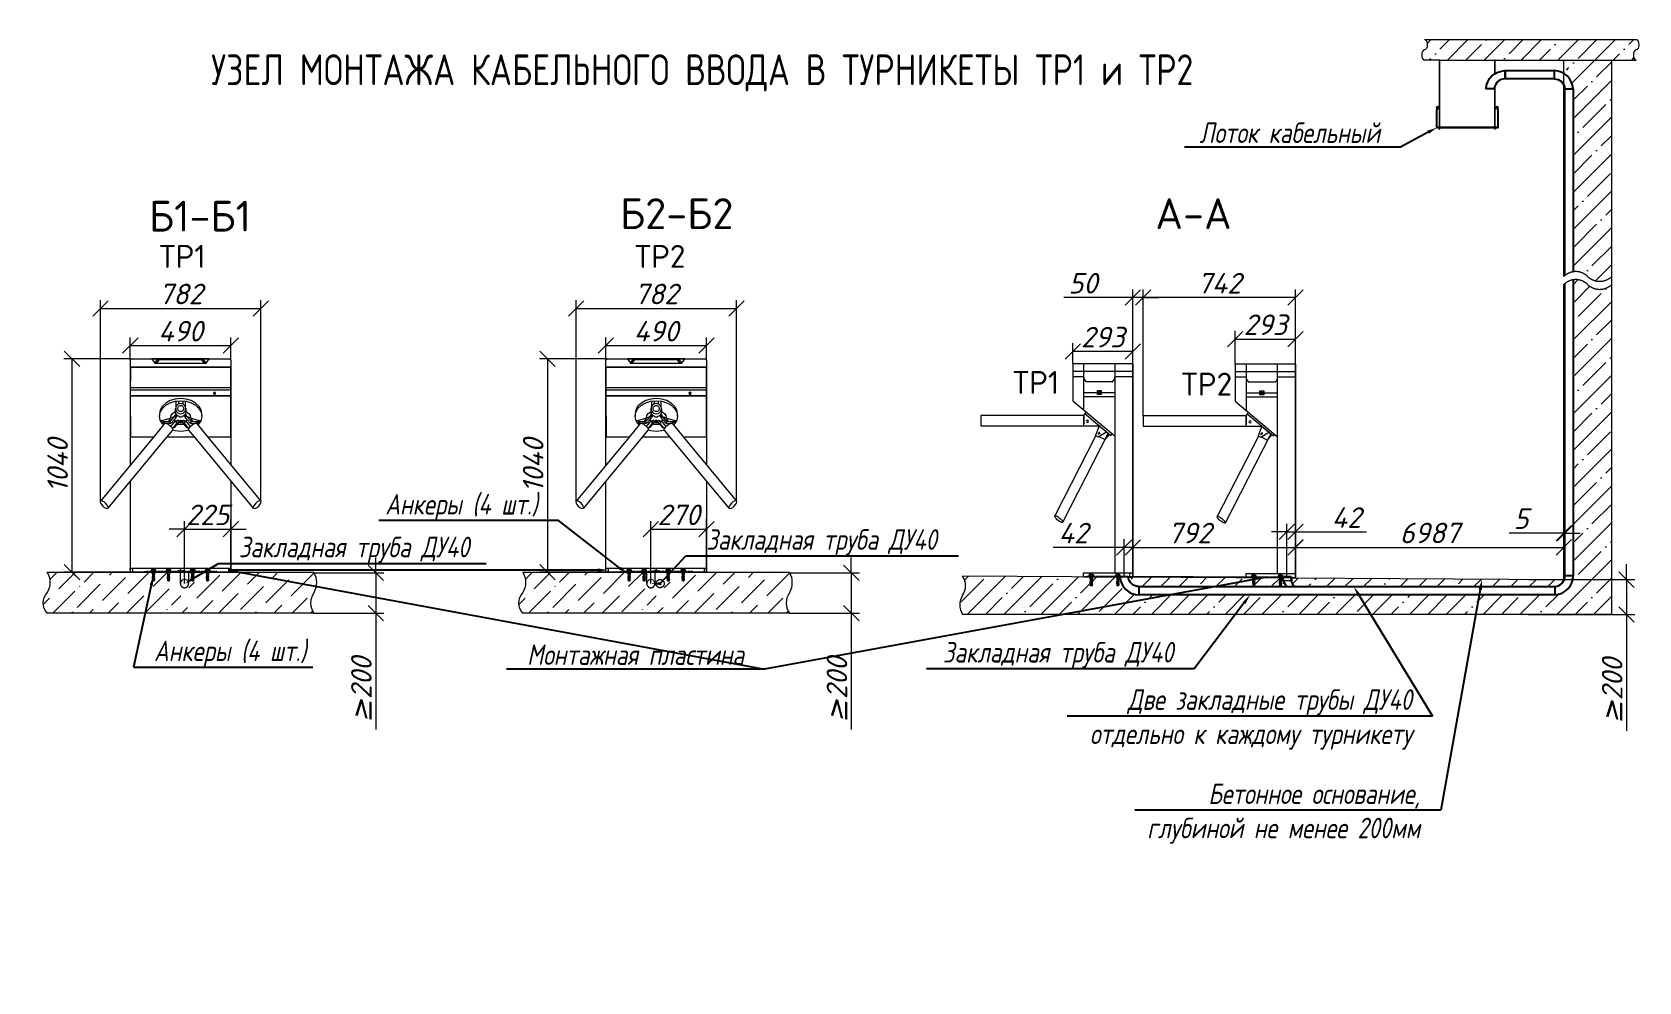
# Model space of a CAD drawing. Header units: millimetres. Extents: x 4247 to 622543, y -201358 to 142419.
# Drawn here: x 239117 to 246947, y -167755 to -163129 of the extents above; entities that cross this region are included whole.
import ezdxf
from ezdxf import colors
from ezdxf.entities.mleader import LeaderData, LeaderLine
from ezdxf.math import Vec2, Vec3

# ---------------------------------------------------------------- set-up
doc = ezdxf.new("R2010")
doc.units = ezdxf.units.MM
for name, pattern in [('0', [0]), ('ADSK_Линии сетки армирования', [450, 300, -150]), ('Штрих', [20.833333, 10.416667, -10.416667])]:
    doc.linetypes.add(name, pattern=pattern)
doc.layers.get('DEFPOINTS').update_dxf_attribs({"color": 252, "lineweight": 9})
doc.layers.add('PDF _Геометрия', color=7, linetype='Continuous')
doc.layers.add('PDF _Текст', color=255, linetype='Continuous')
doc.layers.add('PDF _Сплошная заливка', color=7, linetype='Continuous', true_color=0xffffff)
doc.styles.add('ISOCPEUR100', font='isocpeur.ttf', dxfattribs={"oblique": 15, "height": 100})
doc.styles.add('ISOCPEUR_1', font='isocpeur.ttf', dxfattribs={"height": 250})
doc.styles.add('ISOCPEUR_I', font='isocpeui.ttf', dxfattribs={"width": 0.8, "height": 250})
doc.styles.add('PDF ISOCPEUR', font='isocpeur.ttf')
doc.styles.add('RUSS', font='isocpeur.ttf', dxfattribs={"width": 0.8, "oblique": 10})
doc.dimstyles.new('Размеры_text_m75', dxfattribs={"dimtxt": 100, "dimasz": 75, "dimexe": 40, "dimexo": 0, "dimgap": 20, "dimtad": 1, "dimdec": 0, "dimzin": 0, "dimdsep": 46, "dimtxsty": 'ISOCPEUR100', "dimblk": 'OBLIQUE', "dimcen": 1, "dimclrd": 202, "dimclre": 202, "dimclrt": 202, "dimadec": 0, "dimazin": 0, "dimtfac": 1, "dimtdec": 0, "dimtix": 1, "dimtmove": 0, "dimatfit": 0, "dimfxl": 50, "dimtolj": 1, "dimtzin": 0, "dimlwd": 9, "dimlwe": 9, "dimarcsym": 0})
pattern_1 = [(45, (264073.15, -163166.6), (-89.80256, 89.80256), []), (45, (264162.95, -163166.6), (-89.80256, 89.80256), [158.75, -31.75, 0, -31.75])]
pattern_2 = [(45, (264073.15025, -163166.59382), (-0.224506403, 0.224506403), [])]

msp = doc.modelspace()

# ---------------------------------------------------------------- texts
at = {"color": 18, "linetype": '0', "lineweight": 9, "true_color": 0x000000, "insert": (242382.908, -163327.305), "char_height": 150, "width": 9959.32004, "attachment_point": 5, "line_spacing_factor": 0.76, "style": 'RUSS'}
msp.add_mtext('{\\Q0;УЗЕЛ МОНТАЖА КАБЕЛЬНОГО ВВОДА В ТУРНИКЕТЫ ТP1 и ТР2}', dxfattribs=at)
at = {"color": 240, "linetype": 'ByBlock', "lineweight": 9, "true_color": 0xed1f24, "char_height": 150, "attachment_point": 1, "style": 'ISOCPEUR_1'}
for s, insert in [('Б1-Б1', (239686.342, -163949.765)), ('Б2-Б2', (241982.186, -163937.641)), ('А-А', (244591.048, -163937.641))]:
    msp.add_mtext_dynamic_manual_height_columns(s, width=119.03373, gutter_width=150, heights=[0], dxfattribs=dict(at, insert=insert))
at = {"layer": 'PDF _Текст', "linetype": '0', "lineweight": 9, "attachment_point": 4, "style": 'PDF ISOCPEUR'}
for s, insert, char_height in [('ТР1', (239736.826, -164220.93), 111.4445), ('ТР2', (242054.42, -164220.93), 111.4445), ('ТР1', (243896.373, -164834.849), 111.4445), ('ТР2', (244718.257, -164843.265), 111.6474)]:
    msp.add_mtext(s, dxfattribs=dict(at, insert=insert, char_height=char_height))

# ---------------------------------------------------------------- blocks, each defined once
blk = doc.blocks.new('*U48')
at = {"color": 0, "linetype": 'ByBlock', "lineweight": -2}
for p, q in [((-150, 83.7), (-150, 1.5)), ((-149.3, 1.5), (-149.3, 83.7)), ((-149, 91.9), (-147.7, 90.4)), ((-147.2, 90.8), (-148.4, 92.4)), ((-142, 91.9), (-141.5, 91.4)), ((141.5, 91.4), (142, 91.9)), ((148.4, 92.4), (147.2, 90.8)), ((147.7, 90.4), (149, 91.9)), ((149.3, 83.7), (149.3, 1.5)), ((150, 1.5), (150, 83.7)), ((148.5, 0.7), (-148.5, 0.7)), ((-148.5, 0), (148.5, 0))]:
    blk.add_line(p, q, dxfattribs=at)
for centre, radius, start, end in [((-145, 95), 5, 314.427, 217.75957), ((-147.5, 83.7), 2.5, 118.21148, 180), ((-145, 95), 4.3, 314.427, 217.75957), ((-147.5, 83.7), 1.8, 118.21148, 180), ((-150.1, 88.5), 3, 298.21148, 37.75957), ((-150.1, 88.5), 3.7, 298.21148, 37.75957), ((145, 95), 5, 322.24043, 225.573), ((145, 95), 4.3, 322.24043, 225.573), ((150.1, 88.5), 3.7, 142.24043, 241.78852), ((150.1, 88.5), 3, 142.24043, 241.78852), ((147.5, 83.7), 1.8, 0, 61.78852), ((147.5, 83.7), 2.5, 0, 61.78852), ((-148.5, 1.5), 1.5, 180, 270), ((-148.5, 1.5), 0.8, 180, 270), ((148.5, 1.5), 0.8, 270, 0), ((148.5, 1.5), 1.5, 270, 0)]:
    blk.add_arc(centre, radius, start, end, dxfattribs=at)
blk = doc.blocks.new('_Oblique')
at = {"color": 0, "linetype": 'ByBlock', "lineweight": -2}
blk.add_line((-0.5, -0.5), (0.5, 0.5), dxfattribs=at)
blk = doc.blocks.new('*D601')
at = {"color": 202, "lineweight": 9, "transparency": 16777216}
for p, q in [((244980.5, -164746.5), (244980.5, -164583.8)), ((245273.7, -164746.5), (245273.7, -164583.8)), ((244980.5, -164623.8), (245273.7, -164623.8))]:
    blk.add_line(p, q, dxfattribs=at)
at = {"layer": 'DEFPOINTS', "color": 0, "linetype": '0', "transparency": 16777216}
for p in [(245273.7, -164623.8), (244980.5, -164746.5), (245273.7, -164746.5)]:
    blk.add_point(p, dxfattribs=at)
at = {"color": 202, "linetype": '0', "lineweight": 9, "transparency": 16777216, "xscale": 75, "yscale": 75, "zscale": 75, "rotation": 180}
blk.add_blockref('_Oblique', (244980.5, -164623.8), dxfattribs=at)
at = {"color": 202, "linetype": '0', "lineweight": 9, "transparency": 16777216, "xscale": 75, "yscale": 75, "zscale": 75}
blk.add_blockref('_Oblique', (245273.7, -164623.8), dxfattribs=at)
at = {"color": 202, "linetype": '0', "lineweight": 9, "transparency": 16777216, "insert": (245127.1, -164553.8), "char_height": 100, "attachment_point": 5, "style": 'ISOCPEUR100'}
blk.add_mtext('\\A1;293', dxfattribs=at)
blk = doc.blocks.new('*D589')
at = {"color": 202, "lineweight": 9, "transparency": 16777216}
for p, q in [((244531.3, -164997.7), (244531.3, -164381.7)), ((245273.7, -164421.7), (244531.3, -164421.7)), ((245273.7, -164746.5), (245273.7, -164381.7))]:
    blk.add_line(p, q, dxfattribs=at)
at = {"layer": 'DEFPOINTS', "color": 0, "linetype": '0', "transparency": 16777216}
for p in [(244531.3, -164421.7), (245273.7, -164746.5), (244531.3, -164997.7)]:
    blk.add_point(p, dxfattribs=at)
at = {"color": 202, "linetype": '0', "lineweight": 9, "transparency": 16777216, "xscale": 75, "yscale": 75, "zscale": 75, "rotation": 180}
blk.add_blockref('_Oblique', (244531.3, -164421.7), dxfattribs=at)
at = {"color": 202, "linetype": '0', "lineweight": 9, "transparency": 16777216, "xscale": 75, "yscale": 75, "zscale": 75}
blk.add_blockref('_Oblique', (245273.7, -164421.7), dxfattribs=at)
at = {"color": 202, "linetype": '0', "lineweight": 9, "transparency": 16777216, "insert": (244902.5, -164351.7), "char_height": 100, "attachment_point": 5, "style": 'ISOCPEUR100'}
blk.add_mtext('\\A1;742', dxfattribs=at)
blk = doc.blocks.new('*D590')
at = {"color": 202, "lineweight": 9, "transparency": 16777216}
for p, q in [((244481.4, -164421.7), (244144.6, -164421.7)), ((244481.4, -164997.7), (244481.4, -164381.7)), ((244531.3, -164421.7), (244481.4, -164421.7)), ((244531.3, -164997.7), (244531.3, -164381.7)), ((244531.3, -164421.7), (244606.3, -164421.7))]:
    blk.add_line(p, q, dxfattribs=at)
at = {"layer": 'DEFPOINTS', "color": 0, "linetype": '0', "transparency": 16777216}
for p in [(244481.4, -164421.7), (244481.4, -164997.7), (244531.3, -164997.7)]:
    blk.add_point(p, dxfattribs=at)
at = {"color": 202, "linetype": '0', "lineweight": 9, "transparency": 16777216, "xscale": 75, "yscale": 75, "zscale": 75}
blk.add_blockref('_Oblique', (244481.4, -164421.7), dxfattribs=at)
at = {"color": 202, "linetype": '0', "lineweight": 9, "transparency": 16777216, "xscale": 75, "yscale": 75, "zscale": 75, "rotation": 180}
blk.add_blockref('_Oblique', (244531.3, -164421.7), dxfattribs=at)
at = {"color": 202, "linetype": '0', "lineweight": 9, "transparency": 16777216, "insert": (244238, -164351.7), "char_height": 100, "attachment_point": 5, "style": 'ISOCPEUR100'}
blk.add_mtext('\\A1;50', dxfattribs=at)
blk = doc.blocks.new('*D602')
at = {"color": 202, "lineweight": 9, "transparency": 16777216}
for p, q in [((244188.8, -164744.9), (244188.8, -164644.2)), ((244481.4, -164744.9), (244481.4, -164644.2)), ((244481.4, -164684.2), (244188.8, -164684.2))]:
    blk.add_line(p, q, dxfattribs=at)
at = {"layer": 'DEFPOINTS', "color": 0, "linetype": '0', "transparency": 16777216}
for p in [(244188.8, -164684.2), (244188.8, -164744.9), (244481.4, -164744.9)]:
    blk.add_point(p, dxfattribs=at)
at = {"color": 202, "linetype": '0', "lineweight": 9, "transparency": 16777216, "xscale": 75, "yscale": 75, "zscale": 75, "rotation": 180}
blk.add_blockref('_Oblique', (244188.8, -164684.2), dxfattribs=at)
at = {"color": 202, "linetype": '0', "lineweight": 9, "transparency": 16777216, "xscale": 75, "yscale": 75, "zscale": 75}
blk.add_blockref('_Oblique', (244481.4, -164684.2), dxfattribs=at)
at = {"color": 202, "linetype": '0', "lineweight": 9, "transparency": 16777216, "insert": (244335.1, -164614.2), "char_height": 100, "attachment_point": 5, "style": 'ISOCPEUR100'}
blk.add_mtext('\\A1;293', dxfattribs=at)
blk = doc.blocks.new('*D591')
at = {"color": 202, "lineweight": 9, "transparency": 16777216}
for p, q in [((245231.6, -165781.1), (245231.6, -165523.2)), ((245273.7, -165783.9), (245273.7, -165523.2)), ((245231.6, -165563.2), (245156.6, -165563.2)), ((245231.6, -165563.2), (245273.7, -165563.2)), ((245273.7, -165563.2), (245620.5, -165563.2))]:
    blk.add_line(p, q, dxfattribs=at)
at = {"layer": 'DEFPOINTS', "color": 0, "linetype": '0', "transparency": 16777216}
for p in [(245273.7, -165563.2), (245231.6, -165781.1), (245273.7, -165783.9)]:
    blk.add_point(p, dxfattribs=at)
at = {"color": 202, "linetype": '0', "lineweight": 9, "transparency": 16777216, "xscale": 75, "yscale": 75, "zscale": 75}
blk.add_blockref('_Oblique', (245231.6, -165563.2), dxfattribs=at)
at = {"color": 202, "linetype": '0', "lineweight": 9, "transparency": 16777216, "xscale": 75, "yscale": 75, "zscale": 75, "rotation": 180}
blk.add_blockref('_Oblique', (245273.7, -165563.2), dxfattribs=at)
at = {"color": 202, "linetype": '0', "lineweight": 9, "transparency": 16777216, "insert": (245522.1, -165493.2), "char_height": 100, "attachment_point": 5, "style": 'ISOCPEUR100'}
blk.add_mtext('\\A1;42', dxfattribs=at)
blk = doc.blocks.new('*D592')
at = {"color": 202, "lineweight": 9, "transparency": 16777216}
for p, q in [((244481.3, -165614.3), (244481.3, -165678.5)), ((244481.3, -165638.5), (245273.7, -165638.5)), ((245273.7, -165614.3), (245273.7, -165678.5))]:
    blk.add_line(p, q, dxfattribs=at)
at = {"layer": 'DEFPOINTS', "color": 0, "linetype": '0', "transparency": 16777216}
for p in [(244481.3, -165614.3), (245273.7, -165614.3), (245273.7, -165638.5)]:
    blk.add_point(p, dxfattribs=at)
at = {"color": 202, "linetype": '0', "lineweight": 9, "transparency": 16777216, "xscale": 75, "yscale": 75, "zscale": 75, "rotation": 180}
blk.add_blockref('_Oblique', (244481.3, -165638.5), dxfattribs=at)
at = {"color": 202, "linetype": '0', "lineweight": 9, "transparency": 16777216, "xscale": 75, "yscale": 75, "zscale": 75}
blk.add_blockref('_Oblique', (245273.7, -165638.5), dxfattribs=at)
at = {"color": 202, "linetype": '0', "lineweight": 9, "transparency": 16777216, "insert": (244757.9, -165568.5), "char_height": 100, "attachment_point": 5, "style": 'ISOCPEUR100'}
blk.add_mtext('\\A1;792', dxfattribs=at)
blk = doc.blocks.new('*D593')
at = {"color": 202, "lineweight": 9, "transparency": 16777216}
for p, q in [((244439.3, -165781.2), (244439.3, -165598.6)), ((244439.3, -165638.6), (244092.5, -165638.6)), ((244481.3, -165638.6), (244439.3, -165638.6)), ((244481.3, -165614.3), (244481.3, -165678.6)), ((244481.3, -165638.6), (244556.3, -165638.6))]:
    blk.add_line(p, q, dxfattribs=at)
at = {"layer": 'DEFPOINTS', "color": 0, "linetype": '0', "transparency": 16777216}
for p in [(244439.3, -165638.6), (244481.3, -165614.3), (244439.3, -165781.2)]:
    blk.add_point(p, dxfattribs=at)
at = {"color": 202, "linetype": '0', "lineweight": 9, "transparency": 16777216, "xscale": 75, "yscale": 75, "zscale": 75}
blk.add_blockref('_Oblique', (244439.3, -165638.6), dxfattribs=at)
at = {"color": 202, "linetype": '0', "lineweight": 9, "transparency": 16777216, "xscale": 75, "yscale": 75, "zscale": 75, "rotation": 180}
blk.add_blockref('_Oblique', (244481.3, -165638.6), dxfattribs=at)
at = {"color": 202, "linetype": '0', "lineweight": 9, "transparency": 16777216, "insert": (244190.9, -165568.6), "char_height": 100, "attachment_point": 5, "style": 'ISOCPEUR100'}
blk.add_mtext('\\A1;42', dxfattribs=at)
blk = doc.blocks.new('*D594')
at = {"color": 202, "lineweight": 9, "transparency": 16777216}
for p, q in [((239860.1, -165814.9), (239860.1, -165510)), ((240085.5, -165759.4), (240085.5, -165510)), ((239860.1, -165550), (239785.1, -165550)), ((239860.1, -165550), (240085.5, -165550)), ((240085.5, -165550), (240160.5, -165550))]:
    blk.add_line(p, q, dxfattribs=at)
at = {"layer": 'DEFPOINTS', "color": 0, "linetype": '0', "transparency": 16777216}
for p in [(240085.5, -165550), (240085.5, -165759.4), (239860.1, -165814.9)]:
    blk.add_point(p, dxfattribs=at)
at = {"color": 202, "linetype": '0', "lineweight": 9, "transparency": 16777216, "xscale": 75, "yscale": 75, "zscale": 75}
blk.add_blockref('_Oblique', (239860.1, -165550), dxfattribs=at)
at = {"color": 202, "linetype": '0', "lineweight": 9, "transparency": 16777216, "xscale": 75, "yscale": 75, "zscale": 75, "rotation": 180}
blk.add_blockref('_Oblique', (240085.5, -165550), dxfattribs=at)
at = {"color": 202, "linetype": '0', "lineweight": 9, "transparency": 16777216, "insert": (239972.8, -165480), "char_height": 100, "attachment_point": 5, "style": 'ISOCPEUR100'}
blk.add_mtext('\\A1;225', dxfattribs=at)
blk = doc.blocks.new('*D595')
at = {"color": 202, "lineweight": 9, "transparency": 16777216}
for p, q in [((239450.6, -165412.6), (239450.6, -164434.1)), ((239450.6, -164474.1), (240232, -164474.1)), ((240232, -165412.7), (240232, -164434.1))]:
    blk.add_line(p, q, dxfattribs=at)
at = {"layer": 'DEFPOINTS', "color": 0, "linetype": '0', "transparency": 16777216}
for p in [(240232, -164474.1), (239450.6, -165412.6), (240232, -165412.7)]:
    blk.add_point(p, dxfattribs=at)
at = {"color": 202, "linetype": '0', "lineweight": 9, "transparency": 16777216, "xscale": 75, "yscale": 75, "zscale": 75, "rotation": 180}
blk.add_blockref('_Oblique', (239450.6, -164474.1), dxfattribs=at)
at = {"color": 202, "linetype": '0', "lineweight": 9, "transparency": 16777216, "xscale": 75, "yscale": 75, "zscale": 75}
blk.add_blockref('_Oblique', (240232, -164474.1), dxfattribs=at)
at = {"color": 202, "linetype": '0', "lineweight": 9, "transparency": 16777216, "insert": (239841.3, -164404.1), "char_height": 100, "attachment_point": 5, "style": 'ISOCPEUR100'}
blk.add_mtext('\\A1;782', dxfattribs=at)
blk = doc.blocks.new('*D603')
at = {"color": 202, "lineweight": 9, "transparency": 16777216}
for p, q in [((239595.9, -164727), (239595.9, -164615.2)), ((239595.9, -164655.2), (240085.5, -164655.2)), ((240085.5, -164727), (240085.5, -164615.2))]:
    blk.add_line(p, q, dxfattribs=at)
at = {"layer": 'DEFPOINTS', "color": 0, "linetype": '0', "transparency": 16777216}
for p in [(240085.5, -164655.2), (239595.9, -164727), (240085.5, -164727)]:
    blk.add_point(p, dxfattribs=at)
at = {"color": 202, "linetype": '0', "lineweight": 9, "transparency": 16777216, "xscale": 75, "yscale": 75, "zscale": 75, "rotation": 180}
blk.add_blockref('_Oblique', (239595.9, -164655.2), dxfattribs=at)
at = {"color": 202, "linetype": '0', "lineweight": 9, "transparency": 16777216, "xscale": 75, "yscale": 75, "zscale": 75}
blk.add_blockref('_Oblique', (240085.5, -164655.2), dxfattribs=at)
at = {"color": 202, "linetype": '0', "lineweight": 9, "transparency": 16777216, "insert": (239840.7, -164585.2), "char_height": 100, "attachment_point": 5, "style": 'ISOCPEUR100'}
blk.add_mtext('\\A1;490', dxfattribs=at)
blk = doc.blocks.new('*D596')
at = {"color": 202, "lineweight": 9, "transparency": 16777216}
for p, q in [((239602.1, -164720.2), (239271.5, -164720.2)), ((239311.5, -164720.2), (239311.5, -165759.4)), ((239595.9, -165759.4), (239271.5, -165759.4))]:
    blk.add_line(p, q, dxfattribs=at)
at = {"layer": 'DEFPOINTS', "color": 0, "linetype": '0', "transparency": 16777216}
for p in [(239602.1, -164720.2), (239311.5, -165759.4), (239595.9, -165759.4)]:
    blk.add_point(p, dxfattribs=at)
at = {"color": 202, "linetype": '0', "lineweight": 9, "transparency": 16777216, "xscale": 75, "yscale": 75, "zscale": 75}
for p, rotation in [((239311.5, -164720.2), 90), ((239311.5, -165759.4), 270)]:
    blk.add_blockref('_Oblique', p, dxfattribs=dict(at, rotation=rotation))
at = {"color": 202, "linetype": '0', "lineweight": 9, "transparency": 16777216, "insert": (239241.5, -165239.8), "char_height": 100, "attachment_point": 5, "rotation": 90, "style": 'ISOCPEUR100'}
blk.add_mtext('\\A1;1040', dxfattribs=at)
blk = doc.blocks.new('*D597')
at = {"color": 202, "lineweight": 9, "transparency": 16777216}
for p, q in [((245273.7, -165638.5), (245273.7, -165598.2)), ((246581.7, -165638.5), (246581.7, -165598.2)), ((245273.7, -165638.2), (246581.7, -165638.2))]:
    blk.add_line(p, q, dxfattribs=at)
at = {"layer": 'DEFPOINTS', "color": 0, "linetype": '0', "transparency": 16777216}
for p in [(245273.7, -165638.5), (246581.7, -165638.2), (246581.7, -165638.5)]:
    blk.add_point(p, dxfattribs=at)
at = {"color": 202, "linetype": '0', "lineweight": 9, "transparency": 16777216, "xscale": 75, "yscale": 75, "zscale": 75, "rotation": 180}
blk.add_blockref('_Oblique', (245273.7, -165638.2), dxfattribs=at)
at = {"color": 202, "linetype": '0', "lineweight": 9, "transparency": 16777216, "xscale": 75, "yscale": 75, "zscale": 75}
blk.add_blockref('_Oblique', (246581.7, -165638.2), dxfattribs=at)
at = {"color": 202, "linetype": '0', "lineweight": 9, "transparency": 16777216, "insert": (245927.7, -165568.2), "char_height": 100, "attachment_point": 5, "style": 'ISOCPEUR100'}
blk.add_mtext('\\A1;6987', dxfattribs=at)
blk = doc.blocks.new('*D604')
at = {"color": 202, "lineweight": 9, "transparency": 16777216}
for p, q in [((240791.8, -165762.5), (240791.8, -165687.5)), ((240491.7, -165762.5), (240831.8, -165762.5)), ((240791.8, -165762.5), (240791.8, -165959.3)), ((240490.2, -165959.3), (240831.8, -165959.3)), ((240791.8, -165959.3), (240791.8, -166525.6))]:
    blk.add_line(p, q, dxfattribs=at)
at = {"layer": 'DEFPOINTS', "color": 0, "linetype": '0', "transparency": 16777216}
for p in [(240491.7, -165762.5), (240490.2, -165959.3), (240791.8, -165959.3)]:
    blk.add_point(p, dxfattribs=at)
at = {"color": 202, "linetype": '0', "lineweight": 9, "transparency": 16777216, "xscale": 75, "yscale": 75, "zscale": 75}
for p, rotation in [((240791.8, -165762.5), 270), ((240791.8, -165959.3), 90)]:
    blk.add_blockref('_Oblique', p, dxfattribs=dict(at, rotation=rotation))
at = {"color": 202, "linetype": '0', "lineweight": 9, "transparency": 16777216, "insert": (240721.8, -166332.4), "char_height": 100, "width": 1090.71, "attachment_point": 5, "rotation": 90, "style": 'ISOCPEUR100'}
blk.add_mtext('\\A1;{\\fVerdana|b0|i0|c204|p34;\\C204;≥}200', dxfattribs=at)
blk = doc.blocks.new('*D598')
at = {"color": 202, "lineweight": 9, "transparency": 16777216}
for p, q in [((246887.3, -165795.6), (246887.3, -165720.6)), ((246411.6, -165795.6), (246927.3, -165795.6)), ((246887.3, -165795.6), (246887.3, -165964.9)), ((246410.2, -165964.9), (246927.3, -165964.9)), ((246887.3, -165964.9), (246887.3, -166531.2))]:
    blk.add_line(p, q, dxfattribs=at)
at = {"layer": 'DEFPOINTS', "color": 0, "linetype": '0', "transparency": 16777216}
for p in [(246411.6, -165795.6), (246410.2, -165964.9), (246887.3, -165964.9)]:
    blk.add_point(p, dxfattribs=at)
at = {"color": 202, "linetype": '0', "lineweight": 9, "transparency": 16777216, "xscale": 75, "yscale": 75, "zscale": 75}
for p, rotation in [((246887.3, -165795.6), 270), ((246887.3, -165964.9), 90)]:
    blk.add_blockref('_Oblique', p, dxfattribs=dict(at, rotation=rotation))
at = {"color": 202, "linetype": '0', "lineweight": 9, "transparency": 16777216, "insert": (246817.3, -166338), "char_height": 100, "width": 1090.71, "attachment_point": 5, "rotation": 90, "style": 'ISOCPEUR100'}
blk.add_mtext('\\A1;{\\fVerdana|b0|i0|c204|p34;\\C204;≥}200', dxfattribs=at)
blk = doc.blocks.new('*D585')
at = {"color": 202, "lineweight": 9, "transparency": 16777216}
for p, q in [((242132.6, -165814.9), (242132.6, -165510)), ((242403.1, -165759.4), (242403.1, -165510)), ((242132.6, -165550), (242403.1, -165550))]:
    blk.add_line(p, q, dxfattribs=at)
at = {"layer": 'DEFPOINTS', "color": 0, "linetype": '0', "transparency": 16777216}
for p in [(242403.1, -165550), (242403.1, -165759.4), (242132.6, -165814.9)]:
    blk.add_point(p, dxfattribs=at)
at = {"color": 202, "linetype": '0', "lineweight": 9, "transparency": 16777216, "xscale": 75, "yscale": 75, "zscale": 75, "rotation": 180}
blk.add_blockref('_Oblique', (242132.6, -165550), dxfattribs=at)
at = {"color": 202, "linetype": '0', "lineweight": 9, "transparency": 16777216, "xscale": 75, "yscale": 75, "zscale": 75}
blk.add_blockref('_Oblique', (242403.1, -165550), dxfattribs=at)
at = {"color": 202, "linetype": '0', "lineweight": 9, "transparency": 16777216, "insert": (242267.9, -165480), "char_height": 100, "attachment_point": 5, "style": 'ISOCPEUR100'}
blk.add_mtext('\\A1;270', dxfattribs=at)
blk = doc.blocks.new('*D586')
at = {"color": 202, "lineweight": 9, "transparency": 16777216}
for p, q in [((241768.2, -165412.6), (241768.2, -164434.1)), ((241768.2, -164474.1), (242549.6, -164474.1)), ((242549.6, -165412.7), (242549.6, -164434.1))]:
    blk.add_line(p, q, dxfattribs=at)
at = {"layer": 'DEFPOINTS', "color": 0, "linetype": '0', "transparency": 16777216}
for p in [(242549.6, -164474.1), (241768.2, -165412.6), (242549.6, -165412.7)]:
    blk.add_point(p, dxfattribs=at)
at = {"color": 202, "linetype": '0', "lineweight": 9, "transparency": 16777216, "xscale": 75, "yscale": 75, "zscale": 75, "rotation": 180}
blk.add_blockref('_Oblique', (241768.2, -164474.1), dxfattribs=at)
at = {"color": 202, "linetype": '0', "lineweight": 9, "transparency": 16777216, "xscale": 75, "yscale": 75, "zscale": 75}
blk.add_blockref('_Oblique', (242549.6, -164474.1), dxfattribs=at)
at = {"color": 202, "linetype": '0', "lineweight": 9, "transparency": 16777216, "insert": (242158.9, -164404.1), "char_height": 100, "attachment_point": 5, "style": 'ISOCPEUR100'}
blk.add_mtext('\\A1;782', dxfattribs=at)
blk = doc.blocks.new('*D599')
at = {"color": 202, "lineweight": 9, "transparency": 16777216}
for p, q in [((241913.5, -164727), (241913.5, -164615.2)), ((241913.5, -164655.2), (242403.1, -164655.2)), ((242403.1, -164727), (242403.1, -164615.2))]:
    blk.add_line(p, q, dxfattribs=at)
at = {"layer": 'DEFPOINTS', "color": 0, "linetype": '0', "transparency": 16777216}
for p in [(242403.1, -164655.2), (241913.5, -164727), (242403.1, -164727)]:
    blk.add_point(p, dxfattribs=at)
at = {"color": 202, "linetype": '0', "lineweight": 9, "transparency": 16777216, "xscale": 75, "yscale": 75, "zscale": 75, "rotation": 180}
blk.add_blockref('_Oblique', (241913.5, -164655.2), dxfattribs=at)
at = {"color": 202, "linetype": '0', "lineweight": 9, "transparency": 16777216, "xscale": 75, "yscale": 75, "zscale": 75}
blk.add_blockref('_Oblique', (242403.1, -164655.2), dxfattribs=at)
at = {"color": 202, "linetype": '0', "lineweight": 9, "transparency": 16777216, "insert": (242158.3, -164585.2), "char_height": 100, "attachment_point": 5, "style": 'ISOCPEUR100'}
blk.add_mtext('\\A1;490', dxfattribs=at)
blk = doc.blocks.new('*D587')
at = {"color": 202, "lineweight": 9, "transparency": 16777216}
for p, q in [((241919.6, -164720.2), (241589.1, -164720.2)), ((241629.1, -164720.2), (241629.1, -165759.4)), ((241913.5, -165759.4), (241589.1, -165759.4))]:
    blk.add_line(p, q, dxfattribs=at)
at = {"layer": 'DEFPOINTS', "color": 0, "linetype": '0', "transparency": 16777216}
for p in [(241919.6, -164720.2), (241629.1, -165759.4), (241913.5, -165759.4)]:
    blk.add_point(p, dxfattribs=at)
at = {"color": 202, "linetype": '0', "lineweight": 9, "transparency": 16777216, "xscale": 75, "yscale": 75, "zscale": 75}
for p, rotation in [((241629.1, -164720.2), 90), ((241629.1, -165759.4), 270)]:
    blk.add_blockref('_Oblique', p, dxfattribs=dict(at, rotation=rotation))
at = {"color": 202, "linetype": '0', "lineweight": 9, "transparency": 16777216, "insert": (241559.1, -165239.8), "char_height": 100, "attachment_point": 5, "rotation": 90, "style": 'ISOCPEUR100'}
blk.add_mtext('\\A1;1040', dxfattribs=at)
blk = doc.blocks.new('*D600')
at = {"color": 202, "lineweight": 9, "transparency": 16777216}
for p, q in [((243109.4, -165762.5), (243109.4, -165687.5)), ((242809.3, -165762.5), (243149.4, -165762.5)), ((243109.4, -165762.5), (243109.4, -165959.3)), ((242807.8, -165959.3), (243149.4, -165959.3)), ((243109.4, -165959.3), (243109.4, -166525.6))]:
    blk.add_line(p, q, dxfattribs=at)
at = {"layer": 'DEFPOINTS', "color": 0, "linetype": '0', "transparency": 16777216}
for p in [(242809.3, -165762.5), (242807.8, -165959.3), (243109.4, -165959.3)]:
    blk.add_point(p, dxfattribs=at)
at = {"color": 202, "linetype": '0', "lineweight": 9, "transparency": 16777216, "xscale": 75, "yscale": 75, "zscale": 75}
for p, rotation in [((243109.4, -165762.5), 270), ((243109.4, -165959.3), 90)]:
    blk.add_blockref('_Oblique', p, dxfattribs=dict(at, rotation=rotation))
at = {"color": 202, "linetype": '0', "lineweight": 9, "transparency": 16777216, "insert": (243039.4, -166332.4), "char_height": 100, "width": 1090.71, "attachment_point": 5, "rotation": 90, "style": 'ISOCPEUR100'}
blk.add_mtext('\\A1;{\\fVerdana|b0|i0|c204|p34;\\C204;≥}200', dxfattribs=at)
blk = doc.blocks.new('*D588')
at = {"color": 202, "lineweight": 9, "transparency": 16777216}
for p, q in [((246581.4, -165568.5), (246314.6, -165568.5)), ((246581.4, -165638.5), (246581.4, -165528.5)), ((246586.7, -165568.5), (246581.4, -165568.5)), ((246586.7, -165638.5), (246586.7, -165528.5)), ((246586.7, -165568.5), (246661.7, -165568.5))]:
    blk.add_line(p, q, dxfattribs=at)
at = {"layer": 'DEFPOINTS', "color": 0, "linetype": 'ADSK_Линии сетки армирования', "transparency": 16777216}
for p in [(246586.7, -165568.5), (246581.4, -165638.5), (246586.7, -165638.5)]:
    blk.add_point(p, dxfattribs=at)
at = {"color": 202, "linetype": 'ADSK_Линии сетки армирования', "lineweight": 9, "transparency": 16777216, "xscale": 75, "yscale": 75, "zscale": 75}
blk.add_blockref('_Oblique', (246581.4, -165568.5), dxfattribs=at)
at = {"color": 202, "linetype": 'ADSK_Линии сетки армирования', "lineweight": 9, "transparency": 16777216, "xscale": 75, "yscale": 75, "zscale": 75, "rotation": 180}
blk.add_blockref('_Oblique', (246586.7, -165568.5), dxfattribs=at)
at = {"color": 202, "linetype": 'ADSK_Линии сетки армирования', "lineweight": 9, "transparency": 16777216, "insert": (246373, -165498.5), "char_height": 100, "attachment_point": 5, "style": 'ISOCPEUR100'}
blk.add_mtext('\\A1;5', dxfattribs=at)

# ---------------------------------------------------------------- dimensions: what is measured, and where the dimension line sits
at = {"color": 18, "linetype": '0', "lineweight": 9, "true_color": 0x000000}
for base, p1, p2, text, picture, middle in [((240231.989, -164474.119), (239450.589, -165412.623), (240231.989, -165412.708), '782', '*D595', (239841.289, -164404.119)), ((242549.584, -164474.119), (241768.183, -165412.623), (242549.584, -165412.708), '782', '*D586', (242158.883, -164404.119)), ((246581.718, -165638.206), (245273.66, -165638.485), (246581.718, -165638.485), '6987', '*D597', (245927.689, -165568.206))]:
    dim = msp.add_linear_dim(base=base, p1=p1, p2=p2, text=text, dimstyle='Размеры_text_m75', dxfattribs=at)
    dim.commit()
    dim.dimension.update_dxf_attribs({"geometry": picture, "text_midpoint": middle})
for base, p1, p2, picture, middle in [((244481.377, -164421.705), (244531.326, -164997.662), (244481.377, -164997.662), '*D590', (244237.979, -164421.705)), ((245273.66, -164623.768), (244980.549, -164746.453), (245273.66, -164746.453), '*D601', (245127.105, -164623.768)), ((245273.66, -165563.206), (245231.561, -165781.118), (245273.66, -165783.899), '*D591', (245522.058, -165563.206)), ((244439.34, -165638.57), (244481.292, -165614.329), (244439.34, -165781.187), '*D593', (244190.943, -165638.57)), ((245273.66, -165638.485), (244481.292, -165614.329), (245273.66, -165614.329), '*D592', (244757.891, -165638.485))]:
    dim = msp.add_linear_dim(base=base, p1=p1, p2=p2, dimstyle='Размеры_text_m75', dxfattribs=at)
    dim.commit()
    dim.dimension.update_dxf_attribs({"geometry": picture, "text_midpoint": middle, "dimtype": 160})
for base, p1, p2, picture, middle in [((244531.326, -164421.705), (245273.66, -164746.453), (244531.326, -164997.662), '*D589', (244902.493, -164351.705)), ((240085.518, -164655.175), (239595.905, -164727.019), (240085.518, -164727.019), '*D603', (239840.711, -164585.175)), ((242403.112, -164655.175), (241913.499, -164727.019), (242403.112, -164727.019), '*D599', (242158.305, -164585.175)), ((244188.77, -164684.216), (244481.377, -164744.867), (244188.77, -164744.867), '*D602', (244335.073, -164614.216)), ((240085.518, -165550.043), (239860.051, -165814.881), (240085.518, -165759.402), '*D594', (239972.784, -165480.043)), ((242403.112, -165550.043), (242132.645, -165814.881), (242403.112, -165759.402), '*D585', (242267.878, -165480.043))]:
    dim = msp.add_linear_dim(base=base, p1=p1, p2=p2, dimstyle='Размеры_text_m75', dxfattribs=at)
    dim.commit()
    dim.dimension.update_dxf_attribs({"geometry": picture, "text_midpoint": middle})
for base, p1, p2, picture, middle in [((239311.505, -165759.402), (239602.053, -164720.223), (239595.905, -165759.402), '*D596', (239241.505, -165239.812)), ((241629.099, -165759.402), (241919.647, -164720.223), (241913.499, -165759.402), '*D587', (241559.099, -165239.812))]:
    dim = msp.add_linear_dim(base=base, p1=p1, p2=p2, angle=90, text='1040', dimstyle='Размеры_text_m75', dxfattribs=at)
    dim.commit()
    dim.dimension.update_dxf_attribs({"geometry": picture, "text_midpoint": middle})
at = {"color": 30, "linetype": 'ADSK_Линии сетки армирования', "lineweight": 9, "true_color": 0xf26722}
dim = msp.add_linear_dim(base=(246586.716, -165568.485), p1=(246581.439, -165638.485), p2=(246586.716, -165638.485), dimstyle='Размеры_text_m75', dxfattribs=at)
dim.commit()
dim.dimension.update_dxf_attribs({"geometry": '*D588', "text_midpoint": (246373.042, -165568.485), "dimtype": 160})
at = {"color": 220, "linetype": '0', "lineweight": 9}
for base, p1, p2, picture, middle in [((240791.848, -165959.257), (240491.658, -165762.504), (240490.191, -165959.257), '*D604', (240791.848, -166332.409)), ((243109.443, -165959.257), (242809.252, -165762.504), (242807.785, -165959.257), '*D600', (243109.443, -166332.409)), ((246887.314, -165964.867), (246411.642, -165795.611), (246410.176, -165964.867), '*D598', (246887.314, -166338.018))]:
    dim = msp.add_linear_dim(base=base, p1=p1, p2=p2, angle=90, text='{\\fVerdana|b0|i0|c204|p34;\\C204;≥}200', dimstyle='Размеры_text_m75', dxfattribs=at)
    dim.commit()
    dim.dimension.update_dxf_attribs({"geometry": picture, "text_midpoint": middle, "dimtype": 160})

# ---------------------------------------------------------------- hatches: boundary and pattern name
at = {"linetype": '0', "lineweight": 9, "true_color": 0x000000, "transparency": 33554636}
h = msp.add_hatch(dxfattribs=at)
h.set_pattern_fill('ANSI35', color=18, scale=20)
h.set_pattern_definition(pattern_1)
h.paths.add_polyline_path([(246169.743, -165869.605), (244665.738, -165869.626), (244144.089, -165964.867), (246152.65, -165964.867)])
h.paths.add_polyline_path([(246586.716, -165776.65), (246586.716, -164353.555, 0.02057901), (246581.718, -164358.142), (246581.718, -165796.669), (245256.662, -165788.328), (245256.662, -165801.758), (245252.696, -165801.758, 0.17140227), (245271.561, -165829.598), (246538.18, -165829.563, 0.40600603)])
h.paths.add_polyline_path([(244274.139, -165805.742), (244277.227, -165804.915, 0.15801355), (244275.577, -165804.164), (244275.577, -165804.473), (244276.592, -165804.473, 0.24301407), (244273.894, -165804.473), (244274.139, -165804.473), (244274.139, -165799.427), (244274.139, -165796.44), (244274.647, -165793.452), (244274.139, -165793.452), (244274.139, -165783.447), (244241.7, -165783.447), (244241.7, -165781.938), (243651.827, -165778.225, -0.30391185), (243651.827, -165871.546, 0.29808013), (243651.827, -165964.867), (243680.075, -165964.867)])
h.paths.add_polyline_path([(244665.738, -165869.626), (244512.154, -165869.628, -0.39486034), (244419.502, -165783.447), (244413.453, -165783.447), (244413.453, -165793.452), (244412.974, -165793.452), (244412.974, -165796.44), (244413.453, -165796.44), (244413.453, -165799.174), (244409.451, -165799.174), (244409.451, -165815.267, 0.07983319), (244410.466, -165817.409), (244412.665, -165817.409), (244413.453, -165821.157), (244413.453, -165824.145), (244412.213, -165825.385), (244404.716, -165825.385), (244403.476, -165824.145), (244403.476, -165821.157), (244404.265, -165817.409), (244406.464, -165817.409, 0.1197514), (244407.478, -165815.267), (244407.478, -165799.174), (244403.476, -165799.174), (244403.476, -165796.44), (244403.984, -165793.452), (244403.476, -165793.452), (244403.476, -165783.447), (244284.116, -165783.447), (244284.116, -165793.452), (244283.638, -165793.452), (244283.638, -165796.44), (244284.116, -165796.44), (244284.116, -165799.174), (244280.143, -165799.174), (244280.143, -165815.267, 0.08817717), (244281.129, -165817.409), (244283.328, -165817.409), (244284.116, -165821.157), (244284.116, -165824.145), (244282.877, -165825.385), (244275.379, -165825.385), (244274.139, -165824.145), (244274.139, -165821.157), (244274.957, -165817.409), (244277.127, -165817.409, 0.1201438), (244278.141, -165815.267), (244278.141, -165804.67), (243680.075, -165964.867), (244144.089, -165964.867)])
h.paths.add_polyline_path([(244276.508, -165814.45), (244274.004, -165814.45, -0.3058707)], flags=16)
h.paths.add_polyline_path([(244281.806, -165814.421, -0.33012014), (244284.285, -165814.421)], flags=16)
h.paths.add_polyline_path([(244281.693, -165804.416, -0.2210294), (244284.371, -165804.416)], flags=16)
h.paths.add_polyline_path([(244405.843, -165814.45), (244403.34, -165814.45, -0.30604116)], flags=16)
h.paths.add_polyline_path([(244411.143, -165814.421, -0.33028872), (244413.622, -165814.421)], flags=16)
h.paths.add_polyline_path([(244411.03, -165804.416, -0.22114294), (244413.706, -165804.416)], flags=16)
h.paths.add_polyline_path([(244129.639, -166661.464), (245866.851, -166661.464), (245866.851, -166254.797), (244129.639, -166254.797)], flags=9)
h.paths.add_polyline_path([(243419.035, -166264.264), (244704.551, -166264.264), (244704.551, -166024.264), (243419.035, -166024.264)], flags=9)
h.paths.add_polyline_path([(241437.262, -166275.952), (242613.808, -166275.952), (242613.808, -166035.952), (241437.262, -166035.952)], flags=9)
h.paths.add_polyline_path([(240089.276, -165751.441), (241374.791, -165751.441), (241374.791, -165511.441), (240089.276, -165511.441)], flags=9)
h.paths.add_polyline_path([(239676.348, -166267.397), (240511.621, -166267.397), (240511.621, -166027.397), (239676.348, -166027.397)], flags=9)
h.paths.add_polyline_path([(244966.519, -164667.917), (245226.519, -164667.917), (245290.37, -164429.62), (245030.37, -164429.62)], flags=9)
h.paths.add_polyline_path([(244736.907, -164465.853), (245006.907, -164465.853), (245070.758, -164227.556), (244800.758, -164227.556)], flags=9)
h.paths.add_polyline_path([(244112.394, -164465.853), (244302.394, -164465.853), (244366.245, -164227.556), (244176.245, -164227.556)], flags=9)
h.paths.add_polyline_path([(244174.487, -164728.364), (244434.487, -164728.364), (244498.339, -164490.068), (244238.339, -164490.068)], flags=9)
h.paths.add_polyline_path([(245391.472, -165607.354), (245591.472, -165607.354), (245655.323, -165369.058), (245455.323, -165369.058)], flags=25)
h.paths.add_polyline_path([(244597.305, -165682.633), (244857.305, -165682.633), (244921.156, -165444.337), (244661.156, -165444.337)], flags=9)
h.paths.add_polyline_path([(244060.357, -165682.718), (244260.357, -165682.718), (244324.208, -165444.422), (244124.208, -165444.422)], flags=9)
h.paths.add_polyline_path([(239812.198, -165594.191), (240072.198, -165594.191), (240136.049, -165355.895), (239876.049, -165355.895)], flags=9)
h.paths.add_polyline_path([(239680.703, -164518.267), (239940.703, -164518.267), (240004.554, -164279.971), (239744.554, -164279.971)], flags=9)
h.paths.add_polyline_path([(239675.125, -164699.323), (239945.125, -164699.323), (240008.976, -164461.027), (239738.976, -164461.027)], flags=9)
h.paths.add_polyline_path([(239355.653, -165430.398), (239355.653, -165110.398), (239117.357, -165046.547), (239117.357, -165366.547)], flags=9)
h.paths.add_polyline_path([(245732.103, -165682.354), (246062.103, -165682.354), (246125.955, -165444.058), (245795.955, -165444.058)], flags=25)
h.paths.add_polyline_path([(244752.912, -163733.513), (245711.397, -163733.513), (245711.397, -163493.513), (244752.912, -163493.513)], flags=9)
h.paths.add_polyline_path([(240835.996, -166565.807), (240835.996, -166168.181), (240597.7, -166104.329), (240597.7, -166501.956)], flags=9)
h.paths.add_polyline_path([(246931.462, -166571.417), (246931.462, -166173.791), (246693.166, -166109.939), (246693.166, -166507.565)], flags=9)
h.paths.add_polyline_path([(242107.292, -165594.191), (242367.292, -165594.191), (242431.144, -165355.895), (242171.144, -165355.895)], flags=9)
h.paths.add_polyline_path([(241998.297, -164518.267), (242258.297, -164518.267), (242322.149, -164279.971), (242062.149, -164279.971)], flags=9)
h.paths.add_polyline_path([(241992.719, -164699.323), (242262.719, -164699.323), (242326.571, -164461.027), (242056.571, -164461.027)], flags=9)
h.paths.add_polyline_path([(241673.248, -165430.398), (241673.248, -165110.398), (241434.951, -165046.547), (241434.951, -165366.547)], flags=9)
h.paths.add_polyline_path([(243153.591, -166565.807), (243153.591, -166168.181), (242915.294, -166104.329), (242915.294, -166501.956)], flags=9)
h.paths.add_polyline_path([(240771.461, -165553.21), (241606.734, -165553.21), (241606.734, -165313.21), (240771.461, -165313.21)], flags=9)
h.paths.add_polyline_path([(242360.27, -165751.441), (243645.785, -165751.441), (243645.785, -165511.441), (242360.27, -165511.441)], flags=9)
h.paths.add_polyline_path([(244517.266, -167120.123), (245913.812, -167120.123), (245913.812, -166713.456), (244517.266, -166713.456)], flags=9)
h.paths.add_polyline_path([(242015.414, -164349.092), (242327.459, -164349.092), (242327.459, -164081.625), (242015.414, -164081.625)], flags=9)
h.paths.add_polyline_path([(239697.82, -164349.092), (239987.576, -164349.092), (239987.576, -164081.625), (239697.82, -164081.625)], flags=9)
h.paths.add_polyline_path([(244679.18, -164971.659), (244991.793, -164971.659), (244991.793, -164703.706), (244679.18, -164703.706)], flags=9)
h.paths.add_polyline_path([(243857.368, -164963.011), (244147.123, -164963.011), (244147.123, -164695.544), (243857.368, -164695.544)], flags=9)
h.paths.add_polyline_path([(239996.408, -163488.612), (244769.408, -163488.612), (244769.408, -163128.612), (239996.408, -163128.612)], flags=9)
h = msp.add_hatch(dxfattribs=at)
h.set_pattern_fill('ANSI35', color=18, scale=20)
h.set_pattern_definition(pattern_1)
edge = h.paths.add_edge_path()
edge.add_ellipse((246933.984, -163239.808), major_axis=(0, 25), ratio=0.53499855, start_angle=360, end_angle=540, ccw=False)
edge.add_ellipse((246933.984, -163189.808), major_axis=(0, 25), ratio=0.53499855, start_angle=-180, end_angle=0)
edge.add_line((246933.984, -163164.808), (245904.337, -163164.808))
edge.add_ellipse((245902.773, -163189.808), major_axis=(0, 25), ratio=0.53499855, start_angle=-180, end_angle=0)
edge.add_ellipse((245902.773, -163239.808), major_axis=(0, 25), ratio=0.53499855, start_angle=360, end_angle=540)
edge.add_line((245902.773, -163264.808), (245974.752, -163264.808))
edge.add_line((245974.752, -163264.808), (245977.231, -163264.808))
edge.add_line((245977.231, -163264.808), (246813.404, -163264.808))
edge.add_line((246813.404, -163264.808), (246932.42, -163264.808))
h = msp.add_hatch(dxfattribs=at)
h.set_pattern_fill('ANSI35', color=18, scale=20)
h.set_pattern_definition(pattern_1)
edge = h.paths.add_edge_path()
edge.add_line((246813.404, -163264.808), (246581.718, -163264.808))
edge.add_line((246581.718, -163264.808), (246581.718, -163329.366))
edge.add_arc((246534.14, -163408.815), 92.606, 2.5774808, 59.0847296, ccw=False)
edge.add_line((246626.653, -163404.651), (246626.782, -163404.651))
edge.add_line((246626.782, -163404.651), (246626.782, -164296.1))
edge.add_arc((246639.864, -164377.617), 82.561, 45.4884924, 99.1172981, ccw=False)
edge.add_arc((246756.332, -164258.137), 84.295, 225.9695528, 312.6145173)
edge.add_line((246813.404, -164320.172), (246813.404, -163264.808))
edge = h.paths.add_edge_path()
edge.add_line((246581.718, -163264.808), (246247.45, -163264.808))
edge.add_line((246247.45, -163264.808), (246190.927, -163264.808))
edge.add_arc((246243.056, -163220.118), 68.664, -40.6064295, 220.6064295, ccw=False)
edge.add_line((246295.186, -163264.808), (246533.871, -163264.808))
edge.add_arc((246557.795, -163297.087), 40.178, -53.4557422, 126.5442578, ccw=False)
edge.add_line((246581.718, -163329.366), (246581.718, -163264.808))
edge = h.paths.add_edge_path()
edge.add_arc((246756.332, -164297.176), 84.295, 225.4602372, 312.6145173, ccw=False)
edge.add_arc((246639.913, -164416.536), 82.441, 45.9752781, 99.1651021)
edge.add_line((246626.782, -164335.148), (246626.782, -165776.65))
edge.add_arc((246533.97, -165776.884), 92.812, -87.4003532, 0.144507, ccw=False)
edge.add_line((246538.18, -165869.6), (246169.743, -165869.605))
edge.add_line((246169.743, -165869.605), (246152.65, -165964.867))
edge.add_line((246152.65, -165964.867), (246813.404, -165964.867))
edge.add_line((246813.404, -165964.867), (246813.404, -164359.21))
at = {"linetype": '0', "lineweight": 9, "true_color": 0x939598, "transparency": 33554636}
h = msp.add_hatch(dxfattribs=at)
h.set_pattern_fill('ANSI31', color=252, scale=0.1)
h.set_pattern_definition(pattern_2)
h.paths.add_polyline_path([(245977.231, -163596.946), (245974.752, -163596.946), (245974.752, -163601.801), (245977.231, -163601.801)])
h.paths.add_polyline_path([(245977.231, -163264.808), (245974.752, -163264.808), (245974.752, -163594.946), (245977.231, -163594.946)])
h = msp.add_hatch(dxfattribs=at)
h.set_pattern_fill('ANSI31', color=252, scale=0.1)
h.set_pattern_definition(pattern_2)
h.paths.add_polyline_path([(246247.45, -163386.229, 0.03420568), (246244.971, -163392.807), (246244.971, -163594.946), (246247.45, -163594.946)])
h.paths.add_polyline_path([(246247.45, -163264.808), (246244.971, -163264.808), (246244.971, -163331.18, -0.00790205), (246247.45, -163329.623)])
h.paths.add_polyline_path([(246247.45, -163596.946), (246244.971, -163596.946), (246244.971, -163601.801), (246247.45, -163601.801)])
h = msp.add_hatch(color=252, dxfattribs=at)
h.dxf.hatch_style = 1
h.paths.add_polyline_path([(245974.752, -163594.946), (245971.752, -163594.946), (245971.752, -163596.946), (245974.752, -163596.946)])
h.paths.add_polyline_path([(245975.991, -163594.946), (245974.752, -163594.946), (245974.752, -163596.946), (245975.991, -163596.946)])
h.paths.add_polyline_path([(245977.231, -163594.946), (245975.991, -163594.946), (245975.991, -163595.946), (245975.991, -163596.946), (245977.231, -163596.946)])
h.paths.add_polyline_path([(245980.231, -163594.946), (245977.231, -163594.946), (245977.231, -163596.946), (245980.231, -163596.946)])
h = msp.add_hatch(color=252, dxfattribs=at)
h.dxf.hatch_style = 1
h.paths.add_polyline_path([(246244.971, -163594.946), (246241.971, -163594.946), (246241.971, -163596.946), (246244.971, -163596.946)])
h.paths.add_polyline_path([(246246.21, -163594.946), (246244.971, -163594.946), (246244.971, -163596.946), (246246.21, -163596.946)])
h.paths.add_polyline_path([(246247.45, -163594.946), (246246.21, -163594.946), (246246.21, -163595.946), (246246.21, -163596.946), (246247.45, -163596.946)])
h.paths.add_polyline_path([(246250.45, -163594.946), (246247.45, -163594.946), (246247.45, -163596.946), (246250.45, -163596.946)])
at = {"linetype": '0', "lineweight": 9, "true_color": 0x000000, "transparency": 33554636}
h = msp.add_hatch(dxfattribs=at)
h.set_pattern_fill('ANSI35', color=18, scale=20)
h.set_pattern_definition(pattern_1)
h.paths.add_polyline_path([(245066.074, -165797.561), (245066.074, -165794.822), (245066.074, -165787.128), (245033.662, -165786.924), (245033.575, -165786.924), (245033.575, -165786.923), (244481.377, -165783.447), (244459.489, -165783.447, 0.39311484), (244512.154, -165829.636), (244512.154, -165829.619), (245233.205, -165829.599, -0.13920613), (245214.598, -165801.758), (245206.629, -165801.758), (245206.629, -165788.013), (245205.64, -165788.006), (245205.64, -165796.947), (245205.64, -165797.561), (245195.645, -165797.561), (245195.645, -165794.822), (245195.645, -165787.943), (245076.068, -165787.191), (245076.068, -165796.947), (245076.068, -165797.561)])
edge = h.paths.add_edge_path(flags=16)
edge.add_line((245076.068, -165805.046), (245076.068, -165805.055))
edge.add_spline(control_points=[(245076.123, -165804.832), (245076.106, -165804.905), (245076.088, -165804.977), (245076.068, -165805.046)], knot_values=[0.37851806, 0.37851806, 0.37851806, 0.37851806, 0.42666409, 0.42666409, 0.42666409, 0.42666409], degree=3, periodic=0)
edge = h.paths.add_edge_path(flags=16)
edge.add_spline(control_points=[(245068.446, -165812.865), (245068.473, -165814.135), (245067.909, -165815.152), (245067.231, -165815.18)], knot_values=[0, 0, 0, 0, 1, 1, 1, 1], degree=3, periodic=0)
edge.add_spline(control_points=[(245065.932, -165812.893), (245065.961, -165814.164), (245066.525, -165815.18), (245067.231, -165815.18)], knot_values=[0, 0, 0, 0, 1, 1, 1, 1], degree=3, periodic=0)
edge.add_line((245066.074, -165813.889), (245066.074, -165815.829))
edge.add_line((245066.074, -165815.829), (245069.066, -165815.829))
edge.add_arc((245065.158, -165812.662), 5.03, 320.9782956, 348.2865962)
edge.add_line((245070.083, -165813.684), (245070.083, -165797.815))
edge.add_line((245070.083, -165797.815), (245066.074, -165797.815))
edge.add_line((245066.074, -165797.815), (245066.074, -165802.756))
edge.add_arc((245067.167, -165805.425), 2.883, 62.4064861, 112.2614788, ccw=False)
edge.add_spline(control_points=[(245068.502, -165802.87), (245068.53, -165804.846), (245067.966, -165806.455), (245067.231, -165806.455)], knot_values=[0, 0, 0, 0, 1, 1, 1, 1], degree=3, periodic=0)
edge.add_spline(control_points=[(245066.956, -165806.385), (245066.97, -165806.393), (245066.985, -165806.399), (245066.999, -165806.406)], knot_values=[0.10372141, 0.10372141, 0.10372141, 0.10372141, 0.12330424, 0.12330424, 0.12330424, 0.12330424], degree=3, periodic=0)
edge.add_spline(control_points=[(245066.638, -165806.114), (245066.658, -165806.139), (245066.679, -165806.162), (245066.7, -165806.185)], knot_values=[0.246571, 0.246571, 0.246571, 0.246571, 0.27793648, 0.27793648, 0.27793648, 0.27793648], degree=3, periodic=0)
edge.add_spline(control_points=[(245066.354, -165805.657), (245066.402, -165805.756), (245066.452, -165805.847), (245066.505, -165805.93)], knot_values=[0.34842035, 0.34842035, 0.34842035, 0.34842035, 0.43452627, 0.43452627, 0.43452627, 0.43452627], degree=3, periodic=0)
edge.add_spline(control_points=[(245066.26, -165805.443), (245066.29, -165805.518), (245066.322, -165805.589), (245066.354, -165805.657)], knot_values=[0.43452627, 0.43452627, 0.43452627, 0.43452627, 0.49333911, 0.49333911, 0.49333911, 0.49333911], degree=3, periodic=0)
edge.add_spline(control_points=[(245066.076, -165804.886), (245066.105, -165804.992), (245066.136, -165805.095), (245066.168, -165805.193)], knot_values=[0.55587937, 0.55587937, 0.55587937, 0.55587937, 0.62635944, 0.62635944, 0.62635944, 0.62635944], degree=3, periodic=0)
edge.add_line((245066.074, -165804.897), (245066.074, -165812.78))
edge.add_arc((245067.192, -165814.722), 2.241, 55.9841393, 119.9203326, ccw=False)
edge = h.paths.add_edge_path(flags=16)
edge.add_line((245066.074, -165819.585), (245071.072, -165819.585))
edge.add_line((245071.072, -165819.585), (245071.072, -165812.582))
edge.add_line((245071.072, -165812.582), (245072.088, -165812.582))
edge.add_line((245072.088, -165812.582), (245072.088, -165813.684))
edge.add_arc((245078.593, -165811.988), 6.722, 194.612101, 214.8540206)
edge.add_line((245073.077, -165815.829), (245076.068, -165815.829))
edge.add_line((245076.068, -165815.829), (245076.068, -165814.098))
edge.add_spline(control_points=[(245075.986, -165814.296), (245076.016, -165814.229), (245076.043, -165814.159), (245076.068, -165814.086)], knot_values=[0.36828597, 0.36828597, 0.36828597, 0.36828597, 0.44237532, 0.44237532, 0.44237532, 0.44237532], degree=3, periodic=0)
edge.add_spline(control_points=[(245075.695, -165814.777), (245075.74, -165814.723), (245075.784, -165814.663), (245075.826, -165814.598)], knot_values=[0.56412693, 0.56412693, 0.56412693, 0.56412693, 0.65045879, 0.65045879, 0.65045879, 0.65045879], degree=3, periodic=0)
edge.add_spline(control_points=[(245075.454, -165814.995), (245075.477, -165814.98), (245075.501, -165814.963), (245075.524, -165814.945)], knot_values=[0.75258134, 0.75258134, 0.75258134, 0.75258134, 0.79194163, 0.79194163, 0.79194163, 0.79194163], degree=3, periodic=0)
edge.add_spline(control_points=[(245075.143, -165815.117), (245075.164, -165815.114), (245075.185, -165815.11), (245075.205, -165815.106)], knot_values=[0.92358678, 0.92358678, 0.92358678, 0.92358678, 0.95481361, 0.95481361, 0.95481361, 0.95481361], degree=3, periodic=0)
edge.add_spline(control_points=[(245073.753, -165812.836), (245073.753, -165814.107), (245074.346, -165815.124), (245075.052, -165815.124)], knot_values=[0, 0, 0, 0, 1, 1, 1, 1], degree=3, periodic=0)
edge.add_spline(control_points=[(245075.052, -165815.124), (245075.069, -165815.124), (245075.087, -165815.123), (245075.104, -165815.122)], knot_values=[0.97451318, 0.97451318, 0.97451318, 0.97451318, 1, 1, 1, 1], degree=3, periodic=0)
edge.add_spline(control_points=[(245075.104, -165815.122), (245075.117, -165815.12), (245075.13, -165815.119), (245075.143, -165815.117)], knot_values=[0.95481361, 0.95481361, 0.95481361, 0.95481361, 0.97451318, 0.97451318, 0.97451318, 0.97451318], degree=3, periodic=0)
edge.add_spline(control_points=[(245075.143, -165815.117), (245075.164, -165815.114), (245075.185, -165815.11), (245075.205, -165815.106)], knot_values=[0.92358678, 0.92358678, 0.92358678, 0.92358678, 0.95481361, 0.95481361, 0.95481361, 0.95481361], degree=3, periodic=0)
edge.add_spline(control_points=[(245075.205, -165815.106), (245075.218, -165815.103), (245075.231, -165815.099), (245075.244, -165815.095)], knot_values=[0.90377254, 0.90377254, 0.90377254, 0.90377254, 0.92358678, 0.92358678, 0.92358678, 0.92358678], degree=3, periodic=0)
edge.add_spline(control_points=[(245075.244, -165815.095), (245075.277, -165815.085), (245075.309, -165815.073), (245075.341, -165815.058)], knot_values=[0.85279921, 0.85279921, 0.85279921, 0.85279921, 0.90377254, 0.90377254, 0.90377254, 0.90377254], degree=3, periodic=0)
edge.add_spline(control_points=[(245075.341, -165815.058), (245075.36, -165815.05), (245075.378, -165815.04), (245075.396, -165815.03)], knot_values=[0.82325716, 0.82325716, 0.82325716, 0.82325716, 0.85279921, 0.85279921, 0.85279921, 0.85279921], degree=3, periodic=0)
edge.add_spline(control_points=[(245075.396, -165815.03), (245075.416, -165815.02), (245075.435, -165815.008), (245075.454, -165814.995)], knot_values=[0.79194163, 0.79194163, 0.79194163, 0.79194163, 0.82325716, 0.82325716, 0.82325716, 0.82325716], degree=3, periodic=0)
edge.add_spline(control_points=[(245075.454, -165814.995), (245075.477, -165814.98), (245075.501, -165814.963), (245075.524, -165814.945)], knot_values=[0.75258134, 0.75258134, 0.75258134, 0.75258134, 0.79194163, 0.79194163, 0.79194163, 0.79194163], degree=3, periodic=0)
edge.add_spline(control_points=[(245075.524, -165814.945), (245075.542, -165814.93), (245075.56, -165814.914), (245075.578, -165814.898)], knot_values=[0.72119516, 0.72119516, 0.72119516, 0.72119516, 0.75258134, 0.75258134, 0.75258134, 0.75258134], degree=3, periodic=0)
edge.add_spline(control_points=[(245075.578, -165814.898), (245075.597, -165814.881), (245075.616, -165814.863), (245075.634, -165814.843)], knot_values=[0.68749997, 0.68749997, 0.68749997, 0.68749997, 0.72119516, 0.72119516, 0.72119516, 0.72119516], degree=3, periodic=0)
edge.add_spline(control_points=[(245075.634, -165814.843), (245075.655, -165814.822), (245075.675, -165814.8), (245075.695, -165814.777)], knot_values=[0.65045879, 0.65045879, 0.65045879, 0.65045879, 0.68749997, 0.68749997, 0.68749997, 0.68749997], degree=3, periodic=0)
edge.add_spline(control_points=[(245075.695, -165814.777), (245075.74, -165814.723), (245075.784, -165814.663), (245075.826, -165814.598)], knot_values=[0.56412693, 0.56412693, 0.56412693, 0.56412693, 0.65045879, 0.65045879, 0.65045879, 0.65045879], degree=3, periodic=0)
edge.add_spline(control_points=[(245075.826, -165814.598), (245075.854, -165814.554), (245075.881, -165814.507), (245075.907, -165814.458)], knot_values=[0.50497027, 0.50497027, 0.50497027, 0.50497027, 0.56412693, 0.56412693, 0.56412693, 0.56412693], degree=3, periodic=0)
edge.add_spline(control_points=[(245075.907, -165814.458), (245075.935, -165814.407), (245075.961, -165814.352), (245075.986, -165814.296)], knot_values=[0.44237532, 0.44237532, 0.44237532, 0.44237532, 0.50497027, 0.50497027, 0.50497027, 0.50497027], degree=3, periodic=0)
edge.add_spline(control_points=[(245075.986, -165814.296), (245076.016, -165814.229), (245076.043, -165814.159), (245076.068, -165814.086)], knot_values=[0.36828597, 0.36828597, 0.36828597, 0.36828597, 0.44237532, 0.44237532, 0.44237532, 0.44237532], degree=3, periodic=0)
edge.add_spline(control_points=[(245076.068, -165814.086), (245076.094, -165814.014), (245076.117, -165813.938), (245076.137, -165813.86)], knot_values=[0.29432324, 0.29432324, 0.29432324, 0.29432324, 0.36828597, 0.36828597, 0.36828597, 0.36828597], degree=3, periodic=0)
edge.add_spline(control_points=[(245076.137, -165813.86), (245076.155, -165813.794), (245076.171, -165813.727), (245076.185, -165813.657)], knot_values=[0.23158249, 0.23158249, 0.23158249, 0.23158249, 0.29432324, 0.29432324, 0.29432324, 0.29432324], degree=3, periodic=0)
edge.add_spline(control_points=[(245076.185, -165813.657), (245076.206, -165813.555), (245076.224, -165813.45), (245076.237, -165813.342)], knot_values=[0.13935933, 0.13935933, 0.13935933, 0.13935933, 0.23158249, 0.23158249, 0.23158249, 0.23158249], degree=3, periodic=0)
edge.add_spline(control_points=[(245076.237, -165813.342), (245076.245, -165813.269), (245076.252, -165813.195), (245076.257, -165813.12)], knot_values=[0.07723869, 0.07723869, 0.07723869, 0.07723869, 0.13935933, 0.13935933, 0.13935933, 0.13935933], degree=3, periodic=0)
edge.add_spline(control_points=[(245076.257, -165813.12), (245076.264, -165813.027), (245076.267, -165812.932), (245076.267, -165812.836)], knot_values=[0, 0, 0, 0, 0.07723869, 0.07723869, 0.07723869, 0.07723869], degree=3, periodic=0)
edge.add_spline(control_points=[(245076.185, -165813.657), (245076.206, -165813.555), (245076.224, -165813.45), (245076.237, -165813.342)], knot_values=[0.13935933, 0.13935933, 0.13935933, 0.13935933, 0.23158249, 0.23158249, 0.23158249, 0.23158249], degree=3, periodic=0)
edge.add_spline(control_points=[(245076.068, -165814.086), (245076.094, -165814.014), (245076.117, -165813.938), (245076.137, -165813.86)], knot_values=[0.29432324, 0.29432324, 0.29432324, 0.29432324, 0.36828597, 0.36828597, 0.36828597, 0.36828597], degree=3, periodic=0)
edge.add_line((245076.068, -165814.102), (245076.068, -165815.829))
edge.add_line((245076.068, -165815.829), (245075.278, -165815.829))
edge.add_line((245075.278, -165815.829), (245076.068, -165819.585))
edge.add_line((245076.068, -165819.585), (245076.068, -165822.578))
edge.add_line((245076.068, -165822.578), (245074.826, -165823.82))
edge.add_line((245074.826, -165823.82), (245067.316, -165823.82))
edge.add_line((245067.316, -165823.82), (245066.074, -165822.578))
edge.add_line((245066.074, -165822.578), (245066.074, -165819.585))
edge = h.paths.add_edge_path(flags=16)
edge.add_line((245076.323, -165802.813), (245073.639, -165802.813))
edge.add_spline(control_points=[(245073.64, -165802.841), (245073.669, -165804.818), (245074.29, -165806.427), (245075.052, -165806.399)], knot_values=[0, 0, 0, 0, 1, 1, 1, 1], degree=3, periodic=0)
edge.add_arc((245074.982, -165805.699), 3.183, 65.0727016, 114.9536876, ccw=False)
edge = h.paths.add_edge_path(flags=16)
edge.add_spline(control_points=[(245198.018, -165812.865), (245198.045, -165814.135), (245197.48, -165815.152), (245196.803, -165815.18)], knot_values=[0, 0, 0, 0, 1, 1, 1, 1], degree=3, periodic=0)
edge.add_spline(control_points=[(245196.803, -165815.18), (245196.304, -165815.18), (245195.862, -165814.672), (245195.645, -165813.925)], knot_values=[0, 0, 0, 0, 0.7069897, 0.7069897, 0.7069897, 0.7069897], degree=3, periodic=0)
edge.add_line((245195.645, -165813.925), (245195.645, -165815.829))
edge.add_line((245195.645, -165815.829), (245198.638, -165815.829))
edge.add_arc((245195.032, -165812.867), 4.667, 320.6046529, 349.9291011)
edge.add_line((245199.627, -165813.684), (245199.627, -165797.815))
edge.add_line((245199.627, -165797.815), (245195.645, -165797.815))
edge.add_line((245195.645, -165797.815), (245195.645, -165802.756))
edge.add_arc((245196.738, -165805.426), 2.885, 62.4079959, 112.2629953, ccw=False)
edge.add_spline(control_points=[(245198.074, -165802.87), (245198.102, -165804.846), (245197.537, -165806.455), (245196.803, -165806.455)], knot_values=[0, 0, 0, 0, 1, 1, 1, 1], degree=3, periodic=0)
edge.add_spline(control_points=[(245196.803, -165806.455), (245196.324, -165806.455), (245195.901, -165805.831), (245195.645, -165804.877)], knot_values=[0, 0, 0, 0, 0.62835555, 0.62835555, 0.62835555, 0.62835555], degree=3, periodic=0)
edge.add_line((245195.645, -165804.877), (245195.645, -165812.78))
edge.add_arc((245196.763, -165814.723), 2.242, 55.985293, 119.921555, ccw=False)
edge = h.paths.add_edge_path(flags=16)
edge.add_line((245195.645, -165819.585), (245200.643, -165819.585))
edge.add_line((245200.643, -165819.585), (245200.643, -165812.582))
edge.add_line((245200.643, -165812.582), (245201.631, -165812.582))
edge.add_line((245201.631, -165812.582), (245201.631, -165813.684))
edge.add_arc((245207.678, -165812.134), 6.242, 194.3733282, 216.3016915)
edge.add_line((245202.647, -165815.829), (245205.64, -165815.829))
edge.add_line((245205.64, -165815.829), (245205.64, -165814.081))
edge.add_spline(control_points=[(245205.64, -165814.081), (245205.422, -165814.704), (245205.043, -165815.124), (245204.595, -165815.124)], knot_values=[0.36654962, 0.36654962, 0.36654962, 0.36654962, 1, 1, 1, 1], degree=3, periodic=0)
edge.add_spline(control_points=[(245204.595, -165815.124), (245203.918, -165815.124), (245203.326, -165814.107), (245203.297, -165812.836)], knot_values=[0, 0, 0, 0, 1, 1, 1, 1], degree=3, periodic=0)
edge.add_spline(control_points=[(245203.297, -165812.836), (245204.021, -165812.371), (245204.91, -165812.332), (245205.64, -165812.718)], knot_values=[0, 0, 0, 0, 0.9152191, 0.9152191, 0.9152191, 0.9152191], degree=3, periodic=0)
edge.add_line((245205.64, -165812.718), (245205.64, -165805.029))
edge.add_spline(control_points=[(245204.595, -165806.399), (245205.33, -165806.399), (245205.923, -165804.789), (245205.896, -165802.813)], knot_values=[0, 0, 0, 0, 1, 1, 1, 1], degree=3, periodic=0)
edge.add_spline(control_points=[(245203.213, -165802.841), (245203.24, -165804.818), (245203.862, -165806.427), (245204.595, -165806.399)], knot_values=[0, 0, 0, 0, 1, 1, 1, 1], degree=3, periodic=0)
edge.add_line((245203.211, -165802.813), (245203.213, -165802.813))
edge.add_arc((245204.554, -165805.699), 3.183, 65.0726723, 114.9273277, ccw=False)
edge.add_spline(control_points=[(245205.896, -165802.813), (245205.923, -165804.789), (245205.33, -165806.399), (245204.595, -165806.399)], knot_values=[0, 0, 0, 0, 1, 1, 1, 1], degree=3, periodic=0)
edge.add_line((245205.64, -165804.989), (245205.64, -165812.711))
edge.add_spline(control_points=[(245205.64, -165812.718), (245205.708, -165812.754), (245205.774, -165812.793), (245205.839, -165812.836)], knot_values=[0.9152191, 0.9152191, 0.9152191, 0.9152191, 1, 1, 1, 1], degree=3, periodic=0)
edge.add_spline(control_points=[(245205.839, -165812.836), (245205.839, -165813.292), (245205.767, -165813.721), (245205.64, -165814.081)], knot_values=[0, 0, 0, 0, 0.36654962, 0.36654962, 0.36654962, 0.36654962], degree=3, periodic=0)
edge.add_line((245205.64, -165814.081), (245205.64, -165815.829))
edge.add_line((245205.64, -165815.829), (245204.85, -165815.829))
edge.add_line((245204.85, -165815.829), (245205.64, -165819.585))
edge.add_line((245205.64, -165819.585), (245205.64, -165822.578))
edge.add_line((245205.64, -165822.578), (245204.398, -165823.82))
edge.add_line((245204.398, -165823.82), (245196.887, -165823.82))
edge.add_line((245196.887, -165823.82), (245195.645, -165822.578))
edge.add_line((245195.645, -165822.578), (245195.645, -165819.585))
at = {"layer": 'PDF _Сплошная заливка', "linetype": '0', "lineweight": 9, "transparency": 33554559}
for points in [[(240011.464, -164888.494), (240010.195, -164884.968), (240006.98, -164883.079), (240003.285, -164883.7), (240000.86, -164886.548), (240000.86, -164890.298), (240003.229, -164893.175), (240006.895, -164893.823), (240010.138, -164891.99)], [(242329.058, -164888.494), (242327.789, -164884.968), (242324.574, -164883.079), (242320.879, -164883.7), (242318.455, -164886.548), (242318.455, -164890.298), (242320.823, -164893.175), (242324.489, -164893.823), (242327.733, -164891.99)]]:
    msp.add_hatch(color=7, dxfattribs=at).paths.add_polyline_path(points)

# ---------------------------------------------------------------- linework, layer by layer
at = {"color": 18, "linetype": '0', "lineweight": 9, "true_color": 0x000000}
for p, q in [((245902.773, -163164.808), (246933.984, -163164.808)), ((245974.752, -163264.808), (245902.773, -163264.808)), ((245977.231, -163264.808), (246813.404, -163264.808)), ((246813.404, -163264.808), (246813.404, -165964.867)), ((246813.404, -165964.867), (243651.827, -165964.867))]:
    msp.add_line(p, q, dxfattribs=at)
at = {"color": 30, "linetype": '0', "lineweight": 25, "true_color": 0xff8000}
for p, q in [((245251.665, -165781.118), (245211.654, -165781.118)), ((246626.782, -165776.65), (246586.716, -165776.65))]:
    msp.add_line(p, q, dxfattribs=at)
at = {"color": 18, "linetype": '0', "lineweight": 9, "true_color": 0x000000}
for points in [[(245974.752, -163264.808), (245974.752, -163601.801), (245977.231, -163601.801), (245977.231, -163264.808), (245974.752, -163264.808)], [(246244.971, -163264.808), (246244.971, -163331.18)], [(246247.45, -163329.623), (246247.45, -163264.808), (246244.971, -163264.808)], [(246581.718, -164319.005), (246581.718, -163264.808)], [(246813.404, -163264.808), (246933.984, -163264.808)], [(246244.971, -163392.807), (246244.971, -163601.801), (246247.45, -163601.801), (246247.45, -163386.229)], [(245974.752, -163596.946), (245971.752, -163596.946), (245971.752, -163594.946), (245977.231, -163594.946), (245980.231, -163594.946), (245980.231, -163596.946), (245974.752, -163596.946)], [(245975.991, -163595.946), (245975.991, -163594.946), (245975.991, -163596.946)], [(246244.971, -163596.946), (246241.971, -163596.946), (246241.971, -163594.946), (246247.45, -163594.946), (246250.45, -163594.946), (246250.45, -163596.946), (246244.971, -163596.946)], [(246246.21, -163595.946), (246246.21, -163594.946), (246246.21, -163596.946)], [(246581.718, -165796.669), (246581.718, -164358.142)], [(246581.718, -165796.669), (243651.827, -165778.225)]]:
    msp.add_lwpolyline(points, dxfattribs=at)
at = {"color": 30, "linetype": '0', "lineweight": 25, "true_color": 0xff8000}
for points in [[(246242.879, -163404.651), (246202.943, -163404.651, -0.40194154), (246295.724, -163316.21), (246295.724, -163356.203, 0.40589503)], [(246586.716, -163404.651), (246626.653, -163404.651, 0.40194154), (246533.871, -163316.21), (246533.871, -163356.203, -0.40589503)], [(244459.309, -165781.187), (244419.372, -165781.187, 0.40194154), (244512.154, -165869.628), (244512.154, -165829.636, -0.40589503)]]:
    msp.add_lwpolyline(points, format="xyb", close=True, dxfattribs=at)
for points in [[(246295.724, -163316.21), (246533.871, -163316.21), (246533.871, -163356.203), (246295.724, -163356.203)], [(244512.154, -165829.619), (246538.18, -165829.563), (246538.18, -165869.6), (244512.154, -165869.628)]]:
    msp.add_lwpolyline(points, close=True, dxfattribs=at)
for points in [[(246586.716, -164314.516), (246586.716, -163404.651), (246626.782, -163404.651), (246626.782, -164296.109)], [(246626.782, -164335.148), (246626.782, -165776.65), (246586.716, -165776.65), (246586.716, -164353.555)]]:
    msp.add_lwpolyline(points, dxfattribs=at)
at = {"color": 30, "linetype": 'ADSK_Линии сетки армирования', "lineweight": 9, "true_color": 0xf26722}
for points in [[(239840.051, -165814.881), (239840.051, -165759.402), (239880.051, -165759.402), (239880.051, -165814.881)], [(242112.645, -165814.881), (242112.645, -165759.402), (242152.645, -165759.402), (242152.645, -165814.881)]]:
    msp.add_lwpolyline(points, dxfattribs=at)
msp.add_circle((242177.701, -165814.881), 20, dxfattribs=at)
at = {"color": 18, "linetype": 'ADSK_Линии сетки армирования', "lineweight": 9, "true_color": 0x000000}
for centre, radius, start, end in [((246639.913, -164416.536), 82.441, 45.4545119, 134.91433), ((246639.864, -164377.617), 82.561, 45.4884924, 134.7712274), ((246756.332, -164258.137), 84.295, 225.9695528, 314.0304472), ((246756.332, -164297.176), 84.295, 225.9695528, 314.0304472)]:
    msp.add_arc(centre, radius, start, end, dxfattribs=at)
at = {"color": 30, "linetype": 'Штрих', "lineweight": 9, "ltscale": 0.02, "true_color": 0xf26722}
for centre in [(239860.051, -165814.881), (242132.645, -165814.881)]:
    msp.add_arc(centre, 20, 0, 180, dxfattribs=at)
at = {"color": 30, "linetype": 'ADSK_Линии сетки армирования', "lineweight": 9, "true_color": 0xf26722}
for centre in [(239860.051, -165814.881), (242132.645, -165814.881)]:
    msp.add_arc(centre, 20, 180, 0, dxfattribs=at)
at = {"color": 18, "linetype": '0', "lineweight": 9, "true_color": 0x000000}
for centre, radius, start, end in [((243582.151, -165824.886), 83.857, 326.1907034, 33.8092966), ((243723.141, -165918.206), 85.222, 146.8034537, 213.1965463)]:
    msp.add_arc(centre, radius, start, end, dxfattribs=at)
at = {"color": 30, "linetype": '0', "lineweight": 25, "true_color": 0xff8000}
for centre, radius, start, end in [((245272.932, -165782.91), 61.303, 178.3252877, 229.6062538), ((245301.542, -165788.971), 50.491, 171.0524963, 233.574574), ((246533.97, -165776.884), 92.812, 272.5996468, 0.144507), ((246535.237, -165778.146), 51.501, 273.2753608, 1.6651569)]:
    msp.add_arc(centre, radius, start, end, dxfattribs=at)
at = {"color": 18, "linetype": '0', "lineweight": 9, "true_color": 0x000000, "extrusion": (0, 0, -1)}
for centre in [(245902.773, -163189.808), (246933.984, -163189.808)]:
    msp.add_ellipse(centre, major_axis=(0, 25), ratio=0.53499855, start_param=6.28318531, end_param=9.42477796, dxfattribs=at)
at = {"color": 18, "linetype": '0', "lineweight": 9, "true_color": 0x000000}
for centre in [(245902.773, -163239.808), (246933.984, -163239.808)]:
    msp.add_ellipse(centre, major_axis=(0, 25), ratio=0.53499855, start_param=6.28318531, end_param=9.42477796, dxfattribs=at)
at = {"layer": 'PDF _Геометрия', "color": 30, "linetype": '0', "lineweight": 9, "true_color": 0xff8000}
msp.add_line((246538.18, -165829.563), (246538.18, -165869.6), dxfattribs=at)
at = {"layer": 'PDF _Геометрия', "color": 7, "linetype": '0', "lineweight": 0}
for points in [[(239595.905, -165237.81), (239595.905, -164727.019, -0.23861304), (239602.053, -164720.223), (240079.369, -164720.223, -0.23861304), (240085.518, -164727.019), (240085.518, -165236.4)], [(241913.499, -165237.81), (241913.499, -164727.019, -0.23861304), (241919.647, -164720.223), (242396.964, -164720.223, -0.23861304), (242403.112, -164727.019), (242403.112, -165236.4)], [(244188.77, -164805.801), (244241.7, -164805.829, 0.20027367), (244251.761, -164829.701), (244384.424, -164829.701, 0.200237), (244394.485, -164805.801), (244481.377, -164805.801)], [(244980.549, -164807.498), (245033.575, -164807.526, 0.19958601), (245043.627, -164831.441), (245176.559, -164831.441, 0.19953983), (245186.638, -164807.498), (245273.66, -164807.498)], [(239789.161, -165026.167), (239784.931, -165026.759), (239780.786, -165027.154), (239776.697, -165027.352, -0.13378481), (239745.874, -165020.696), (239746.889, -165020.273), (239750.132, -165019.737), (239750.949, -165019.597), (239756.421, -165018.497), (239761.92, -165017.256), (239767.503, -165015.846), (239773.087, -165014.295), (239778.699, -165012.575), (239784.367, -165010.713), (239790.007, -165008.683), (239794.068, -165007.132), (239795.704, -165006.512), (239801.372, -165004.199), (239807.068, -165001.746), (239812.737, -164999.123), (239789.161, -165026.167), (239795.168, -165033.725), (239790.938, -165034.317), (239786.764, -165034.712), (239782.703, -165034.909), (239778.727, -165034.937), (239774.863, -165034.74), (239772.495, -165034.514)], [(242106.755, -165026.167), (242102.525, -165026.759), (242098.38, -165027.154), (242094.291, -165027.352, -0.13378481), (242063.468, -165020.696), (242064.483, -165020.273), (242067.726, -165019.737), (242068.544, -165019.597), (242074.015, -165018.497), (242079.514, -165017.256), (242085.098, -165015.846), (242090.681, -165014.295), (242096.293, -165012.575), (242101.961, -165010.713), (242107.601, -165008.683), (242111.662, -165007.132), (242113.298, -165006.512), (242118.966, -165004.199), (242124.663, -165001.746), (242130.331, -164999.123), (242106.755, -165026.167), (242112.762, -165033.725), (242108.532, -165034.317), (242104.359, -165034.712), (242100.297, -165034.909), (242096.321, -165034.937), (242092.457, -165034.74), (242090.089, -165034.514)], [(239699.597, -165754.1, 0.26961403), (239703.912, -165753.79), (239703.912, -165747.304, 0.26947878), (239699.597, -165746.965)], [(239718.04, -165754.1, -0.26961403), (239713.725, -165753.79), (239713.725, -165747.304, -0.26947877), (239718.04, -165746.965)], [(239772.523, -165754.1, 0.26786192), (239776.866, -165753.79), (239776.866, -165747.304, 0.26772932), (239772.523, -165746.965)], [(239790.994, -165754.1, -0.26787038), (239786.651, -165753.79), (239786.651, -165747.304, -0.26773845), (239790.994, -165746.965)], [(239890.428, -165754.1, 0.26787038), (239894.771, -165753.79), (239894.771, -165747.304, 0.26773845), (239890.428, -165746.965)], [(239908.899, -165754.1, -0.26996247), (239904.584, -165753.79), (239904.584, -165747.304, -0.26985395), (239908.899, -165746.965)], [(239963.382, -165754.1, 0.26961403), (239967.697, -165753.79), (239967.697, -165747.304, 0.26947878), (239963.382, -165746.965)], [(239981.853, -165754.1, -0.26787038), (239977.51, -165753.79), (239977.51, -165747.304, -0.26773845), (239981.853, -165746.965)], [(242017.191, -165754.1, 0.26961403), (242021.506, -165753.79), (242021.506, -165747.304, 0.26947878), (242017.191, -165746.965)], [(242035.634, -165754.1, -0.26961403), (242031.319, -165753.79), (242031.319, -165747.304, -0.26947877), (242035.634, -165746.965)], [(242090.117, -165754.1, 0.26786192), (242094.46, -165753.79), (242094.46, -165747.304, 0.26772932), (242090.117, -165746.965)], [(242108.589, -165754.1, -0.26787038), (242104.246, -165753.79), (242104.246, -165747.304, -0.26773845), (242108.589, -165746.965)], [(242208.022, -165754.1, 0.26787038), (242212.365, -165753.79), (242212.365, -165747.304, 0.26773845), (242208.022, -165746.965)], [(242226.493, -165754.1, -0.26996247), (242222.179, -165753.79), (242222.179, -165747.304, -0.26985395), (242226.493, -165746.965)], [(242280.976, -165754.1, 0.26961403), (242285.291, -165753.79), (242285.291, -165747.304, 0.26947878), (242280.976, -165746.965)], [(242299.448, -165754.1, -0.26787038), (242295.105, -165753.79), (242295.105, -165747.304, -0.26773845), (242299.448, -165746.965)], [(239713.81, -165780.27), (239713.81, -165775.391), (239703.827, -165775.391), (239703.827, -165780.326, -0.22108773), (239706.252, -165780.439), (239703.574, -165780.439)], [(239703.686, -165790.422), (239706.196, -165790.422, 0.28644411), (239703.827, -165790.337), (239703.827, -165782.413)], [(239703.827, -165791.465), (239703.827, -165793.383), (239706.816, -165793.383, 0.11974979), (239707.831, -165791.24), (239707.831, -165775.391)], [(239709.806, -165775.391), (239709.806, -165791.24, 0.09597364), (239710.821, -165793.383), (239713.81, -165793.383), (239713.81, -165791.635)], [(239786.764, -165780.27), (239786.764, -165775.391), (239776.753, -165775.391), (239776.753, -165780.326, -0.22108772), (239779.206, -165780.439), (239776.527, -165780.439)], [(239776.612, -165790.422), (239779.15, -165790.422, 0.28333585), (239776.753, -165790.337), (239776.753, -165782.413)], [(239782.759, -165775.391), (239782.759, -165791.24, 0.0883529), (239783.747, -165793.383), (239786.764, -165793.383), (239786.764, -165791.635)], [(239786.933, -165790.394), (239784.423, -165790.394, -0.30339546), (239786.764, -165790.281), (239786.764, -165782.582)], [(239904.669, -165780.27), (239904.669, -165775.391), (239894.658, -165775.391), (239894.658, -165780.326, -0.22108772), (239897.112, -165780.439), (239894.433, -165780.439)], [(239894.517, -165790.422), (239897.055, -165790.422, 0.28333585), (239894.658, -165790.337), (239894.658, -165782.413)], [(239900.665, -165775.391), (239900.665, -165791.24, 0.08835376), (239901.652, -165793.383), (239904.669, -165793.383), (239904.669, -165791.635)], [(239977.595, -165780.27), (239977.595, -165775.391), (239967.612, -165775.391), (239967.612, -165780.326, -0.22103095), (239970.038, -165780.439), (239967.358, -165780.439)], [(239967.471, -165790.422), (239969.981, -165790.422, 0.28644411), (239967.612, -165790.337), (239967.612, -165782.413)], [(239967.612, -165791.465), (239967.612, -165793.383), (239970.602, -165793.383, 0.11974979), (239971.616, -165791.24), (239971.616, -165775.391)], [(239973.618, -165775.391), (239973.618, -165791.24, 0.08815511), (239974.606, -165793.383), (239977.595, -165793.383), (239977.595, -165791.635)], [(239977.793, -165790.394), (239975.283, -165790.394, -0.30331264), (239977.595, -165790.281), (239977.595, -165782.582)], [(242031.404, -165780.27), (242031.404, -165775.391), (242021.421, -165775.391), (242021.421, -165780.326, -0.22108773), (242023.847, -165780.439), (242021.168, -165780.439)], [(242021.28, -165790.422), (242023.79, -165790.422, 0.28644411), (242021.421, -165790.337), (242021.421, -165782.413)], [(242021.421, -165791.465), (242021.421, -165793.383), (242024.411, -165793.383, 0.11974979), (242025.425, -165791.24), (242025.425, -165775.391)], [(242027.4, -165775.391), (242027.4, -165791.24, 0.09597364), (242028.415, -165793.383), (242031.404, -165793.383), (242031.404, -165791.635)], [(242104.359, -165780.27), (242104.359, -165775.391), (242094.347, -165775.391), (242094.347, -165780.326, -0.22108772), (242096.8, -165780.439), (242094.121, -165780.439)], [(242094.206, -165790.422), (242096.744, -165790.422, 0.28333585), (242094.347, -165790.337), (242094.347, -165782.413)], [(242100.354, -165775.391), (242100.354, -165791.24, 0.0883529), (242101.341, -165793.383), (242104.359, -165793.383), (242104.359, -165791.635)], [(242104.527, -165790.394), (242102.018, -165790.394, -0.30339546), (242104.359, -165790.281), (242104.359, -165782.582)], [(242222.263, -165780.27), (242222.263, -165775.391), (242212.252, -165775.391), (242212.252, -165780.326, -0.22108772), (242214.706, -165780.439), (242212.027, -165780.439)], [(242212.112, -165790.422), (242214.649, -165790.422, 0.28333585), (242212.252, -165790.337), (242212.252, -165782.413)], [(242218.259, -165775.391), (242218.259, -165791.24, 0.08835376), (242219.246, -165793.383), (242222.263, -165793.383), (242222.263, -165791.635)], [(242295.189, -165780.27), (242295.189, -165775.391), (242285.206, -165775.391), (242285.206, -165780.326, -0.22103095), (242287.632, -165780.439), (242284.952, -165780.439)], [(242285.065, -165790.422), (242287.575, -165790.422, 0.28644411), (242285.206, -165790.337), (242285.206, -165782.413)], [(242285.206, -165791.465), (242285.206, -165793.383), (242288.196, -165793.383, 0.11974979), (242289.211, -165791.24), (242289.211, -165775.391)], [(242291.213, -165775.391), (242291.213, -165791.24, 0.08815511), (242292.2, -165793.383), (242295.189, -165793.383), (242295.189, -165791.635)], [(242295.387, -165790.394), (242292.877, -165790.394, -0.30331264), (242295.189, -165790.281), (242295.189, -165782.582)], [(244269.912, -165778.149, 0.26957126), (244274.225, -165777.839), (244274.225, -165771.356, 0.26943609), (244269.912, -165771.018)], [(244284.116, -165804.303), (244284.116, -165799.427), (244274.139, -165799.427), (244274.139, -165804.36, -0.21879572), (244276.592, -165804.473), (244273.886, -165804.473)], [(244273.999, -165814.45), (244276.508, -165814.45, 0.28644411), (244274.139, -165814.365), (244274.139, -165806.445)], [(244274.139, -165815.492), (244274.139, -165817.409), (244277.127, -165817.409, 0.1201438), (244278.141, -165815.267), (244278.141, -165799.427)], [(244280.143, -165799.427), (244280.143, -165815.267, 0.08817717), (244281.129, -165817.409), (244284.116, -165817.409), (244284.116, -165815.661)], [(244284.315, -165814.421), (244281.806, -165814.421, -0.30331264), (244284.116, -165814.309), (244284.116, -165806.614)], [(244288.373, -165778.149, -0.26787038), (244284.033, -165777.839), (244284.033, -165771.356, -0.26773845), (244288.373, -165771.018)], [(244399.248, -165778.149, 0.26967383), (244403.56, -165777.839), (244403.56, -165771.356, 0.26953983), (244399.248, -165771.018)], [(244413.453, -165804.303), (244413.453, -165799.427), (244403.476, -165799.427), (244403.476, -165804.36, -0.22114452), (244405.899, -165804.473), (244403.223, -165804.473)], [(244403.336, -165814.45), (244405.843, -165814.45, 0.28660156), (244403.476, -165814.365), (244403.476, -165806.445)], [(244403.476, -165815.492), (244403.476, -165817.409), (244406.464, -165817.409, 0.1197514), (244407.478, -165815.267), (244407.478, -165799.427)], [(244409.451, -165799.427), (244409.451, -165815.267, 0.07983319), (244410.466, -165817.409), (244413.453, -165817.409), (244413.453, -165815.661)], [(244413.65, -165814.421), (244411.143, -165814.421, -0.30347867), (244413.453, -165814.309), (244413.453, -165806.614)], [(244417.681, -165778.149, -0.26967383), (244413.369, -165777.839), (244413.369, -165771.356, -0.26953983), (244417.681, -165771.018)], [(245061.839, -165781.616, 0.26963969), (245066.158, -165781.305), (245066.158, -165774.811, 0.26950301), (245061.839, -165774.472)], [(245076.068, -165802.7), (245076.068, -165797.815), (245066.074, -165797.815), (245066.074, -165802.756, -0.22103094), (245068.502, -165802.87), (245065.819, -165802.87)], [(245065.932, -165812.865), (245068.446, -165812.865, 0.28644411), (245066.074, -165812.78), (245066.074, -165804.846)], [(245066.074, -165813.909), (245066.074, -165815.829), (245069.066, -165815.829, 0.11972208), (245070.083, -165813.684), (245070.083, -165797.815)], [(245072.088, -165797.815), (245072.088, -165813.684, 0.08855242), (245073.077, -165815.829), (245076.068, -165815.829), (245076.068, -165814.079)], [(245076.267, -165812.836), (245073.753, -165812.836, -0.3033123), (245076.068, -165812.724), (245076.068, -165805.015)], [(245080.304, -165781.616, -0.26963948), (245075.984, -165781.305), (245075.984, -165774.811, -0.2695028), (245080.304, -165774.472)], [(245191.382, -165781.616, 0.26821476), (245195.731, -165781.305), (245195.731, -165774.811, 0.26810928), (245191.382, -165774.472)], [(245205.64, -165802.7), (245205.64, -165797.815), (245195.645, -165797.815), (245195.645, -165802.756, -0.22103098), (245198.074, -165802.87), (245195.391, -165802.87)], [(245195.504, -165812.865), (245198.018, -165812.865, 0.28644443), (245195.645, -165812.78), (245195.645, -165804.846)], [(245195.645, -165813.909), (245195.645, -165815.829), (245198.638, -165815.829, 0.12865491), (245199.627, -165813.684), (245199.627, -165797.815)], [(245201.631, -165797.815), (245201.631, -165813.684, 0.09597359), (245202.647, -165815.829), (245205.64, -165815.829), (245205.64, -165814.079)], [(245209.876, -165781.616, -0.26965681), (245205.556, -165781.305), (245205.556, -165774.811, -0.26952148), (245209.876, -165774.472)]]:
    msp.add_lwpolyline(points, format="xyb", dxfattribs=at)
for points in [[(239840.711, -164740.499), (239965.863, -164740.499), (239980.585, -164720.138), (239840.711, -164720.307), (239700.809, -164720.138), (239715.559, -164740.499)], [(242158.305, -164740.499), (242283.458, -164740.499), (242298.179, -164720.138), (242158.305, -164720.307), (242018.404, -164720.138), (242033.153, -164740.499)], [(239595.905, -164759.872), (239595.848, -164899.774), (240085.518, -164899.774), (240085.518, -164759.872)], [(241913.499, -164759.872), (241913.442, -164899.774), (242403.112, -164899.774), (242403.112, -164759.872)], [(244327.802, -164892.917), (244308.355, -164892.917), (244308.355, -164873.499), (244327.802, -164873.499)], [(245119.833, -164894.773), (245100.351, -164894.773), (245100.351, -164875.319), (245119.833, -164875.319)], [(239828.726, -164940.833), (239823.537, -164944.809), (239819.589, -164949.998), (239819.335, -164950.562), (239817.08, -164956.005), (239816.233, -164962.463), (239817.08, -164968.921), (239819.589, -164974.955), (239823.537, -164980.116), (239828.726, -164984.092), (239834.732, -164986.574), (239841.218, -164987.448), (239847.676, -164986.574), (239853.712, -164984.092), (239858.872, -164980.116), (239862.849, -164974.955), (239865.33, -164968.921), (239866.204, -164962.463), (239865.33, -164956.005), (239863.299, -164951.098), (239862.849, -164949.998), (239858.872, -164944.809), (239853.712, -164940.833), (239851.314, -164939.846), (239847.676, -164938.352), (239841.218, -164937.506), (239834.732, -164938.352), (239831.32, -164939.762)], [(239854.106, -164969.767), (239851.737, -164972.84), (239848.664, -164975.209), (239845.054, -164976.704), (239841.218, -164977.212), (239837.355, -164976.704), (239833.774, -164975.209), (239830.672, -164972.84), (239828.303, -164969.767), (239826.809, -164966.185), (239826.3, -164962.322), (239826.809, -164958.458), (239828.303, -164954.877), (239830.672, -164951.775), (239833.774, -164949.434), (239837.355, -164947.94), (239841.218, -164947.432), (239845.054, -164947.94), (239848.664, -164949.434), (239851.737, -164951.775), (239854.106, -164954.877), (239855.601, -164958.458), (239856.108, -164962.322), (239855.601, -164966.185)], [(242146.32, -164940.833), (242141.131, -164944.809), (242137.183, -164949.998), (242136.929, -164950.562), (242134.674, -164956.005), (242133.828, -164962.463), (242134.674, -164968.921), (242137.183, -164974.955), (242141.131, -164980.116), (242146.32, -164984.092), (242152.327, -164986.574), (242158.813, -164987.448), (242165.271, -164986.574), (242171.306, -164984.092), (242176.466, -164980.116), (242180.443, -164974.955), (242182.924, -164968.921), (242183.798, -164962.463), (242182.924, -164956.005), (242180.894, -164951.098), (242180.443, -164949.998), (242176.466, -164944.809), (242171.306, -164940.833), (242168.909, -164939.846), (242165.271, -164938.352), (242158.813, -164937.506), (242152.327, -164938.352), (242148.914, -164939.762)], [(242171.7, -164969.767), (242169.331, -164972.84), (242166.258, -164975.209), (242162.648, -164976.704), (242158.813, -164977.212), (242154.95, -164976.704), (242151.368, -164975.209), (242148.266, -164972.84), (242145.897, -164969.767), (242144.403, -164966.185), (242143.895, -164962.322), (242144.403, -164958.458), (242145.897, -164954.877), (242148.266, -164951.775), (242151.368, -164949.434), (242154.95, -164947.94), (242158.813, -164947.432), (242162.648, -164947.94), (242166.258, -164949.434), (242169.331, -164951.775), (242171.7, -164954.877), (242173.195, -164958.458), (242173.703, -164962.322), (242173.195, -164966.185)], [(239789.161, -165022.727), (239788.033, -165023.093), (239786.989, -165023.178), (239786.115, -165023.009), (239785.41, -165022.586), (239784.987, -165021.965), (239784.846, -165021.119), (239784.987, -165020.189), (239785.41, -165019.174), (239786.115, -165018.158), (239786.989, -165017.256), (239788.033, -165016.466), (239789.161, -165015.874), (239790.289, -165015.536), (239791.332, -165015.423), (239792.235, -165015.592), (239792.912, -165016.015), (239793.335, -165016.664), (239793.504, -165017.481), (239793.335, -165018.44), (239792.912, -165019.455), (239792.235, -165020.442), (239791.332, -165021.373), (239790.289, -165022.135)], [(239816.487, -164998.503), (239815.67, -164998.051), (239815.049, -164997.431), (239814.654, -164996.754), (239814.513, -164997.375), (239814.654, -164998.108), (239815.049, -164998.813), (239815.67, -164999.405), (239816.487, -164999.884), (239817.446, -165000.166), (239818.49, -165000.251), (239819.504, -165000.166), (239820.463, -164999.884), (239821.31, -164999.405), (239821.93, -164998.813), (239822.324, -164998.108), (239822.466, -164997.375), (239822.324, -164996.754), (239821.93, -164997.431), (239821.31, -164998.051), (239820.463, -164998.503), (239819.504, -164998.785), (239818.49, -164998.898), (239817.446, -164998.785)], [(239814.654, -164996.613), (239814.654, -164996.895)], [(239822.353, -164996.67), (239822.353, -164996.952)], [(239824.468, -164995.993), (239824.468, -164996.275)], [(239847.31, -165026.139), (239847.31, -165024.785), (239847.113, -165023.657), (239846.52, -165022.586), (239845.561, -165021.683), (239844.321, -165021.007), (239842.883, -165020.555), (239841.331, -165020.414), (239839.78, -165020.555), (239838.314, -165021.007), (239837.073, -165021.683), (239836.115, -165022.586), (239835.522, -165023.657), (239835.325, -165024.785), (239835.325, -165026.139), (239835.522, -165025.011), (239836.115, -165023.968), (239837.073, -165023.065), (239838.314, -165022.36), (239839.78, -165021.937), (239841.331, -165021.796), (239842.883, -165021.937), (239844.321, -165022.36), (239845.561, -165023.065), (239846.52, -165023.968), (239847.113, -165025.011)], [(239837.468, -165025.406), (239837.468, -165025.688)], [(239837.468, -165025.519), (239837.468, -165025.801)], [(239845.167, -165025.462), (239845.167, -165025.744)], [(239845.223, -165025.772), (239845.223, -165026.054)], [(239858.195, -164995.767), (239858.195, -164996.049)], [(239868.122, -164997.375), (239868.009, -164998.108), (239867.586, -164998.813), (239866.966, -164999.405), (239866.148, -164999.884), (239865.189, -165000.166), (239864.146, -165000.251), (239863.13, -165000.166), (239862.172, -164999.884), (239861.326, -164999.405), (239860.705, -164998.813), (239860.31, -164998.108), (239860.169, -164997.375), (239860.31, -164996.754), (239860.705, -164997.431), (239861.326, -164998.051), (239862.172, -164998.503), (239863.13, -164998.785), (239864.146, -164998.898), (239865.189, -164998.785), (239866.148, -164998.503), (239866.966, -164998.051), (239867.586, -164997.431), (239868.009, -164996.754)], [(239860.31, -164996.613), (239860.31, -164996.895)], [(239860.31, -164996.67), (239860.31, -164996.952)], [(239868.009, -164996.67), (239868.009, -164996.952)], [(239868.009, -164996.754), (239868.009, -164997.036)], [(239897.647, -165021.965), (239897.224, -165022.586), (239896.519, -165023.009), (239895.645, -165023.178), (239894.602, -165023.093), (239893.474, -165022.727), (239892.346, -165022.135), (239891.302, -165021.373), (239890.428, -165020.442), (239889.723, -165019.455), (239889.3, -165018.44), (239889.159, -165017.481), (239889.3, -165016.664), (239889.723, -165016.015), (239890.428, -165015.592), (239891.302, -165015.423), (239892.346, -165015.536), (239893.474, -165015.874), (239894.602, -165016.466), (239895.645, -165017.256), (239896.519, -165018.158), (239897.224, -165019.174), (239897.647, -165020.189), (239897.788, -165021.119)], [(242106.755, -165022.727), (242105.627, -165023.093), (242104.584, -165023.178), (242103.709, -165023.009), (242103.004, -165022.586), (242102.582, -165021.965), (242102.44, -165021.119), (242102.582, -165020.189), (242103.004, -165019.174), (242103.709, -165018.158), (242104.584, -165017.256), (242105.627, -165016.466), (242106.755, -165015.874), (242107.884, -165015.536), (242108.927, -165015.423), (242109.829, -165015.592), (242110.506, -165016.015), (242110.929, -165016.664), (242111.098, -165017.481), (242110.929, -165018.44), (242110.506, -165019.455), (242109.829, -165020.442), (242108.927, -165021.373), (242107.884, -165022.135)], [(242134.081, -164998.503), (242133.264, -164998.051), (242132.643, -164997.431), (242132.248, -164996.754), (242132.107, -164997.375), (242132.248, -164998.108), (242132.643, -164998.813), (242133.264, -164999.405), (242134.081, -164999.884), (242135.04, -165000.166), (242136.084, -165000.251), (242137.099, -165000.166), (242138.058, -164999.884), (242138.904, -164999.405), (242139.524, -164998.813), (242139.919, -164998.108), (242140.06, -164997.375), (242139.919, -164996.754), (242139.524, -164997.431), (242138.904, -164998.051), (242138.058, -164998.503), (242137.099, -164998.785), (242136.084, -164998.898), (242135.04, -164998.785)], [(242132.248, -164996.613), (242132.248, -164996.895)], [(242139.947, -164996.67), (242139.947, -164996.952)], [(242142.062, -164995.993), (242142.062, -164996.275)], [(242164.904, -165026.139), (242164.904, -165024.785), (242164.707, -165023.657), (242164.115, -165022.586), (242163.156, -165021.683), (242161.915, -165021.007), (242160.477, -165020.555), (242158.926, -165020.414), (242157.374, -165020.555), (242155.908, -165021.007), (242154.667, -165021.683), (242153.709, -165022.586), (242153.116, -165023.657), (242152.919, -165024.785), (242152.919, -165026.139), (242153.116, -165025.011), (242153.709, -165023.968), (242154.667, -165023.065), (242155.908, -165022.36), (242157.374, -165021.937), (242158.926, -165021.796), (242160.477, -165021.937), (242161.915, -165022.36), (242163.156, -165023.065), (242164.115, -165023.968), (242164.707, -165025.011)], [(242155.063, -165025.406), (242155.063, -165025.688)], [(242155.063, -165025.519), (242155.063, -165025.801)], [(242162.761, -165025.462), (242162.761, -165025.744)], [(242162.818, -165025.772), (242162.818, -165026.054)], [(242175.789, -164995.767), (242175.789, -164996.049)], [(242185.716, -164997.375), (242185.603, -164998.108), (242185.18, -164998.813), (242184.56, -164999.405), (242183.742, -164999.884), (242182.783, -165000.166), (242181.74, -165000.251), (242180.724, -165000.166), (242179.766, -164999.884), (242178.92, -164999.405), (242178.3, -164998.813), (242177.904, -164998.108), (242177.763, -164997.375), (242177.904, -164996.754), (242178.3, -164997.431), (242178.92, -164998.051), (242179.766, -164998.503), (242180.724, -164998.785), (242181.74, -164998.898), (242182.783, -164998.785), (242183.742, -164998.503), (242184.56, -164998.051), (242185.18, -164997.431), (242185.603, -164996.754)], [(242177.904, -164996.613), (242177.904, -164996.895)], [(242177.904, -164996.67), (242177.904, -164996.952)], [(242185.603, -164996.67), (242185.603, -164996.952)], [(242185.603, -164996.754), (242185.603, -164997.036)], [(242215.241, -165021.965), (242214.819, -165022.586), (242214.114, -165023.009), (242213.239, -165023.178), (242212.196, -165023.093), (242211.068, -165022.727), (242209.94, -165022.135), (242208.896, -165021.373), (242208.022, -165020.442), (242207.317, -165019.455), (242206.894, -165018.44), (242206.753, -165017.481), (242206.894, -165016.664), (242207.317, -165016.015), (242208.022, -165015.592), (242208.896, -165015.423), (242209.94, -165015.536), (242211.068, -165015.874), (242212.196, -165016.466), (242213.239, -165017.256), (242214.114, -165018.158), (242214.819, -165019.174), (242215.241, -165020.189), (242215.383, -165021.119)], [(244242.207, -164995.62), (243740.362, -164995.62), (243740.362, -165045.562), (244242.207, -165045.562)], [(245034.083, -164997.662), (244531.326, -164997.662), (244531.326, -165047.695), (245034.083, -165047.695)], [(244135.502, -165506.427), (244138.208, -165510.316), (244139.702, -165513.529), (244139.872, -165515.897), (244138.687, -165517.221), (244136.236, -165517.418), (244132.713, -165516.488), (244128.316, -165514.487), (244123.384, -165511.528), (244118.226, -165507.864), (244113.237, -165503.693), (244108.7, -165499.324), (244104.922, -165495.069), (244102.217, -165491.179), (244100.751, -165487.966), (244100.582, -165485.599), (244101.767, -165484.274), (244104.218, -165484.077), (244107.741, -165485.007), (244112.11, -165487.008), (244117.07, -165489.967), (244122.2, -165493.631), (244127.216, -165497.802), (244131.754, -165502.171)], [(244927.184, -165509.399), (244929.895, -165513.295), (244931.391, -165516.514), (244931.532, -165518.886), (244930.346, -165520.213), (244927.918, -165520.411), (244924.389, -165519.479), (244919.984, -165517.474), (244915.043, -165514.51), (244909.876, -165510.839), (244904.85, -165506.66), (244900.304, -165502.284), (244896.549, -165498.02), (244893.839, -165494.124), (244892.342, -165490.905), (244892.201, -165488.533), (244893.387, -165487.206), (244895.815, -165487.008), (244899.373, -165487.94), (244903.749, -165489.945), (244908.69, -165492.91), (244913.857, -165496.58), (244918.883, -165500.759), (244923.429, -165505.135)], [(239698.835, -165754.523), (239718.829, -165754.523), (239718.829, -165756.384), (239698.835, -165756.384)], [(239718.632, -165747.304), (239718.632, -165753.79), (239717.307, -165754.523), (239700.33, -165754.523), (239699.005, -165753.79), (239699.005, -165747.304), (239700.33, -165746.542), (239717.307, -165746.542)], [(239771.762, -165754.523), (239791.756, -165754.523), (239791.756, -165756.384), (239771.762, -165756.384)], [(239791.558, -165747.304), (239791.558, -165753.79), (239790.261, -165754.523), (239773.256, -165754.523), (239771.959, -165753.79), (239771.959, -165747.304), (239773.256, -165746.542), (239790.261, -165746.542)], [(239829.995, -165749.391), (239829.995, -165759.402), (239830.728, -165759.402), (239830.728, -165749.391)], [(239851.568, -165749.391), (239851.568, -165759.402), (239852.273, -165759.402), (239852.302, -165749.391)], [(239889.667, -165754.523), (239909.661, -165754.523), (239909.661, -165756.384), (239889.667, -165756.384)], [(239909.463, -165747.304), (239909.463, -165753.79), (239908.166, -165754.523), (239891.161, -165754.523), (239889.864, -165753.79), (239889.864, -165747.304), (239891.161, -165746.542), (239908.166, -165746.542)], [(239962.621, -165754.523), (239982.615, -165754.523), (239982.615, -165756.384), (239962.621, -165756.384)], [(239982.417, -165747.304), (239982.417, -165753.79), (239981.092, -165754.523), (239964.115, -165754.523), (239962.79, -165753.79), (239962.79, -165747.304), (239964.115, -165746.542), (239981.092, -165746.542)], [(242016.43, -165754.523), (242036.424, -165754.523), (242036.424, -165756.384), (242016.43, -165756.384)], [(242036.226, -165747.304), (242036.226, -165753.79), (242034.901, -165754.523), (242017.924, -165754.523), (242016.599, -165753.79), (242016.599, -165747.304), (242017.924, -165746.542), (242034.901, -165746.542)], [(242089.356, -165754.523), (242109.35, -165754.523), (242109.35, -165756.384), (242089.356, -165756.384)], [(242109.152, -165747.304), (242109.152, -165753.79), (242107.855, -165754.523), (242090.851, -165754.523), (242089.553, -165753.79), (242089.553, -165747.304), (242090.851, -165746.542), (242107.855, -165746.542)], [(242147.589, -165749.391), (242147.589, -165759.402), (242148.322, -165759.402), (242148.322, -165749.391)], [(242169.163, -165749.391), (242169.163, -165759.402), (242169.868, -165759.402), (242169.896, -165749.391)], [(242207.261, -165754.523), (242227.255, -165754.523), (242227.255, -165756.384), (242207.261, -165756.384)], [(242227.057, -165747.304), (242227.057, -165753.79), (242225.76, -165754.523), (242208.755, -165754.523), (242207.458, -165753.79), (242207.458, -165747.304), (242208.755, -165746.542), (242225.76, -165746.542)], [(242280.215, -165754.523), (242300.209, -165754.523), (242300.209, -165756.384), (242280.215, -165756.384)], [(242300.012, -165747.304), (242300.012, -165753.79), (242298.686, -165754.523), (242281.71, -165754.523), (242280.384, -165753.79), (242280.384, -165747.304), (242281.71, -165746.542), (242298.686, -165746.542)], [(245323.692, -165718.146), (245323.692, -165718.428)], [(239347.855, -165829.508), (239347.855, -165829.79)], [(239471.26, -165795.865), (239471.26, -165796.147)], [(239594.636, -165762.222), (239594.636, -165762.504)], [(239703.827, -165772.402), (239703.827, -165775.138), (239713.81, -165775.138), (239713.81, -165772.402)], [(239705.265, -165780.439), (239705.265, -165780.721)], [(239705.322, -165775.138), (239705.322, -165775.419)], [(239705.322, -165775.138), (239705.322, -165775.419)], [(239708.818, -165775.448), (239708.818, -165775.73)], [(239708.818, -165781.37), (239708.818, -165781.652)], [(239712.315, -165775.138), (239712.315, -165775.419)], [(239712.315, -165775.138), (239712.315, -165775.419)], [(239713.077, -165780.383), (239713.077, -165780.665)], [(239776.753, -165772.402), (239776.753, -165775.138), (239786.764, -165775.138), (239786.764, -165772.402)], [(239778.191, -165780.439), (239778.191, -165780.721)], [(239778.276, -165775.138), (239778.276, -165775.419)], [(239778.276, -165775.138), (239778.276, -165775.419)], [(239781.773, -165775.448), (239781.773, -165775.73)], [(239781.773, -165781.37), (239781.773, -165781.652)], [(239785.27, -165775.138), (239785.27, -165775.419)], [(239785.27, -165775.138), (239785.27, -165775.419)], [(239786.003, -165780.383), (239786.003, -165780.665)], [(239894.658, -165772.402), (239894.658, -165775.138), (239904.669, -165775.138), (239904.669, -165772.402)], [(239896.096, -165780.439), (239896.096, -165780.721)], [(239896.181, -165775.138), (239896.181, -165775.419)], [(239896.181, -165775.138), (239896.181, -165775.419)], [(239899.678, -165775.448), (239899.678, -165775.73)], [(239899.678, -165781.37), (239899.678, -165781.652)], [(239903.174, -165775.138), (239903.174, -165775.419)], [(239903.174, -165775.138), (239903.174, -165775.419)], [(239903.908, -165780.383), (239903.908, -165780.665)], [(239931.121, -165784.641), (239931.121, -165784.923)], [(239967.612, -165772.402), (239967.612, -165775.138), (239977.595, -165775.138), (239977.595, -165772.402)], [(239969.05, -165780.439), (239969.05, -165780.721)], [(239969.107, -165775.138), (239969.107, -165775.419)], [(239969.107, -165775.138), (239969.107, -165775.419)], [(239972.604, -165775.448), (239972.604, -165775.73)], [(239972.604, -165781.37), (239972.604, -165781.652)], [(239976.1, -165775.138), (239976.1, -165775.419)], [(239976.1, -165775.138), (239976.1, -165775.419)], [(239976.862, -165780.383), (239976.862, -165780.665)], [(240267.606, -165807.088), (240267.606, -165807.37)], [(240391.01, -165773.417), (240391.01, -165773.699)], [(241665.45, -165829.508), (241665.45, -165829.79)], [(241788.854, -165795.865), (241788.854, -165796.147)], [(241912.23, -165762.222), (241912.23, -165762.504)], [(242021.421, -165772.402), (242021.421, -165775.138), (242031.404, -165775.138), (242031.404, -165772.402)], [(242022.859, -165780.439), (242022.859, -165780.721)], [(242022.916, -165775.138), (242022.916, -165775.419)], [(242022.916, -165775.138), (242022.916, -165775.419)], [(242026.413, -165775.448), (242026.413, -165775.73)], [(242026.413, -165781.37), (242026.413, -165781.652)], [(242029.909, -165775.138), (242029.909, -165775.419)], [(242029.909, -165775.138), (242029.909, -165775.419)], [(242030.671, -165780.383), (242030.671, -165780.665)], [(242094.347, -165772.402), (242094.347, -165775.138), (242104.359, -165775.138), (242104.359, -165772.402)], [(242095.786, -165780.439), (242095.786, -165780.721)], [(242095.87, -165775.138), (242095.87, -165775.419)], [(242095.87, -165775.138), (242095.87, -165775.419)], [(242099.367, -165775.448), (242099.367, -165775.73)], [(242099.367, -165781.37), (242099.367, -165781.652)], [(242102.864, -165775.138), (242102.864, -165775.419)], [(242102.864, -165775.138), (242102.864, -165775.419)], [(242103.597, -165780.383), (242103.597, -165780.665)], [(242212.252, -165772.402), (242212.252, -165775.138), (242222.263, -165775.138), (242222.263, -165772.402)], [(242213.69, -165780.439), (242213.69, -165780.721)], [(242213.775, -165775.138), (242213.775, -165775.419)], [(242213.775, -165775.138), (242213.775, -165775.419)], [(242217.272, -165775.448), (242217.272, -165775.73)], [(242217.272, -165781.37), (242217.272, -165781.652)], [(242220.769, -165775.138), (242220.769, -165775.419)], [(242220.769, -165775.138), (242220.769, -165775.419)], [(242221.502, -165780.383), (242221.502, -165780.665)], [(242248.715, -165784.641), (242248.715, -165784.923)], [(242285.206, -165772.402), (242285.206, -165775.138), (242295.189, -165775.138), (242295.189, -165772.402)], [(242286.645, -165780.439), (242286.645, -165780.721)], [(242286.701, -165775.138), (242286.701, -165775.419)], [(242286.701, -165775.138), (242286.701, -165775.419)], [(242290.198, -165775.448), (242290.198, -165775.73)], [(242290.198, -165781.37), (242290.198, -165781.652)], [(242293.695, -165775.138), (242293.695, -165775.419)], [(242293.695, -165775.138), (242293.695, -165775.419)], [(242294.456, -165780.383), (242294.456, -165780.665)], [(242585.2, -165807.088), (242585.2, -165807.37)], [(242708.605, -165773.417), (242708.605, -165773.699)], [(244269.151, -165778.571), (244289.133, -165778.571), (244289.133, -165780.432), (244269.151, -165780.432)], [(244288.936, -165771.356), (244288.936, -165777.839), (244287.612, -165778.571), (244270.645, -165778.571), (244269.349, -165777.839), (244269.349, -165771.356), (244270.645, -165770.595), (244287.612, -165770.595)], [(244274.139, -165796.44), (244274.139, -165799.174), (244284.116, -165799.174), (244284.116, -165796.44)], [(244275.577, -165804.473), (244275.577, -165804.754)], [(244275.634, -165799.174), (244275.634, -165799.456)], [(244275.634, -165799.174), (244275.634, -165799.456)], [(244279.128, -165799.484), (244279.128, -165799.766)], [(244279.128, -165805.402), (244279.128, -165805.684)], [(244282.623, -165799.174), (244282.623, -165799.456)], [(244282.623, -165799.174), (244282.623, -165799.456)], [(244283.384, -165804.416), (244283.384, -165804.698)], [(244398.487, -165778.571), (244418.47, -165778.571), (244418.47, -165780.432), (244398.487, -165780.432)], [(244418.273, -165771.356), (244418.273, -165777.839), (244416.947, -165778.571), (244399.982, -165778.571), (244398.657, -165777.839), (244398.657, -165771.356), (244399.982, -165770.595), (244416.947, -165770.595)], [(244403.476, -165796.44), (244403.476, -165799.174), (244413.453, -165799.174), (244413.453, -165796.44)], [(244404.914, -165804.473), (244404.914, -165804.754)], [(244404.969, -165799.174), (244404.969, -165799.456)], [(244404.969, -165799.174), (244404.969, -165799.456)], [(244408.465, -165799.484), (244408.465, -165799.766)], [(244408.465, -165805.402), (244408.465, -165805.684)], [(244411.96, -165799.174), (244411.96, -165799.456)], [(244411.96, -165799.174), (244411.96, -165799.456)], [(244412.72, -165804.416), (244412.72, -165804.698)], [(244414.467, -165762.817), (244464.409, -165762.817), (244464.409, -165783.419), (244414.467, -165783.419)], [(244414.467, -165762.817), (244464.409, -165762.817), (244464.409, -165783.419), (244414.467, -165783.419)], [(244438.988, -165781.193), (244438.988, -165781.474)], [(245061.077, -165782.039), (245081.095, -165782.039), (245081.095, -165783.903), (245061.077, -165783.903)], [(245080.898, -165774.811), (245080.898, -165781.305), (245079.57, -165782.039), (245062.572, -165782.039), (245061.245, -165781.305), (245061.245, -165774.811), (245062.572, -165774.048), (245079.57, -165774.048)], [(245066.074, -165794.822), (245066.074, -165797.561), (245076.068, -165797.561), (245076.068, -165794.822)], [(245067.514, -165802.87), (245067.514, -165803.152)], [(245067.57, -165797.561), (245067.57, -165797.844)], [(245067.57, -165797.561), (245067.57, -165797.844)], [(245071.072, -165797.872), (245071.072, -165798.154)], [(245071.072, -165803.801), (245071.072, -165804.084)], [(245074.572, -165797.561), (245074.572, -165797.844)], [(245074.572, -165797.561), (245074.572, -165797.844)], [(245075.335, -165802.813), (245075.335, -165803.095)], [(245190.647, -165782.039), (245210.666, -165782.039), (245210.666, -165783.903), (245190.647, -165783.903)], [(245210.469, -165774.811), (245210.469, -165781.305), (245209.142, -165782.039), (245192.145, -165782.039), (245190.817, -165781.305), (245190.817, -165774.811), (245192.145, -165774.048), (245209.142, -165774.048)], [(245195.645, -165794.822), (245195.645, -165797.561), (245205.64, -165797.561), (245205.64, -165794.822)], [(245197.086, -165802.87), (245197.086, -165803.152)], [(245197.142, -165797.561), (245197.142, -165797.844)], [(245197.142, -165797.561), (245197.142, -165797.844)], [(245200.643, -165797.872), (245200.643, -165798.154)], [(245200.643, -165803.801), (245200.643, -165804.084)], [(245204.145, -165797.561), (245204.145, -165797.844)], [(245204.145, -165797.561), (245204.145, -165797.844)], [(245204.878, -165802.813), (245204.878, -165803.095)], [(245206.629, -165781.118), (245256.662, -165781.118), (245256.662, -165801.758), (245206.629, -165801.758)], [(245206.629, -165781.118), (245256.662, -165781.118), (245256.662, -165801.758), (245206.629, -165801.758)], [(239224.479, -165863.15), (239224.479, -165863.433)], [(239560.993, -165885.598), (239560.993, -165885.88)], [(239684.369, -165851.955), (239684.369, -165852.237)], [(239897.478, -165908.017), (239897.478, -165908.299)], [(240020.854, -165874.374), (240020.854, -165874.656)], [(240144.23, -165840.731), (240144.23, -165841.013)], [(240357.339, -165896.822), (240357.339, -165897.104)], [(240480.744, -165863.15), (240480.744, -165863.433)], [(241542.073, -165863.15), (241542.073, -165863.433)], [(241878.587, -165885.598), (241878.587, -165885.88)], [(242001.963, -165851.955), (242001.963, -165852.237)], [(242215.072, -165908.017), (242215.072, -165908.299)], [(242338.448, -165874.374), (242338.448, -165874.656)], [(242461.824, -165840.731), (242461.824, -165841.013)], [(242674.934, -165896.822), (242674.934, -165897.104)], [(242798.338, -165863.15), (242798.338, -165863.433)], [(239314.213, -165952.884), (239314.213, -165953.166)], [(239437.589, -165919.241), (239437.589, -165919.523)], [(239774.102, -165941.688), (239774.102, -165941.97)], [(240233.963, -165930.464), (240233.963, -165930.746)], [(241631.807, -165952.884), (241631.807, -165953.166)], [(241755.183, -165919.241), (241755.183, -165919.523)], [(242091.696, -165941.688), (242091.696, -165941.97)], [(242551.558, -165930.464), (242551.558, -165930.746)]]:
    msp.add_lwpolyline(points, close=True, dxfattribs=at)
for points in [[(239715.559, -164740.499), (239730.645, -164720.223)], [(239724.47, -164740.499), (239739.556, -164720.223)], [(239737.583, -164722.874), (239943.84, -164722.874)], [(239956.924, -164740.499), (239941.837, -164720.223)], [(239965.863, -164740.499), (239950.748, -164720.223)], [(242033.153, -164740.499), (242048.24, -164720.223)], [(242042.064, -164740.499), (242057.151, -164720.223)], [(242055.177, -164722.874), (242261.434, -164722.874)], [(242274.518, -164740.499), (242259.432, -164720.223)], [(242283.458, -164740.499), (242268.343, -164720.223)], [(239595.905, -164759.872), (240085.518, -164759.872)], [(241913.499, -164759.872), (242403.112, -164759.872)], [(244459.393, -165780.46), (244464.381, -165780.46), (244464.381, -165783.447), (244481.377, -165783.447), (244481.377, -164744.867), (244188.77, -164744.867), (244188.77, -164924.117), (244394.485, -165096.885)], [(244188.77, -164780.182), (244481.377, -164780.182)], [(244481.377, -164744.867), (244481.377, -165783.447), (244241.7, -165783.447), (244241.7, -165762.817), (244481.377, -165762.817)], [(244241.7, -164744.867), (244241.7, -164968.563)], [(244394.485, -165762.817), (244394.485, -164744.867)], [(245251.665, -165783.931), (245256.663, -165783.931), (245256.663, -165786.924), (245273.66, -165786.924), (245273.66, -164746.453), (244980.549, -164746.453), (244980.549, -164926.029), (245186.638, -165099.112)], [(244980.549, -164781.832), (245273.66, -164781.832)], [(245273.66, -164746.453), (245273.66, -165786.924), (245033.575, -165786.924), (245033.575, -165766.255), (245273.66, -165766.255)], [(245033.575, -164746.453), (245033.575, -164970.556)], [(245186.638, -165766.255), (245186.638, -164746.453)], [(239595.848, -164899.774), (239597.005, -165099.601), (239709.919, -165099.601)], [(239595.905, -164860.293), (240085.518, -164860.293)], [(239595.905, -164870.784), (240085.518, -164870.784)], [(239972.66, -165099.601), (240085.518, -165099.601), (240085.518, -164899.745), (239595.905, -164899.774)], [(241913.442, -164899.774), (241914.599, -165099.601), (242027.513, -165099.601)], [(241913.499, -164860.293), (242403.112, -164860.293)], [(241913.499, -164870.784), (242403.112, -164870.784)], [(242290.254, -165099.601), (242403.112, -165099.601), (242403.112, -164899.745), (241913.499, -164899.774)], [(244241.7, -164883.194), (244394.485, -164883.194)], [(245033.575, -164885.032), (245186.638, -164885.032)], [(239751.88, -165028.254), (239754.39, -165029.579), (239756.167, -165030.369), (239757.436, -165030.905), (239760.651, -165032.061), (239764.007, -165033.02), (239764.796, -165033.189), (239763.752, -165034.373), (239761.496, -165037.081), (239757.661, -165041.734), (239752.191, -165036.517), (239741.897, -165018.469), (239738.4, -164999.067), (239741.897, -164979.693), (239752.191, -164961.617), (239768.546, -164946.107), (239789.866, -164934.206), (239814.682, -164926.733), (239841.331, -164924.167), (239867.952, -164926.733), (239892.769, -164934.206), (239914.088, -164946.107), (239930.444, -164961.617), (239940.737, -164979.693), (239944.234, -164999.067), (239944.234, -164988.463), (239940.737, -164969.062), (239930.444, -164951.013), (239914.088, -164935.503), (239892.769, -164923.603), (239867.952, -164916.102), (239841.331, -164913.564), (239814.682, -164916.102), (239789.866, -164923.603), (239768.546, -164935.503), (239752.191, -164951.013), (239741.897, -164969.062), (239738.4, -164988.463), (239738.4, -164999.067)], [(239794.068, -165007.132), (239793.786, -165005.581), (239795.421, -164996.641), (239800.159, -164988.294), (239807.717, -164981.131), (239816.233, -164976.365)], [(239823.029, -164994.583), (239821.14, -164992.101), (239820.125, -164990.804), (239819.589, -164990.071), (239819.335, -164989.479), (239817.08, -164984.036), (239816.233, -164977.578), (239816.233, -164976.365), (239816.233, -164962.463)], [(239819.335, -164950.562), (239819.335, -164931.358), (239819.335, -164928.115)], [(239831.32, -164928.115), (239831.32, -164930.23), (239831.32, -164939.762)], [(239851.314, -164928.115), (239851.314, -164930.23), (239851.314, -164939.846)], [(239866.204, -164962.463), (239866.204, -164976.253), (239866.204, -164977.578), (239865.33, -164984.036), (239863.299, -164988.971), (239862.849, -164990.071), (239862.284, -164990.804), (239861.213, -164992.186), (239858.957, -164995.175)], [(239863.299, -164928.115), (239863.299, -164931.358), (239863.299, -164951.098)], [(239866.204, -164976.253), (239874.918, -164981.131), (239882.476, -164988.294), (239887.241, -164996.641), (239888.849, -165005.581), (239888.567, -165007.132)], [(242069.475, -165028.254), (242071.984, -165029.579), (242073.761, -165030.369), (242075.03, -165030.905), (242078.245, -165032.061), (242081.601, -165033.02), (242082.39, -165033.189), (242081.347, -165034.373), (242079.091, -165037.081), (242075.256, -165041.734), (242069.785, -165036.517), (242059.492, -165018.469), (242055.995, -164999.067), (242059.492, -164979.693), (242069.785, -164961.617), (242086.141, -164946.107), (242107.46, -164934.206), (242132.277, -164926.733), (242158.926, -164924.167), (242185.546, -164926.733), (242210.363, -164934.206), (242231.682, -164946.107), (242248.039, -164961.617), (242258.331, -164979.693), (242261.828, -164999.067), (242261.828, -164988.463), (242258.331, -164969.062), (242248.039, -164951.013), (242231.682, -164935.503), (242210.363, -164923.603), (242185.546, -164916.102), (242158.926, -164913.564), (242132.277, -164916.102), (242107.46, -164923.603), (242086.141, -164935.503), (242069.785, -164951.013), (242059.492, -164969.062), (242055.995, -164988.463), (242055.995, -164999.067)], [(242111.662, -165007.132), (242111.38, -165005.581), (242113.016, -164996.641), (242117.754, -164988.294), (242125.311, -164981.131), (242133.828, -164976.365)], [(242140.624, -164994.583), (242138.734, -164992.101), (242137.719, -164990.804), (242137.183, -164990.071), (242136.929, -164989.479), (242134.674, -164984.036), (242133.828, -164977.578), (242133.828, -164976.365), (242133.828, -164962.463)], [(242136.929, -164950.562), (242136.929, -164931.358), (242136.929, -164928.115)], [(242148.914, -164928.115), (242148.914, -164930.23), (242148.914, -164939.762)], [(242168.909, -164928.115), (242168.909, -164930.23), (242168.909, -164939.846)], [(242183.798, -164962.463), (242183.798, -164976.253), (242183.798, -164977.578), (242182.924, -164984.036), (242180.894, -164988.971), (242180.443, -164990.071), (242179.878, -164990.804), (242178.807, -164992.186), (242176.551, -164995.175)], [(242180.894, -164928.115), (242180.894, -164931.358), (242180.894, -164951.098)], [(242183.798, -164976.253), (242192.512, -164981.131), (242200.07, -164988.294), (242204.836, -164996.641), (242206.443, -165005.581), (242206.161, -165007.132)], [(244241.7, -164902.754), (244394.485, -164902.754)], [(245033.575, -164904.627), (245186.638, -164904.627)], [(239757.661, -165041.734), (239708.593, -165101.208), (239450.589, -165412.623)], [(239764.937, -165033.048), (239767.362, -165032.822), (239770.915, -165033.781), (239772.495, -165034.514), (239775.287, -165035.783), (239780.222, -165038.716), (239785.382, -165042.41), (239790.402, -165046.556), (239793.476, -165049.545), (239794.942, -165050.927), (239798.693, -165055.213), (239801.4, -165059.077), (239801.597, -165059.472), (239802.895, -165062.32), (239803.035, -165064.66), (239800.892, -165067.283), (239772.889, -165101.208), (239485.952, -165447.958)], [(239793.476, -165049.545), (239816.459, -165021.683), (239814.626, -165021.007), (239813.329, -165020.555), (239809.38, -165018.976), (239808.394, -165018.525)], [(239795.168, -165033.725), (239808.394, -165018.525), (239818.715, -165006.681), (239812.737, -164999.123)], [(239808.732, -165050.814), (239811.157, -165053.86), (239806.927, -165054.452), (239805.602, -165054.593), (239801.597, -165059.472)], [(239805.602, -165054.593), (239808.732, -165050.814), (239824.468, -165031.751), (239821.31, -165027.775), (239818.264, -165023.968)], [(239811.157, -165053.86), (239825.144, -165037.842), (239834.705, -165026.844), (239828.726, -165019.286)], [(239824.468, -164995.965), (239823.847, -164995.457), (239823.537, -164995.231), (239823.029, -164994.583), (239822.72, -164994.273), (239821.478, -164993.596), (239820.04, -164993.145), (239818.49, -164993.004), (239816.938, -164993.145), (239815.5, -164993.596), (239814.26, -164994.273), (239813.301, -164995.175), (239812.68, -164996.247), (239812.483, -164997.375), (239812.483, -164995.993), (239812.68, -164994.865), (239813.301, -164993.821), (239814.26, -164992.919), (239815.5, -164992.214), (239816.938, -164991.791), (239818.49, -164991.622), (239820.04, -164991.791), (239821.14, -164992.101)], [(239812.483, -164997.375), (239812.68, -164998.503), (239813.301, -164999.546), (239814.26, -165000.449), (239815.5, -165001.154), (239816.938, -165001.577), (239818.49, -165001.718), (239820.04, -165001.577), (239821.478, -165001.154), (239822.72, -165000.449), (239823.678, -164999.546), (239824.27, -164998.503), (239824.468, -164997.375), (239824.27, -164996.247), (239823.847, -164995.457)], [(239822.324, -164996.613), (239821.93, -164995.908), (239821.31, -164995.316), (239820.463, -164994.865), (239819.504, -164994.555), (239818.49, -164994.47), (239817.446, -164994.555), (239816.487, -164994.865), (239815.67, -164995.316), (239815.049, -164995.908), (239814.654, -164996.613)], [(239821.31, -165027.775), (239828.726, -165019.286), (239823.029, -165021.881), (239818.264, -165023.968), (239816.459, -165021.683)], [(239819.335, -164989.479), (239819.335, -164990.804), (239820.125, -164990.804)], [(239834.281, -165001.52), (239833.21, -165001.069), (239828.726, -164999.208), (239824.468, -164995.993), (239824.468, -164997.375)], [(239857.518, -165037.842), (239853.627, -165038.998), (239841.331, -165040.183), (239829.008, -165038.998), (239825.144, -165037.842)], [(239833.21, -165001.069), (239833.21, -165001.52), (239834.281, -165001.52), (239834.732, -165001.718), (239841.218, -165002.564), (239847.676, -165001.718), (239848.156, -165001.52), (239849.199, -165001.52), (239849.199, -165001.069)], [(239845.167, -165025.519), (239844.772, -165026.224), (239844.123, -165026.816), (239843.305, -165027.295), (239842.347, -165027.577), (239841.331, -165027.662), (239840.288, -165027.577), (239839.329, -165027.295), (239838.511, -165026.816), (239837.863, -165026.224), (239837.468, -165025.462), (239837.412, -165025.772), (239837.327, -165026.139), (239837.468, -165026.9), (239837.863, -165027.605), (239838.511, -165028.198), (239839.329, -165028.649), (239840.288, -165028.959), (239841.331, -165029.044), (239842.347, -165028.959), (239843.305, -165028.649), (239844.123, -165028.198), (239844.772, -165027.605), (239845.167, -165026.9), (239845.307, -165026.139), (239845.223, -165025.772)], [(239845.167, -165025.406), (239844.772, -165024.701), (239844.123, -165024.109), (239843.305, -165023.629), (239842.347, -165023.347), (239841.331, -165023.263), (239840.288, -165023.347), (239839.329, -165023.629), (239838.511, -165024.109), (239837.863, -165024.701), (239837.468, -165025.406)], [(239871.477, -165053.86), (239857.518, -165037.842), (239847.93, -165026.844), (239853.909, -165019.286)], [(239858.872, -164995.231), (239858.195, -164995.767), (239853.712, -164999.208), (239849.199, -165001.069), (239848.156, -165001.52)], [(239881.066, -165059.556), (239876.977, -165054.593), (239873.875, -165050.842), (239858.195, -165031.835), (239861.382, -165027.831), (239853.909, -165019.286), (239859.605, -165021.881), (239864.427, -165023.996)], [(239858.167, -164995.993), (239858.167, -164997.375)], [(239865.697, -164993.145), (239864.146, -164993.004), (239862.594, -164993.145), (239861.156, -164993.596), (239859.916, -164994.273)], [(239868.009, -164996.613), (239867.586, -164995.908), (239866.966, -164995.316), (239866.148, -164994.865), (239865.189, -164994.555), (239864.146, -164994.47), (239863.13, -164994.555), (239862.172, -164994.865), (239861.326, -164995.316), (239860.705, -164995.908), (239860.31, -164996.613)], [(239870.152, -164997.375), (239870.152, -164995.993), (239869.955, -164994.865), (239869.334, -164993.821), (239868.404, -164992.919), (239867.163, -164992.214), (239865.697, -164991.791), (239864.146, -164991.622), (239862.594, -164991.791), (239861.213, -164992.186)], [(239866.204, -165021.768), (239864.427, -165023.996), (239861.382, -165027.831)], [(239863.299, -164988.971), (239863.299, -164990.804), (239862.284, -164990.804)], [(239887.467, -165033.725), (239874.297, -165018.609), (239863.92, -165006.681), (239869.899, -164999.123)], [(239865.697, -165001.577), (239867.163, -165001.154)], [(239889.187, -165049.63), (239866.204, -165021.768), (239868.037, -165021.091), (239869.306, -165020.64), (239873.282, -165019.061), (239874.297, -165018.609)], [(239936.761, -165020.696), (239934.223, -165022.022), (239931.178, -165023.347), (239927.991, -165024.503), (239924.635, -165025.462), (239921.138, -165026.224), (239917.5, -165026.816), (239913.778, -165027.182), (239909.886, -165027.38), (239905.938, -165027.352), (239901.849, -165027.154), (239897.704, -165026.759), (239893.474, -165026.167), (239869.899, -164999.123), (239875.595, -165001.746), (239881.263, -165004.199), (239886.931, -165006.512), (239888.567, -165007.132), (239892.627, -165008.683), (239898.296, -165010.713), (239903.936, -165012.575), (239909.548, -165014.295), (239915.159, -165015.846), (239920.715, -165017.256), (239926.214, -165018.497), (239931.685, -165019.597), (239932.503, -165019.737), (239935.746, -165020.273), (239936.761, -165020.696), (239930.754, -165028.254), (239928.245, -165029.579), (239926.468, -165030.369), (239925.199, -165030.905), (239921.984, -165032.061), (239918.628, -165033.02), (239917.811, -165033.217)], [(239873.875, -165050.842), (239871.477, -165053.86), (239875.736, -165054.452), (239876.977, -165054.593)], [(240196.654, -165448.015), (239909.689, -165101.208), (239881.714, -165067.283), (239879.599, -165064.745), (239879.769, -165062.404), (239881.066, -165059.556), (239881.263, -165059.161), (239883.97, -165055.298), (239887.721, -165051.012), (239889.187, -165049.63), (239892.261, -165046.641), (239897.281, -165042.495), (239902.441, -165038.801), (239907.376, -165035.868), (239910.394, -165034.486), (239911.747, -165033.866), (239915.272, -165032.907), (239917.726, -165033.133), (239918.91, -165034.458), (239921.11, -165037.109), (239924.946, -165041.762), (239973.985, -165101.208), (240231.989, -165412.708)], [(239893.474, -165026.167), (239887.467, -165033.725), (239891.697, -165034.317), (239895.871, -165034.712), (239899.932, -165034.909), (239903.908, -165034.937), (239907.771, -165034.74), (239910.394, -165034.486)], [(239944.234, -164999.067), (239940.737, -165018.469), (239930.444, -165036.517), (239924.946, -165041.762)], [(242075.256, -165041.734), (242026.187, -165101.208), (241768.183, -165412.623)], [(242082.531, -165033.048), (242084.956, -165032.822), (242088.51, -165033.781), (242090.089, -165034.514), (242092.881, -165035.783), (242097.816, -165038.716), (242102.976, -165042.41), (242107.996, -165046.556), (242111.07, -165049.545), (242112.536, -165050.927), (242116.287, -165055.213), (242118.994, -165059.077), (242119.191, -165059.472), (242120.489, -165062.32), (242120.629, -165064.66), (242118.486, -165067.283), (242090.484, -165101.208), (241803.546, -165447.958)], [(242111.07, -165049.545), (242134.053, -165021.683), (242132.22, -165021.007), (242130.923, -165020.555), (242126.975, -165018.976), (242125.988, -165018.525)], [(242112.762, -165033.725), (242125.988, -165018.525), (242136.309, -165006.681), (242130.331, -164999.123)], [(242126.326, -165050.814), (242128.751, -165053.86), (242124.521, -165054.452), (242123.196, -165054.593), (242119.191, -165059.472)], [(242123.196, -165054.593), (242126.326, -165050.814), (242142.062, -165031.751), (242138.904, -165027.775), (242135.858, -165023.968)], [(242128.751, -165053.86), (242142.739, -165037.842), (242152.299, -165026.844), (242146.32, -165019.286)], [(242142.062, -164995.965), (242141.442, -164995.457), (242141.131, -164995.231), (242140.624, -164994.583), (242140.314, -164994.273), (242139.073, -164993.596), (242137.634, -164993.145), (242136.084, -164993.004), (242134.533, -164993.145), (242133.094, -164993.596), (242131.854, -164994.273), (242130.895, -164995.175), (242130.274, -164996.247), (242130.077, -164997.375), (242130.077, -164995.993), (242130.274, -164994.865), (242130.895, -164993.821), (242131.854, -164992.919), (242133.094, -164992.214), (242134.533, -164991.791), (242136.084, -164991.622), (242137.634, -164991.791), (242138.734, -164992.101)], [(242130.077, -164997.375), (242130.274, -164998.503), (242130.895, -164999.546), (242131.854, -165000.449), (242133.094, -165001.154), (242134.533, -165001.577), (242136.084, -165001.718), (242137.634, -165001.577), (242139.073, -165001.154), (242140.314, -165000.449), (242141.272, -164999.546), (242141.864, -164998.503), (242142.062, -164997.375), (242141.864, -164996.247), (242141.442, -164995.457)], [(242139.919, -164996.613), (242139.524, -164995.908), (242138.904, -164995.316), (242138.058, -164994.865), (242137.099, -164994.555), (242136.084, -164994.47), (242135.04, -164994.555), (242134.081, -164994.865), (242133.264, -164995.316), (242132.643, -164995.908), (242132.248, -164996.613)], [(242138.904, -165027.775), (242146.32, -165019.286), (242140.624, -165021.881), (242135.858, -165023.968), (242134.053, -165021.683)], [(242136.929, -164989.479), (242136.929, -164990.804), (242137.719, -164990.804)], [(242151.876, -165001.52), (242150.804, -165001.069), (242146.32, -164999.208), (242142.062, -164995.993), (242142.062, -164997.375)], [(242175.113, -165037.842), (242171.221, -165038.998), (242158.926, -165040.183), (242146.602, -165038.998), (242142.739, -165037.842)], [(242150.804, -165001.069), (242150.804, -165001.52), (242151.876, -165001.52), (242152.327, -165001.718), (242158.813, -165002.564), (242165.271, -165001.718), (242165.75, -165001.52), (242166.794, -165001.52), (242166.794, -165001.069)], [(242162.761, -165025.519), (242162.366, -165026.224), (242161.717, -165026.816), (242160.899, -165027.295), (242159.941, -165027.577), (242158.926, -165027.662), (242157.883, -165027.577), (242156.924, -165027.295), (242156.106, -165026.816), (242155.457, -165026.224), (242155.063, -165025.462), (242155.006, -165025.772), (242154.921, -165026.139), (242155.063, -165026.9), (242155.457, -165027.605), (242156.106, -165028.198), (242156.924, -165028.649), (242157.883, -165028.959), (242158.926, -165029.044), (242159.941, -165028.959), (242160.899, -165028.649), (242161.717, -165028.198), (242162.366, -165027.605), (242162.761, -165026.9), (242162.902, -165026.139), (242162.818, -165025.772)], [(242162.761, -165025.406), (242162.366, -165024.701), (242161.717, -165024.109), (242160.899, -165023.629), (242159.941, -165023.347), (242158.926, -165023.263), (242157.883, -165023.347), (242156.924, -165023.629), (242156.106, -165024.109), (242155.457, -165024.701), (242155.063, -165025.406)], [(242189.072, -165053.86), (242175.113, -165037.842), (242165.525, -165026.844), (242171.503, -165019.286)], [(242176.466, -164995.231), (242175.789, -164995.767), (242171.306, -164999.208), (242166.794, -165001.069), (242165.75, -165001.52)], [(242198.66, -165059.556), (242194.571, -165054.593), (242191.469, -165050.842), (242175.789, -165031.835), (242178.976, -165027.831), (242171.503, -165019.286), (242177.199, -165021.881), (242182.021, -165023.996)], [(242175.761, -164995.993), (242175.761, -164997.375)], [(242183.291, -164993.145), (242181.74, -164993.004), (242180.189, -164993.145), (242178.75, -164993.596), (242177.51, -164994.273)], [(242185.603, -164996.613), (242185.18, -164995.908), (242184.56, -164995.316), (242183.742, -164994.865), (242182.783, -164994.555), (242181.74, -164994.47), (242180.724, -164994.555), (242179.766, -164994.865), (242178.92, -164995.316), (242178.3, -164995.908), (242177.904, -164996.613)], [(242187.746, -164997.375), (242187.746, -164995.993), (242187.549, -164994.865), (242186.928, -164993.821), (242185.998, -164992.919), (242184.757, -164992.214), (242183.291, -164991.791), (242181.74, -164991.622), (242180.189, -164991.791), (242178.807, -164992.186)], [(242183.798, -165021.768), (242182.021, -165023.996), (242178.976, -165027.831)], [(242180.894, -164988.971), (242180.894, -164990.804), (242179.878, -164990.804)], [(242205.062, -165033.725), (242191.892, -165018.609), (242181.514, -165006.681), (242187.493, -164999.123)], [(242183.291, -165001.577), (242184.757, -165001.154)], [(242206.781, -165049.63), (242183.798, -165021.768), (242185.631, -165021.091), (242186.9, -165020.64), (242190.877, -165019.061), (242191.892, -165018.609)], [(242254.355, -165020.696), (242251.817, -165022.022), (242248.772, -165023.347), (242245.585, -165024.503), (242242.229, -165025.462), (242238.732, -165026.224), (242235.095, -165026.816), (242231.372, -165027.182), (242227.481, -165027.38), (242223.532, -165027.352), (242219.443, -165027.154), (242215.298, -165026.759), (242211.068, -165026.167), (242187.493, -164999.123), (242193.189, -165001.746), (242198.857, -165004.199), (242204.525, -165006.512), (242206.161, -165007.132), (242210.222, -165008.683), (242215.89, -165010.713), (242221.53, -165012.575), (242227.142, -165014.295), (242232.754, -165015.846), (242238.31, -165017.256), (242243.809, -165018.497), (242249.279, -165019.597), (242250.097, -165019.737), (242253.34, -165020.273), (242254.355, -165020.696), (242248.348, -165028.254), (242245.839, -165029.579), (242244.062, -165030.369), (242242.793, -165030.905), (242239.579, -165032.061), (242236.222, -165033.02), (242235.405, -165033.217)], [(242191.469, -165050.842), (242189.072, -165053.86), (242193.33, -165054.452), (242194.571, -165054.593)], [(242514.249, -165448.015), (242227.283, -165101.208), (242199.309, -165067.283), (242197.194, -165064.745), (242197.363, -165062.404), (242198.66, -165059.556), (242198.857, -165059.161), (242201.565, -165055.298), (242205.315, -165051.012), (242206.781, -165049.63), (242209.855, -165046.641), (242214.875, -165042.495), (242220.035, -165038.801), (242224.97, -165035.868), (242227.988, -165034.486), (242229.342, -165033.866), (242232.867, -165032.907), (242235.32, -165033.133), (242236.505, -165034.458), (242238.704, -165037.109), (242242.54, -165041.762), (242291.58, -165101.208), (242549.584, -165412.708)], [(242211.068, -165026.167), (242205.062, -165033.725), (242209.292, -165034.317), (242213.465, -165034.712), (242217.526, -165034.909), (242221.502, -165034.937), (242225.366, -165034.74), (242227.988, -165034.486)], [(242261.828, -164999.067), (242258.331, -165018.469), (242248.039, -165036.517), (242242.54, -165041.762)], [(244323.264, -165050.579), (244361.453, -165082.765), (244139.364, -165517.108)], [(244247.168, -164986.319), (244242.207, -164995.62), (244242.207, -165037.107)], [(244242.207, -165045.562), (244317.318, -165045.562), (244299.392, -165093.052), (244312.526, -165099.788), (244352.435, -165075.155)], [(244253.706, -164978.653), (244247.055, -164986.545), (244374.136, -165093.475), (244380.534, -165085.161)], [(245115.288, -165052.721), (245153.547, -165084.966), (244931.052, -165520.1)], [(245039.052, -164988.345), (245034.083, -164997.662), (245034.083, -165039.225)], [(245034.083, -165047.695), (245109.301, -165047.695), (245091.373, -165095.272), (245104.502, -165102.02), (245144.484, -165077.342)], [(245045.604, -164980.665), (245038.939, -164988.571), (245166.253, -165095.695), (245172.663, -165087.366)], [(239774.215, -165099.601), (239908.363, -165099.601)], [(239881.714, -165067.283), (239867.952, -165071.429), (239841.331, -165073.967), (239814.682, -165071.429), (239800.892, -165067.283)], [(242091.809, -165099.601), (242225.958, -165099.601)], [(242199.309, -165067.283), (242185.546, -165071.429), (242158.926, -165073.967), (242132.277, -165071.429), (242118.486, -165067.283)], [(244301.112, -165093.954), (244101.175, -165484.95)], [(244315.457, -165097.956), (244345.783, -165113.457), (244367.401, -165087.782)], [(244320.841, -165082.652), (244320.136, -165083.639), (244319.234, -165084.569), (244318.192, -165085.33)], [(244319.234, -165078.622), (244320.136, -165078.791), (244320.841, -165079.214)], [(245093.095, -165096.175), (244892.794, -165487.884)], [(245107.466, -165100.185), (245137.819, -165115.714), (245159.504, -165089.992)], [(245112.831, -165084.853), (245112.154, -165085.841), (245111.251, -165086.773), (245110.206, -165087.535)], [(245111.251, -165080.815), (245112.154, -165080.985), (245112.831, -165081.408)], [(240085.518, -165314.345), (240085.518, -165759.402), (239595.905, -165759.402), (239595.848, -165738.957), (240085.518, -165738.957)], [(239840.711, -165759.402), (239595.905, -165759.402), (239595.905, -165315.727)], [(242403.112, -165314.345), (242403.112, -165759.402), (241913.499, -165759.402), (241913.442, -165738.957), (242403.112, -165738.957)], [(242158.305, -165759.402), (241913.499, -165759.402), (241913.499, -165315.727)], [(239246.927, -165840.731), (239328.228, -165759.402)], [(239370.303, -165807.088), (239417.961, -165759.402)], [(239493.679, -165773.417), (239507.694, -165759.402)], [(239583.412, -165863.15), (239687.161, -165759.402)], [(239606.536, -165738.957), (239606.536, -165759.402)], [(239670.861, -165759.402), (239663.839, -165759.402), (239663.839, -165756.413), (239670.861, -165756.413)], [(239684.848, -165756.413), (239674.837, -165756.413)], [(239674.837, -165759.402), (239684.848, -165759.402)], [(239698.835, -165756.413), (239688.824, -165756.413)], [(239688.824, -165759.402), (239698.835, -165759.402)], [(239712.823, -165756.413), (239702.812, -165756.413)], [(239702.812, -165759.402), (239712.823, -165759.402)], [(239703.601, -165746.542), (239714.036, -165746.542)], [(239713.81, -165746.542), (239713.81, -165744.427), (239703.827, -165744.427), (239703.827, -165746.542)], [(239713.81, -165756.413), (239713.81, -165769.413), (239703.827, -165769.413), (239703.827, -165756.413)], [(239713.19, -165744.427), (239704.447, -165744.427)], [(239712.569, -165744.427), (239712.569, -165741.41), (239705.068, -165741.41), (239705.068, -165744.427)], [(239706.788, -165829.508), (239776.894, -165759.402)], [(239726.811, -165756.413), (239716.799, -165756.413)], [(239716.799, -165759.402), (239726.811, -165759.402)], [(239740.798, -165756.413), (239730.787, -165756.413)], [(239730.787, -165759.402), (239740.798, -165759.402)], [(239754.785, -165756.413), (239744.802, -165756.413)], [(239744.802, -165759.402), (239754.785, -165759.402)], [(239768.772, -165756.413), (239758.789, -165756.413)], [(239758.789, -165759.402), (239768.772, -165759.402)], [(239782.759, -165756.413), (239772.776, -165756.413)], [(239772.776, -165759.402), (239782.759, -165759.402)], [(239776.527, -165746.542), (239786.989, -165746.542)], [(239786.764, -165746.542), (239786.764, -165744.427), (239776.753, -165744.427), (239776.753, -165746.542)], [(239796.747, -165756.413), (239786.764, -165756.413), (239786.764, -165769.413), (239776.753, -165769.413), (239776.753, -165756.413)], [(239786.143, -165744.427), (239777.402, -165744.427)], [(239785.495, -165744.427), (239785.495, -165741.41), (239778.022, -165741.41), (239778.022, -165744.427)], [(239786.764, -165759.402), (239796.747, -165759.402)], [(239810.735, -165756.413), (239800.752, -165756.413)], [(239800.752, -165759.402), (239810.735, -165759.402)], [(239824.722, -165756.413), (239814.739, -165756.413)], [(239814.739, -165759.402), (239824.722, -165759.402)], [(239838.709, -165756.413), (239828.726, -165756.413)], [(239828.726, -165759.402), (239838.709, -165759.402)], [(239851.568, -165749.391), (239851.568, -165759.402), (239830.728, -165759.402), (239830.728, -165749.391)], [(239852.696, -165756.413), (239842.713, -165756.413)], [(239842.713, -165759.402), (239852.696, -165759.402)], [(239866.683, -165756.413), (239856.7, -165756.413)], [(239856.7, -165759.402), (239866.683, -165759.402)], [(239880.671, -165756.413), (239870.688, -165756.413)], [(239870.688, -165759.402), (239880.671, -165759.402)], [(239904.669, -165756.413), (239904.669, -165769.413), (239894.658, -165769.413), (239894.658, -165756.413), (239884.675, -165756.413)], [(239884.675, -165759.402), (239894.658, -165759.402)], [(239894.433, -165746.542), (239904.895, -165746.542)], [(239904.669, -165746.542), (239904.669, -165744.427), (239894.658, -165744.427), (239894.658, -165746.542)], [(239904.049, -165744.427), (239895.307, -165744.427)], [(239903.428, -165744.427), (239903.428, -165741.41), (239895.927, -165741.41), (239895.927, -165744.427)], [(239908.674, -165756.413), (239898.663, -165756.413)], [(239898.663, -165759.402), (239908.674, -165759.402)], [(239922.661, -165756.413), (239912.65, -165756.413)], [(239912.65, -165759.402), (239922.661, -165759.402)], [(239936.648, -165756.413), (239926.637, -165756.413)], [(239926.637, -165759.402), (239936.648, -165759.402)], [(239950.636, -165756.413), (239940.624, -165756.413)], [(239940.624, -165759.402), (239950.636, -165759.402)], [(239953.569, -165762.222), (239956.36, -165759.402)], [(239964.623, -165756.413), (239954.612, -165756.413)], [(239954.612, -165759.402), (239964.623, -165759.402)], [(239967.386, -165746.542), (239977.849, -165746.542)], [(239977.595, -165746.542), (239977.595, -165744.427), (239967.612, -165744.427), (239967.612, -165746.542)], [(239977.595, -165756.413), (239977.595, -165769.413), (239967.612, -165769.413), (239967.612, -165756.413)], [(239976.975, -165744.427), (239968.232, -165744.427)], [(239978.61, -165756.413), (239968.599, -165756.413)], [(239968.599, -165759.402), (239978.61, -165759.402)], [(239976.355, -165744.427), (239976.355, -165741.41), (239968.853, -165741.41), (239968.853, -165744.427)], [(239992.598, -165756.413), (239982.615, -165756.413)], [(239982.615, -165759.402), (239992.598, -165759.402)], [(240006.585, -165756.413), (239996.602, -165756.413)], [(239996.602, -165759.402), (240006.585, -165759.402)], [(240010.589, -165759.402), (240017.583, -165759.402), (240017.583, -165756.413), (240010.589, -165756.413)], [(240043.302, -165851.955), (240135.826, -165759.402)], [(240074.886, -165738.957), (240074.886, -165759.402)], [(240166.678, -165818.284), (240225.56, -165759.402)], [(240290.054, -165784.641), (240315.293, -165759.402)], [(241564.521, -165840.731), (241645.822, -165759.402)], [(241687.897, -165807.088), (241735.556, -165759.402)], [(241811.273, -165773.417), (241825.288, -165759.402)], [(241901.006, -165863.15), (242004.755, -165759.402)], [(241924.13, -165738.957), (241924.13, -165759.402)], [(241988.455, -165759.402), (241981.433, -165759.402), (241981.433, -165756.413), (241988.455, -165756.413)], [(242002.442, -165756.413), (241992.431, -165756.413)], [(241992.431, -165759.402), (242002.442, -165759.402)], [(242016.43, -165756.413), (242006.418, -165756.413)], [(242006.418, -165759.402), (242016.43, -165759.402)], [(242030.417, -165756.413), (242020.406, -165756.413)], [(242020.406, -165759.402), (242030.417, -165759.402)], [(242021.195, -165746.542), (242031.63, -165746.542)], [(242031.404, -165746.542), (242031.404, -165744.427), (242021.421, -165744.427), (242021.421, -165746.542)], [(242031.404, -165756.413), (242031.404, -165769.413), (242021.421, -165769.413), (242021.421, -165756.413)], [(242030.784, -165744.427), (242022.042, -165744.427)], [(242030.164, -165744.427), (242030.164, -165741.41), (242022.662, -165741.41), (242022.662, -165744.427)], [(242024.382, -165829.508), (242094.488, -165759.402)], [(242044.405, -165756.413), (242034.394, -165756.413)], [(242034.394, -165759.402), (242044.405, -165759.402)], [(242058.392, -165756.413), (242048.381, -165756.413)], [(242048.381, -165759.402), (242058.392, -165759.402)], [(242072.379, -165756.413), (242062.396, -165756.413)], [(242062.396, -165759.402), (242072.379, -165759.402)], [(242086.366, -165756.413), (242076.383, -165756.413)], [(242076.383, -165759.402), (242086.366, -165759.402)], [(242100.354, -165756.413), (242090.371, -165756.413)], [(242090.371, -165759.402), (242100.354, -165759.402)], [(242094.121, -165746.542), (242104.584, -165746.542)], [(242104.359, -165746.542), (242104.359, -165744.427), (242094.347, -165744.427), (242094.347, -165746.542)], [(242114.341, -165756.413), (242104.359, -165756.413), (242104.359, -165769.413), (242094.347, -165769.413), (242094.347, -165756.413)], [(242103.738, -165744.427), (242094.996, -165744.427)], [(242103.089, -165744.427), (242103.089, -165741.41), (242095.616, -165741.41), (242095.616, -165744.427)], [(242104.359, -165759.402), (242114.341, -165759.402)], [(242128.329, -165756.413), (242118.346, -165756.413)], [(242118.346, -165759.402), (242128.329, -165759.402)], [(242142.316, -165756.413), (242132.333, -165756.413)], [(242132.333, -165759.402), (242142.316, -165759.402)], [(242156.303, -165756.413), (242146.32, -165756.413)], [(242146.32, -165759.402), (242156.303, -165759.402)], [(242169.163, -165749.391), (242169.163, -165759.402), (242148.322, -165759.402), (242148.322, -165749.391)], [(242170.29, -165756.413), (242160.307, -165756.413)], [(242160.307, -165759.402), (242170.29, -165759.402)], [(242184.278, -165756.413), (242174.295, -165756.413)], [(242174.295, -165759.402), (242184.278, -165759.402)], [(242198.265, -165756.413), (242188.282, -165756.413)], [(242188.282, -165759.402), (242198.265, -165759.402)], [(242222.263, -165756.413), (242222.263, -165769.413), (242212.252, -165769.413), (242212.252, -165756.413), (242202.27, -165756.413)], [(242202.27, -165759.402), (242212.252, -165759.402)], [(242212.027, -165746.542), (242222.489, -165746.542)], [(242222.263, -165746.542), (242222.263, -165744.427), (242212.252, -165744.427), (242212.252, -165746.542)], [(242221.643, -165744.427), (242212.901, -165744.427)], [(242221.023, -165744.427), (242221.023, -165741.41), (242213.522, -165741.41), (242213.522, -165744.427)], [(242226.268, -165756.413), (242216.257, -165756.413)], [(242216.257, -165759.402), (242226.268, -165759.402)], [(242240.255, -165756.413), (242230.244, -165756.413)], [(242230.244, -165759.402), (242240.255, -165759.402)], [(242254.243, -165756.413), (242244.231, -165756.413)], [(242244.231, -165759.402), (242254.243, -165759.402)], [(242268.23, -165756.413), (242258.219, -165756.413)], [(242258.219, -165759.402), (242268.23, -165759.402)], [(242271.163, -165762.222), (242273.955, -165759.402)], [(242282.217, -165756.413), (242272.206, -165756.413)], [(242272.206, -165759.402), (242282.217, -165759.402)], [(242284.981, -165746.542), (242295.443, -165746.542)], [(242295.189, -165746.542), (242295.189, -165744.427), (242285.206, -165744.427), (242285.206, -165746.542)], [(242295.189, -165756.413), (242295.189, -165769.413), (242285.206, -165769.413), (242285.206, -165756.413)], [(242294.569, -165744.427), (242285.827, -165744.427)], [(242296.204, -165756.413), (242286.194, -165756.413)], [(242286.194, -165759.402), (242296.204, -165759.402)], [(242293.949, -165744.427), (242293.949, -165741.41), (242286.447, -165741.41), (242286.447, -165744.427)], [(242310.192, -165756.413), (242300.209, -165756.413)], [(242300.209, -165759.402), (242310.192, -165759.402)], [(242324.179, -165756.413), (242314.196, -165756.413)], [(242314.196, -165759.402), (242324.179, -165759.402)], [(242328.184, -165759.402), (242335.177, -165759.402), (242335.177, -165756.413), (242328.184, -165756.413)], [(242360.896, -165851.955), (242453.421, -165759.402)], [(242392.48, -165738.957), (242392.48, -165759.402)], [(242484.272, -165818.284), (242543.154, -165759.402)], [(242607.648, -165784.641), (242632.887, -165759.402)], [(239204.485, -165793.411), (239235.703, -165762.222)], [(239336.66, -165930.464), (239448.812, -165818.284)], [(239460.036, -165896.822), (239572.188, -165784.641)], [(239704.617, -165793.383), (239703.827, -165797.134)], [(239713.81, -165800.123), (239712.569, -165801.364), (239705.068, -165801.364), (239703.827, -165800.123), (239713.81, -165800.123), (239713.81, -165797.134), (239703.827, -165797.134), (239703.827, -165800.123)], [(239704.334, -165769.413), (239704.334, -165772.402)], [(239709.806, -165790.14), (239707.831, -165790.14)], [(239708.818, -165776.463), (239708.818, -165780.383), (239708.818, -165778.437), (239708.818, -165780.383)], [(239714.008, -165790.394), (239711.469, -165790.394)], [(239713.02, -165793.383), (239713.81, -165797.134)], [(239713.303, -165769.413), (239713.303, -165772.402)], [(239713.81, -165790.281), (239713.81, -165782.582)], [(239776.753, -165791.465), (239776.753, -165793.383), (239779.77, -165793.383)], [(239777.571, -165793.383), (239776.753, -165797.134)], [(239786.764, -165800.123), (239785.495, -165801.364), (239778.022, -165801.364), (239776.753, -165800.123), (239786.764, -165800.123), (239786.764, -165797.134), (239776.753, -165797.134), (239776.753, -165800.123)], [(239777.261, -165769.413), (239777.261, -165772.402)], [(239780.757, -165775.391), (239780.757, -165791.24)], [(239782.759, -165790.14), (239780.757, -165790.14)], [(239781.773, -165776.463), (239781.773, -165780.383), (239781.773, -165778.437), (239781.773, -165780.383)], [(239785.946, -165793.383), (239786.764, -165797.134)], [(239786.256, -165769.413), (239786.256, -165772.402)], [(239880.614, -165835.148), (239908.702, -165807.088)], [(239894.658, -165791.465), (239894.658, -165793.383), (239897.675, -165793.383)], [(239895.476, -165793.383), (239894.658, -165797.134)], [(239904.669, -165800.123), (239903.428, -165801.364), (239895.927, -165801.364), (239894.658, -165800.123), (239904.669, -165800.123), (239904.669, -165797.134), (239894.658, -165797.134), (239894.658, -165800.123)], [(239895.166, -165769.413), (239895.166, -165772.402)], [(239898.663, -165775.391), (239898.663, -165791.24)], [(239900.665, -165790.14), (239898.663, -165790.14)], [(239899.678, -165776.463), (239899.678, -165780.383), (239899.678, -165778.437), (239899.678, -165780.383)], [(239904.867, -165790.394), (239902.329, -165790.394)], [(239903.851, -165793.383), (239904.669, -165797.134)], [(239904.162, -165769.413), (239904.162, -165772.402)], [(239904.669, -165790.281), (239904.669, -165782.582)], [(239919.898, -165885.598), (240032.078, -165773.417)], [(239968.43, -165793.383), (239967.612, -165797.134)], [(239977.595, -165800.123), (239976.355, -165801.364), (239968.853, -165801.364), (239967.612, -165800.123), (239977.595, -165800.123), (239977.595, -165797.134), (239967.612, -165797.134), (239967.612, -165800.123)], [(239968.12, -165769.413), (239968.12, -165772.402)], [(239973.618, -165790.14), (239971.616, -165790.14)], [(239972.604, -165776.463), (239972.604, -165780.383), (239972.604, -165778.437), (239972.604, -165780.383)], [(239976.805, -165793.383), (239977.595, -165797.134)], [(239977.116, -165769.413), (239977.116, -165772.402)], [(240133.035, -165941.688), (240245.187, -165829.508)], [(240256.411, -165908.017), (240368.563, -165795.865)], [(240379.787, -165874.374), (240491.658, -165762.504)], [(241522.079, -165793.411), (241553.297, -165762.222)], [(241654.254, -165930.464), (241766.407, -165818.284)], [(241777.63, -165896.822), (241889.783, -165784.641)], [(242022.211, -165793.383), (242021.421, -165797.134)], [(242031.404, -165800.123), (242030.164, -165801.364), (242022.662, -165801.364), (242021.421, -165800.123), (242031.404, -165800.123), (242031.404, -165797.134), (242021.421, -165797.134), (242021.421, -165800.123)], [(242021.929, -165769.413), (242021.929, -165772.402)], [(242027.4, -165790.14), (242025.425, -165790.14)], [(242026.413, -165776.463), (242026.413, -165780.383), (242026.413, -165778.437), (242026.413, -165780.383)], [(242031.602, -165790.394), (242029.063, -165790.394)], [(242030.614, -165793.383), (242031.404, -165797.134)], [(242030.897, -165769.413), (242030.897, -165772.402)], [(242031.404, -165790.281), (242031.404, -165782.582)], [(242094.347, -165791.465), (242094.347, -165793.383), (242097.364, -165793.383)], [(242095.165, -165793.383), (242094.347, -165797.134)], [(242104.359, -165800.123), (242103.089, -165801.364), (242095.616, -165801.364), (242094.347, -165800.123), (242104.359, -165800.123), (242104.359, -165797.134), (242094.347, -165797.134), (242094.347, -165800.123)], [(242094.855, -165769.413), (242094.855, -165772.402)], [(242098.352, -165775.391), (242098.352, -165791.24)], [(242100.354, -165790.14), (242098.352, -165790.14)], [(242099.367, -165776.463), (242099.367, -165780.383), (242099.367, -165778.437), (242099.367, -165780.383)], [(242103.541, -165793.383), (242104.359, -165797.134)], [(242103.85, -165769.413), (242103.85, -165772.402)], [(242198.208, -165835.148), (242226.296, -165807.088)], [(242212.252, -165791.465), (242212.252, -165793.383), (242215.27, -165793.383)], [(242213.07, -165793.383), (242212.252, -165797.134)], [(242222.263, -165800.123), (242221.023, -165801.364), (242213.522, -165801.364), (242212.252, -165800.123), (242222.263, -165800.123), (242222.263, -165797.134), (242212.252, -165797.134), (242212.252, -165800.123)], [(242212.76, -165769.413), (242212.76, -165772.402)], [(242216.257, -165775.391), (242216.257, -165791.24)], [(242218.259, -165790.14), (242216.257, -165790.14)], [(242217.272, -165776.463), (242217.272, -165780.383), (242217.272, -165778.437), (242217.272, -165780.383)], [(242222.461, -165790.394), (242219.923, -165790.394)], [(242221.445, -165793.383), (242222.263, -165797.134)], [(242221.756, -165769.413), (242221.756, -165772.402)], [(242222.263, -165790.281), (242222.263, -165782.582)], [(242237.492, -165885.598), (242349.672, -165773.417)], [(242286.024, -165793.383), (242285.206, -165797.134)], [(242295.189, -165800.123), (242293.949, -165801.364), (242286.447, -165801.364), (242285.206, -165800.123), (242295.189, -165800.123), (242295.189, -165797.134), (242285.206, -165797.134), (242285.206, -165800.123)], [(242285.714, -165769.413), (242285.714, -165772.402)], [(242291.213, -165790.14), (242289.211, -165790.14)], [(242290.198, -165776.463), (242290.198, -165780.383), (242290.198, -165778.437), (242290.198, -165780.383)], [(242294.4, -165793.383), (242295.189, -165797.134)], [(242294.71, -165769.413), (242294.71, -165772.402)], [(242450.629, -165941.688), (242562.781, -165829.508)], [(242574.005, -165908.017), (242686.157, -165795.865)], [(242697.381, -165874.374), (242809.252, -165762.504)], [(244249.676, -165783.447), (244249.676, -165780.46), (244254.665, -165780.46)], [(244261.655, -165780.46), (244256.666, -165780.46)], [(244268.672, -165780.46), (244263.656, -165780.46)], [(244275.634, -165780.46), (244270.645, -165780.46)], [(244273.914, -165770.595), (244284.371, -165770.595)], [(244284.116, -165770.595), (244284.116, -165768.482), (244274.139, -165768.482), (244274.139, -165770.595)], [(244284.116, -165780.46), (244284.116, -165793.452), (244274.139, -165793.452), (244274.139, -165780.46)], [(244274.957, -165817.409), (244274.139, -165821.157)], [(244284.116, -165824.145), (244282.877, -165825.385), (244275.379, -165825.385), (244274.139, -165824.145), (244284.116, -165824.145), (244284.116, -165821.157), (244274.139, -165821.157), (244274.139, -165824.145)], [(244274.647, -165793.452), (244274.647, -165796.44)], [(244283.497, -165768.482), (244274.76, -165768.482)], [(244282.877, -165768.482), (244282.877, -165765.466), (244275.379, -165765.466), (244275.379, -165768.482)], [(244282.651, -165780.46), (244277.635, -165780.46)], [(244280.143, -165814.168), (244278.141, -165814.168)], [(244279.128, -165800.498), (244279.128, -165804.416), (244279.128, -165802.471), (244279.128, -165804.416)], [(244283.328, -165817.409), (244284.116, -165821.157)], [(244283.638, -165793.452), (244283.638, -165796.44)], [(244289.64, -165780.46), (244284.624, -165780.46)], [(244296.63, -165780.46), (244291.614, -165780.46)], [(244303.62, -165780.46), (244298.603, -165780.46)], [(244310.609, -165780.46), (244305.593, -165780.46)], [(244317.599, -165780.46), (244312.611, -165780.46)], [(244324.59, -165780.46), (244319.601, -165780.46)], [(244331.579, -165780.46), (244326.591, -165780.46)], [(244338.569, -165780.46), (244333.58, -165780.46)], [(244345.558, -165780.46), (244340.57, -165780.46)], [(244352.548, -165780.46), (244347.559, -165780.46)], [(244359.538, -165780.46), (244354.549, -165780.46)], [(244366.527, -165780.46), (244361.539, -165780.46)], [(244373.517, -165780.46), (244368.528, -165780.46)], [(244380.506, -165780.46), (244375.518, -165780.46)], [(244387.496, -165780.46), (244382.507, -165780.46)], [(244394.485, -165780.46), (244389.497, -165780.46)], [(244401.475, -165780.46), (244396.486, -165780.46)], [(244403.25, -165770.595), (244413.679, -165770.595)], [(244413.453, -165770.595), (244413.453, -165768.482), (244403.476, -165768.482), (244403.476, -165770.595)], [(244408.465, -165780.46), (244403.476, -165780.46), (244403.476, -165793.452), (244413.453, -165793.452), (244413.453, -165780.46)], [(244404.265, -165817.409), (244403.476, -165821.157)], [(244413.453, -165824.145), (244412.213, -165825.385), (244404.716, -165825.385), (244403.476, -165824.145), (244413.453, -165824.145), (244413.453, -165821.157), (244403.476, -165821.157), (244403.476, -165824.145)], [(244403.984, -165793.452), (244403.984, -165796.44)], [(244412.833, -165768.482), (244404.097, -165768.482)], [(244412.213, -165768.482), (244412.213, -165765.466), (244404.716, -165765.466), (244404.716, -165768.482)], [(244409.451, -165814.168), (244407.478, -165814.168)], [(244408.465, -165800.498), (244408.465, -165804.416), (244408.465, -165802.471), (244408.465, -165804.416)], [(244415.454, -165780.46), (244410.466, -165780.46)], [(244412.665, -165817.409), (244413.453, -165821.157)], [(244412.974, -165793.452), (244412.974, -165796.44)], [(244422.444, -165780.46), (244417.455, -165780.46)], [(244429.433, -165780.46), (244424.445, -165780.46)], [(244436.423, -165780.46), (244431.434, -165780.46)], [(244443.412, -165780.46), (244438.424, -165780.46)], [(244450.402, -165780.46), (244445.413, -165780.46)], [(244457.392, -165780.46), (244452.403, -165780.46)], [(245041.566, -165786.924), (245041.566, -165783.931), (245046.563, -165783.931)], [(245053.566, -165783.931), (245048.568, -165783.931)], [(245060.568, -165783.931), (245055.57, -165783.931)], [(245067.57, -165783.931), (245062.572, -165783.931)], [(245065.848, -165774.048), (245076.294, -165774.048)], [(245076.068, -165774.048), (245076.068, -165771.931), (245066.074, -165771.931), (245066.074, -165774.048)], [(245076.068, -165783.931), (245076.068, -165796.947), (245066.074, -165796.947), (245066.074, -165783.931)], [(245066.864, -165815.829), (245066.074, -165819.585)], [(245076.068, -165822.578), (245074.826, -165823.82), (245067.316, -165823.82), (245066.074, -165822.578), (245076.068, -165822.578), (245076.068, -165819.585), (245066.074, -165819.585), (245066.074, -165822.578)], [(245066.582, -165791.829), (245066.582, -165794.822)], [(245075.448, -165771.931), (245066.695, -165771.931)], [(245074.826, -165771.931), (245074.826, -165768.91), (245067.316, -165768.91), (245067.316, -165771.931)], [(245074.572, -165783.931), (245069.575, -165783.931)], [(245072.088, -165812.582), (245070.083, -165812.582)], [(245071.072, -165798.888), (245071.072, -165802.813), (245071.072, -165800.865), (245071.072, -165802.813)], [(245075.278, -165815.829), (245076.068, -165819.585)], [(245075.589, -165791.829), (245075.589, -165794.822)], [(245081.575, -165783.931), (245076.577, -165783.931)], [(245088.577, -165783.931), (245083.579, -165783.931)], [(245095.579, -165783.931), (245090.582, -165783.931)], [(245102.582, -165783.931), (245097.584, -165783.931)], [(245109.584, -165783.931), (245104.586, -165783.931)], [(245116.615, -165783.931), (245111.589, -165783.931)], [(245123.617, -165783.931), (245118.591, -165783.931)], [(245130.62, -165783.931), (245125.593, -165783.931)], [(245137.622, -165783.931), (245132.595, -165783.931)], [(245144.624, -165783.931), (245139.598, -165783.931)], [(245151.627, -165783.931), (245146.629, -165783.931)], [(245158.629, -165783.931), (245153.631, -165783.931)], [(245165.631, -165783.931), (245160.634, -165783.931)], [(245172.634, -165783.931), (245167.636, -165783.931)], [(245179.636, -165783.931), (245174.638, -165783.931)], [(245186.638, -165783.931), (245181.64, -165783.931)], [(245193.64, -165783.931), (245188.643, -165783.931)], [(245195.419, -165774.048), (245205.867, -165774.048)], [(245205.64, -165774.048), (245205.64, -165771.931), (245195.645, -165771.931), (245195.645, -165774.048)], [(245200.643, -165783.931), (245195.645, -165783.931), (245195.645, -165796.947), (245205.64, -165796.947), (245205.64, -165783.931)], [(245196.436, -165815.829), (245195.645, -165819.585)], [(245205.64, -165822.578), (245204.398, -165823.82), (245196.887, -165823.82), (245195.645, -165822.578), (245205.64, -165822.578), (245205.64, -165819.585), (245195.645, -165819.585), (245195.645, -165822.578)], [(245196.125, -165791.829), (245196.125, -165794.822)], [(245205.02, -165771.931), (245196.267, -165771.931)], [(245204.398, -165771.931), (245204.398, -165768.91), (245196.887, -165768.91), (245196.887, -165771.931)], [(245201.631, -165812.582), (245199.627, -165812.582)], [(245200.643, -165798.888), (245200.643, -165802.813), (245200.643, -165800.865), (245200.643, -165802.813)], [(245207.645, -165783.931), (245202.647, -165783.931)], [(245205.839, -165812.836), (245203.297, -165812.836)], [(245204.85, -165815.829), (245205.64, -165819.585)], [(245205.133, -165791.829), (245205.133, -165794.822)], [(245205.64, -165812.724), (245205.64, -165805.015)], [(245214.647, -165783.931), (245209.65, -165783.931)], [(245212.248, -165814.728), (245213.772, -165813.232)], [(245221.65, -165783.931), (245216.652, -165783.931)], [(245228.652, -165783.931), (245223.654, -165783.931)], [(245235.654, -165783.931), (245230.657, -165783.931)], [(245242.657, -165783.931), (245237.66, -165783.931)], [(245249.66, -165783.931), (245244.663, -165783.931)], [(239171.773, -165915.857), (239202.06, -165885.598)], [(239218.134, -165959.257), (239325.436, -165851.955)], [(239487.334, -165959.257), (239538.546, -165908.017)], [(239577.067, -165959.257), (239661.922, -165874.374)], [(239673.145, -165952.884), (239785.298, -165840.731)], [(239796.521, -165919.241), (239841.585, -165874.177)], [(239935.972, -165959.257), (239998.435, -165896.822)], [(240025.705, -165959.257), (240121.811, -165863.15)], [(240384.637, -165959.257), (240458.296, -165885.598)], [(241489.367, -165915.857), (241519.654, -165885.598)], [(241535.728, -165959.257), (241643.03, -165851.955)], [(241804.928, -165959.257), (241856.14, -165908.017)], [(241894.661, -165959.257), (241979.516, -165874.374)], [(241990.74, -165952.884), (242102.892, -165840.731)], [(242114.116, -165919.241), (242159.18, -165874.177)], [(242253.566, -165959.257), (242316.029, -165896.822)], [(242343.299, -165959.257), (242439.405, -165863.15)], [(242702.231, -165959.257), (242775.891, -165885.598)], [(239397.601, -165959.257), (239415.17, -165941.688)], [(239846.238, -165959.257), (239875.031, -165930.464)], [(240205.171, -165959.257), (240211.544, -165952.884)], [(240294.904, -165959.257), (240334.92, -165919.241)], [(240474.37, -165959.257), (240484.297, -165949.33)], [(241715.195, -165959.257), (241732.764, -165941.688)], [(242163.832, -165959.257), (242192.625, -165930.464)], [(242522.765, -165959.257), (242529.139, -165952.884)], [(242612.499, -165959.257), (242652.515, -165919.241)], [(242791.965, -165959.257), (242801.891, -165949.33)]]:
    msp.add_lwpolyline(points, dxfattribs=at)
for points in [[(240005.993, -164882.995, 0.41365444), (240000.522, -164888.465, 0.41277967), (240005.993, -164893.908, 0.41275872), (240011.464, -164888.465, 0.41363338)], [(242323.587, -164882.995, 0.41365444), (242318.116, -164888.465, 0.41277967), (242323.587, -164893.908, 0.41275872), (242329.058, -164888.465, 0.41363338)], [(244260.471, -165019.295, 0.41397502), (244255.313, -165024.452, 0.41397758), (244260.471, -165029.61, 0.41393276), (244265.628, -165024.452, 0.41393021)], [(245052.38, -165021.38, 0.41397502), (245047.213, -165026.547, 0.41397757), (245052.38, -165031.714, 0.41387758), (245057.547, -165026.547, 0.41387503)], [(240490.191, -165959.257), (239191.231, -165959.257, -0.39700401), (239191.231, -165859.315, 0.29466396), (239191.231, -165759.402), (240490.191, -165759.402, -0.25105556), (240490.191, -165859.315, 0.31489595)], [(239840.711, -165747.896, 0.41445342), (239837.497, -165751.111, 0.41590696), (239840.711, -165754.354, 0.41590696), (239843.926, -165751.111, 0.41445342)], [(242807.785, -165959.257), (241508.825, -165959.257, -0.39700401), (241508.825, -165859.315, 0.29466396), (241508.825, -165759.402), (242807.785, -165759.402, -0.25105556), (242807.785, -165859.315, 0.31489595)], [(242158.305, -165747.896, 0.41445342), (242155.091, -165751.111, 0.41590696), (242158.305, -165754.354, 0.41590696), (242161.52, -165751.111, 0.41445342)], [(239714.064, -165780.383), (239711.384, -165780.383, -0.22102937)], [(239787.018, -165780.383), (239784.311, -165780.383, -0.21878076)], [(239904.923, -165780.383), (239902.216, -165780.383, -0.21879353)], [(239977.849, -165780.383), (239975.17, -165780.383, -0.22108615)], [(242031.658, -165780.383), (242028.979, -165780.383, -0.22102937)], [(242104.612, -165780.383), (242101.905, -165780.383, -0.21878076)], [(242222.517, -165780.383), (242219.81, -165780.383, -0.21879353)], [(242295.443, -165780.383), (242292.764, -165780.383, -0.22108615)], [(244284.371, -165804.416), (244281.693, -165804.416, -0.2210294)], [(244413.706, -165804.416), (244411.03, -165804.416, -0.22114294)], [(245076.323, -165802.813), (245073.64, -165802.813, -0.22102913)], [(245205.896, -165802.813), (245203.213, -165802.813, -0.2210294)]]:
    msp.add_lwpolyline(points, format="xyb", close=True, dxfattribs=at)
at = {"layer": 'PDF _Геометрия', "color": 154, "linetype": '0', "lineweight": 15, "true_color": 0x0052a6}
for points in [[(240085.518, -165738.957), (240085.518, -165500.072)], [(242403.112, -165738.957), (242403.112, -165500.072)]]:
    msp.add_lwpolyline(points, dxfattribs=at)
at = {"layer": 'PDF _Геометрия', "color": 154, "linetype": '0', "lineweight": 0, "true_color": 0x0052a6}
for points in [[(239292.78, -165740.677), (239330.258, -165778.155)], [(241610.374, -165740.677), (241647.853, -165778.155)]]:
    msp.add_lwpolyline(points, dxfattribs=at)
at = {"layer": 'PDF _Геометрия', "color": 3, "linetype": '0', "lineweight": 0}
for points in [[(239704.758, -165744.427), (239704.758, -165746.542)], [(239704.758, -165756.413), (239704.758, -165769.413)], [(239712.879, -165744.427), (239712.879, -165746.542)], [(239712.879, -165756.413), (239712.879, -165769.413)], [(239777.711, -165744.427), (239777.711, -165746.542)], [(239777.711, -165756.413), (239777.711, -165769.413)], [(239785.805, -165744.427), (239785.805, -165746.542)], [(239785.805, -165756.413), (239785.805, -165769.413)], [(239895.617, -165744.427), (239895.617, -165746.542)], [(239895.617, -165756.413), (239895.617, -165769.413)], [(239903.739, -165744.427), (239903.739, -165746.542)], [(239903.739, -165756.413), (239903.739, -165769.413)], [(239968.543, -165744.427), (239968.543, -165746.542)], [(239968.543, -165756.413), (239968.543, -165769.413)], [(239976.664, -165744.427), (239976.664, -165746.542)], [(239976.664, -165756.413), (239976.664, -165769.413)], [(242022.352, -165744.427), (242022.352, -165746.542)], [(242022.352, -165756.413), (242022.352, -165769.413)], [(242030.473, -165744.427), (242030.473, -165746.542)], [(242030.473, -165756.413), (242030.473, -165769.413)], [(242095.306, -165744.427), (242095.306, -165746.542)], [(242095.306, -165756.413), (242095.306, -165769.413)], [(242103.399, -165744.427), (242103.399, -165746.542)], [(242103.399, -165756.413), (242103.399, -165769.413)], [(242213.211, -165744.427), (242213.211, -165746.542)], [(242213.211, -165756.413), (242213.211, -165769.413)], [(242221.333, -165744.427), (242221.333, -165746.542)], [(242221.333, -165756.413), (242221.333, -165769.413)], [(242286.137, -165744.427), (242286.137, -165746.542)], [(242286.137, -165756.413), (242286.137, -165769.413)], [(242294.259, -165744.427), (242294.259, -165746.542)], [(242294.259, -165756.413), (242294.259, -165769.413)], [(244275.07, -165768.482), (244275.07, -165770.595)], [(244275.07, -165780.46), (244275.07, -165793.452)], [(244283.186, -165768.482), (244283.186, -165770.595)], [(244283.186, -165780.46), (244283.186, -165793.452)], [(244404.406, -165768.482), (244404.406, -165770.595)], [(244404.406, -165780.46), (244404.406, -165793.452)], [(244412.523, -165768.482), (244412.523, -165770.595)], [(244412.523, -165780.46), (244412.523, -165793.452)], [(245067.005, -165771.931), (245067.005, -165774.048)], [(245067.005, -165783.931), (245067.005, -165796.947)], [(245075.138, -165771.931), (245075.138, -165774.048)], [(245075.138, -165783.931), (245075.138, -165796.947)], [(245196.577, -165771.931), (245196.577, -165774.048)], [(245196.577, -165783.931), (245196.577, -165796.947)], [(245204.708, -165771.931), (245204.708, -165774.048)], [(245204.708, -165783.931), (245204.708, -165796.947)]]:
    msp.add_lwpolyline(points, dxfattribs=at)
at = {"layer": 'PDF _Геометрия', "color": 1, "linetype": '0', "lineweight": 0}
for points in [[(239708.818, -165738.054), (239708.818, -165761.489)], [(239781.773, -165738.054), (239781.773, -165761.489)], [(239899.678, -165738.054), (239899.678, -165761.489)], [(239972.604, -165738.054), (239972.604, -165761.489)], [(242026.413, -165738.054), (242026.413, -165761.489)], [(242099.367, -165738.054), (242099.367, -165761.489)], [(242217.272, -165738.054), (242217.272, -165761.489)], [(242290.198, -165738.054), (242290.198, -165761.489)], [(239708.818, -165767.834), (239708.818, -165774.179)], [(239708.818, -165780.524), (239708.818, -165803.958)], [(239781.773, -165767.834), (239781.773, -165774.179)], [(239781.773, -165780.524), (239781.773, -165803.958)], [(239899.678, -165767.834), (239899.678, -165774.179)], [(239899.678, -165780.524), (239899.678, -165803.958)], [(239972.604, -165767.834), (239972.604, -165774.179)], [(239972.604, -165780.524), (239972.604, -165803.958)], [(242026.413, -165767.834), (242026.413, -165774.179)], [(242026.413, -165780.524), (242026.413, -165803.958)], [(242099.367, -165767.834), (242099.367, -165774.179)], [(242099.367, -165780.524), (242099.367, -165803.958)], [(242217.272, -165767.834), (242217.272, -165774.179)], [(242217.272, -165780.524), (242217.272, -165803.958)], [(242290.198, -165767.834), (242290.198, -165774.179)], [(242290.198, -165780.524), (242290.198, -165803.958)], [(244279.128, -165762.112), (244279.128, -165785.533)], [(244279.128, -165791.874), (244279.128, -165798.216)], [(244279.128, -165804.557), (244279.128, -165827.978)], [(244408.465, -165762.112), (244408.465, -165785.533)], [(244408.465, -165791.874), (244408.465, -165798.216)], [(244408.465, -165804.557), (244408.465, -165827.978)], [(245071.072, -165765.55), (245071.072, -165789.013)], [(245071.072, -165790.248), (245071.072, -165796.601)], [(245071.072, -165802.954), (245071.072, -165826.418)], [(245200.643, -165765.55), (245200.643, -165789.013)], [(245200.643, -165790.248), (245200.643, -165796.601)], [(245200.643, -165802.954), (245200.643, -165826.418)]]:
    msp.add_lwpolyline(points, dxfattribs=at)
at = {"layer": 'PDF _Геометрия', "color": 3, "linetype": '0', "lineweight": 0}
for points in [[(239713.81, -165775.138), (239713.81, -165775.419)], [(239786.764, -165775.138), (239786.764, -165775.419)], [(239904.669, -165775.138), (239904.669, -165775.419)], [(239977.595, -165775.138), (239977.595, -165775.419)], [(242031.404, -165775.138), (242031.404, -165775.419)], [(242104.359, -165775.138), (242104.359, -165775.419)], [(242222.263, -165775.138), (242222.263, -165775.419)], [(242295.189, -165775.138), (242295.189, -165775.419)], [(244284.116, -165799.174), (244284.116, -165799.456)], [(244413.453, -165799.174), (244413.453, -165799.456)], [(245076.068, -165797.561), (245076.068, -165797.844)], [(245205.64, -165797.561), (245205.64, -165797.844)]]:
    msp.add_lwpolyline(points, close=True, dxfattribs=at)
at = {"layer": 'PDF _Геометрия', "color": 7, "linetype": '0', "lineweight": 0}
for centre, radius, start, end in [((239841.318, -165024.217), 6.293, 197.7842406, 342.2157594), ((242158.912, -165024.217), 6.293, 197.7842406, 342.2157594), ((239708.818, -165762.732), 16.189, 72.3568792, 107.6431208), ((239708.818, -165737.896), 16.634, 252.842984, 287.157016), ((239781.759, -165762.641), 16.099, 72.3067871, 107.6932129), ((239781.759, -165737.99), 16.54, 252.7942298, 287.2057702), ((239899.678, -165762.732), 16.189, 72.3567991, 107.6432009), ((239899.678, -165737.896), 16.634, 252.842906, 287.157094), ((239972.604, -165762.732), 16.189, 72.3568792, 107.6431208), ((239972.604, -165737.896), 16.634, 252.842984, 287.157016), ((242026.413, -165762.732), 16.189, 72.3568792, 107.6431208), ((242026.413, -165737.896), 16.634, 252.842984, 287.157016), ((242099.353, -165762.641), 16.099, 72.3067871, 107.6932129), ((242099.353, -165737.99), 16.54, 252.7942298, 287.2057702), ((242217.272, -165762.732), 16.189, 72.3567991, 107.6432009), ((242217.272, -165737.896), 16.634, 252.842906, 287.157094), ((242290.198, -165762.732), 16.189, 72.3568792, 107.6431208), ((242290.198, -165737.896), 16.634, 252.842984, 287.157016), ((244279.129, -165786.775), 16.18, 72.3568041, 107.6431959), ((244279.129, -165761.954), 16.624, 252.8429108, 287.1570892), ((244408.465, -165786.78), 16.185, 72.3593091, 107.6406909), ((244408.465, -165761.95), 16.629, 252.845349, 287.154651), ((245071.071, -165790.258), 16.21, 72.3568742, 107.6431258), ((245071.071, -165765.392), 16.654, 252.8429792, 287.1570208), ((245200.643, -165790.258), 16.21, 72.3568742, 107.6431258), ((245200.643, -165765.392), 16.654, 252.8429792, 287.1570208)]:
    msp.add_arc(centre, radius, start, end, dxfattribs=at)
for centre, major_axis, ratio, start_param, end_param in [((239864.246, -164997.321), (6.091, 0.116), 0.72210671, 2.34886362, 4.9393342), ((239863.824, -164997.405), (6.31, 0.1), 0.70224728, 5.25697249, 7.54239858), ((242181.84, -164997.321), (6.091, 0.116), 0.72210671, 2.34886362, 4.9393342), ((242181.418, -164997.405), (6.31, 0.1), 0.70224728, 5.25697249, 7.54239858), ((244317.079, -165082.497), (3.892, 3.114), 0.59264911, 0.60447304, 4.53091271), ((245109.096, -165084.694), (3.949, 3.102), 0.59084752, 0.6183713, 4.53566824)]:
    msp.add_ellipse(centre, major_axis=major_axis, ratio=ratio, start_param=start_param, end_param=end_param, dxfattribs=at)
for points in [[(239450.589, -165412.623), (239446.697, -165416.515), (239451.435, -165427.598), (239461.192, -165437.355)], [(239475.32, -165423.198), (239465.563, -165413.469), (239454.509, -165408.704), (239450.589, -165412.623)], [(239461.192, -165437.355), (239470.949, -165447.084), (239482.032, -165451.85), (239485.924, -165447.93)], [(239485.924, -165447.93), (239489.844, -165444.038), (239485.077, -165432.956), (239475.32, -165423.198)], [(240207.258, -165423.283), (240197.501, -165433.04), (240192.763, -165444.123), (240196.654, -165448.015)], [(240196.654, -165448.015), (240200.546, -165451.934), (240211.629, -165447.169), (240221.386, -165437.411)], [(240231.989, -165412.708), (240228.07, -165408.788), (240217.015, -165413.526), (240207.258, -165423.283)], [(240221.386, -165437.411), (240231.143, -165427.682), (240235.881, -165416.6), (240231.989, -165412.708)], [(241768.183, -165412.623), (241764.292, -165416.515), (241769.029, -165427.598), (241778.786, -165437.355)], [(241792.915, -165423.198), (241783.157, -165413.469), (241772.103, -165408.704), (241768.183, -165412.623)], [(241778.786, -165437.355), (241788.543, -165447.084), (241799.627, -165451.85), (241803.518, -165447.93)], [(241803.518, -165447.93), (241807.438, -165444.038), (241802.672, -165432.956), (241792.915, -165423.198)], [(242524.852, -165423.283), (242515.095, -165433.04), (242510.357, -165444.123), (242514.249, -165448.015)], [(242514.249, -165448.015), (242518.141, -165451.934), (242529.223, -165447.169), (242538.98, -165437.411)], [(242549.584, -165412.708), (242545.664, -165408.788), (242534.609, -165413.526), (242524.852, -165423.283)], [(242538.98, -165437.411), (242548.738, -165427.682), (242553.475, -165416.6), (242549.584, -165412.708)], [(239703.574, -165780.467), (239703.574, -165780.439), (239703.574, -165780.439), (239703.574, -165780.439)], [(239704.984, -165784.021), (239704.222, -165784.021), (239703.601, -165782.441), (239703.574, -165780.467)], [(239703.686, -165790.45), (239703.686, -165790.45), (239703.686, -165790.45), (239703.686, -165790.422)], [(239704.984, -165792.734), (239704.279, -165792.734), (239703.686, -165791.719), (239703.686, -165790.45)], [(239706.252, -165780.439), (239706.281, -165782.413), (239705.716, -165784.021), (239704.984, -165784.021)], [(239706.196, -165790.422), (239706.224, -165791.691), (239705.66, -165792.706), (239704.984, -165792.734)], [(239711.384, -165780.411), (239711.384, -165780.411), (239711.384, -165780.411), (239711.384, -165780.383)], [(239712.766, -165783.964), (239712.034, -165783.992), (239711.413, -165782.385), (239711.384, -165780.411)], [(239711.469, -165790.394), (239712.259, -165789.886), (239713.246, -165789.886), (239714.008, -165790.394)], [(239712.766, -165792.678), (239712.089, -165792.678), (239711.497, -165791.663), (239711.469, -165790.394)], [(239714.064, -165780.383), (239714.092, -165782.357), (239713.528, -165783.964), (239712.766, -165783.964)], [(239714.008, -165790.394), (239714.008, -165791.635), (239713.471, -165792.678), (239712.766, -165792.678)], [(239776.527, -165780.467), (239776.527, -165780.439), (239776.527, -165780.439), (239776.527, -165780.439)], [(239777.909, -165784.021), (239777.176, -165784.021), (239776.556, -165782.441), (239776.527, -165780.467)], [(239776.612, -165790.45), (239776.612, -165790.45), (239776.612, -165790.45), (239776.612, -165790.422)], [(239777.909, -165792.734), (239777.232, -165792.734), (239776.64, -165791.719), (239776.612, -165790.45)], [(239779.206, -165780.439), (239779.234, -165782.413), (239778.642, -165784.021), (239777.909, -165784.021)], [(239779.15, -165790.422), (239779.15, -165791.691), (239778.614, -165792.706), (239777.909, -165792.734)], [(239780.757, -165791.24), (239780.616, -165792.029), (239780.25, -165792.763), (239779.77, -165793.383)], [(239784.311, -165780.411), (239784.311, -165780.411), (239784.311, -165780.411), (239784.311, -165780.383)], [(239785.721, -165783.964), (239784.987, -165783.992), (239784.339, -165782.385), (239784.311, -165780.411)], [(239785.721, -165792.678), (239785.016, -165792.678), (239784.452, -165791.663), (239784.423, -165790.394)], [(239787.018, -165780.383), (239787.046, -165782.357), (239786.454, -165783.964), (239785.721, -165783.964)], [(239786.933, -165790.394), (239786.961, -165791.635), (239786.426, -165792.678), (239785.721, -165792.678)], [(239894.433, -165780.467), (239894.433, -165780.439), (239894.433, -165780.439), (239894.433, -165780.439)], [(239895.814, -165784.021), (239895.081, -165784.021), (239894.461, -165782.441), (239894.433, -165780.467)], [(239894.517, -165790.45), (239894.517, -165790.45), (239894.517, -165790.45), (239894.517, -165790.422)], [(239895.814, -165792.734), (239895.138, -165792.734), (239894.546, -165791.719), (239894.517, -165790.45)], [(239897.112, -165780.439), (239897.14, -165782.413), (239896.548, -165784.021), (239895.814, -165784.021)], [(239897.055, -165790.422), (239897.055, -165791.691), (239896.519, -165792.706), (239895.814, -165792.734)], [(239898.663, -165791.24), (239898.522, -165792.029), (239898.155, -165792.763), (239897.675, -165793.383)], [(239902.216, -165780.411), (239902.216, -165780.411), (239902.216, -165780.411), (239902.216, -165780.383)], [(239903.626, -165783.964), (239902.893, -165783.992), (239902.272, -165782.385), (239902.216, -165780.411)], [(239902.329, -165790.394), (239903.09, -165789.886), (239904.077, -165789.886), (239904.867, -165790.394)], [(239903.626, -165792.678), (239902.921, -165792.678), (239902.357, -165791.663), (239902.329, -165790.394)], [(239904.923, -165780.383), (239904.951, -165782.357), (239904.359, -165783.964), (239903.626, -165783.964)], [(239904.867, -165790.394), (239904.867, -165791.635), (239904.331, -165792.678), (239903.626, -165792.678)], [(239967.358, -165780.467), (239967.358, -165780.439), (239967.358, -165780.439), (239967.358, -165780.439)], [(239968.768, -165784.021), (239968.035, -165784.021), (239967.386, -165782.441), (239967.358, -165780.467)], [(239967.471, -165790.45), (239967.471, -165790.45), (239967.471, -165790.45), (239967.471, -165790.422)], [(239968.768, -165792.734), (239968.063, -165792.734), (239967.499, -165791.719), (239967.471, -165790.45)], [(239970.038, -165780.439), (239970.066, -165782.413), (239969.501, -165784.021), (239968.768, -165784.021)], [(239969.981, -165790.422), (239970.009, -165791.691), (239969.445, -165792.706), (239968.768, -165792.734)], [(239975.17, -165780.411), (239975.17, -165780.411), (239975.17, -165780.411), (239975.17, -165780.383)], [(239976.58, -165783.964), (239975.818, -165783.992), (239975.198, -165782.385), (239975.17, -165780.411)], [(239976.58, -165792.678), (239975.875, -165792.678), (239975.283, -165791.663), (239975.283, -165790.394)], [(239977.849, -165780.383), (239977.877, -165782.357), (239977.313, -165783.964), (239976.58, -165783.964)], [(239977.793, -165790.394), (239977.821, -165791.635), (239977.256, -165792.678), (239976.58, -165792.678)], [(242021.168, -165780.467), (242021.168, -165780.439), (242021.168, -165780.439), (242021.168, -165780.439)], [(242022.578, -165784.021), (242021.816, -165784.021), (242021.195, -165782.441), (242021.168, -165780.467)], [(242021.28, -165790.45), (242021.28, -165790.45), (242021.28, -165790.45), (242021.28, -165790.422)], [(242022.578, -165792.734), (242021.873, -165792.734), (242021.28, -165791.719), (242021.28, -165790.45)], [(242023.847, -165780.439), (242023.875, -165782.413), (242023.31, -165784.021), (242022.578, -165784.021)], [(242023.79, -165790.422), (242023.818, -165791.691), (242023.255, -165792.706), (242022.578, -165792.734)], [(242028.979, -165780.411), (242028.979, -165780.411), (242028.979, -165780.411), (242028.979, -165780.383)], [(242030.36, -165783.964), (242029.628, -165783.992), (242029.007, -165782.385), (242028.979, -165780.411)], [(242029.063, -165790.394), (242029.853, -165789.886), (242030.84, -165789.886), (242031.602, -165790.394)], [(242030.36, -165792.678), (242029.684, -165792.678), (242029.092, -165791.663), (242029.063, -165790.394)], [(242031.658, -165780.383), (242031.686, -165782.357), (242031.122, -165783.964), (242030.36, -165783.964)], [(242031.602, -165790.394), (242031.602, -165791.635), (242031.065, -165792.678), (242030.36, -165792.678)], [(242094.121, -165780.467), (242094.121, -165780.439), (242094.121, -165780.439), (242094.121, -165780.439)], [(242095.503, -165784.021), (242094.77, -165784.021), (242094.15, -165782.441), (242094.121, -165780.467)], [(242094.206, -165790.45), (242094.206, -165790.45), (242094.206, -165790.45), (242094.206, -165790.422)], [(242095.503, -165792.734), (242094.827, -165792.734), (242094.234, -165791.719), (242094.206, -165790.45)], [(242096.8, -165780.439), (242096.829, -165782.413), (242096.237, -165784.021), (242095.503, -165784.021)], [(242096.744, -165790.422), (242096.744, -165791.691), (242096.208, -165792.706), (242095.503, -165792.734)], [(242098.352, -165791.24), (242098.21, -165792.029), (242097.844, -165792.763), (242097.364, -165793.383)], [(242101.905, -165780.411), (242101.905, -165780.411), (242101.905, -165780.411), (242101.905, -165780.383)], [(242103.315, -165783.964), (242102.582, -165783.992), (242101.933, -165782.385), (242101.905, -165780.411)], [(242103.315, -165792.678), (242102.61, -165792.678), (242102.046, -165791.663), (242102.018, -165790.394)], [(242104.612, -165780.383), (242104.64, -165782.357), (242104.048, -165783.964), (242103.315, -165783.964)], [(242104.527, -165790.394), (242104.555, -165791.635), (242104.02, -165792.678), (242103.315, -165792.678)], [(242212.027, -165780.467), (242212.027, -165780.439), (242212.027, -165780.439), (242212.027, -165780.439)], [(242213.409, -165784.021), (242212.675, -165784.021), (242212.055, -165782.441), (242212.027, -165780.467)], [(242212.112, -165790.45), (242212.112, -165790.45), (242212.112, -165790.45), (242212.112, -165790.422)], [(242213.409, -165792.734), (242212.732, -165792.734), (242212.14, -165791.719), (242212.112, -165790.45)], [(242214.706, -165780.439), (242214.734, -165782.413), (242214.142, -165784.021), (242213.409, -165784.021)], [(242214.649, -165790.422), (242214.649, -165791.691), (242214.114, -165792.706), (242213.409, -165792.734)], [(242216.257, -165791.24), (242216.116, -165792.029), (242215.75, -165792.763), (242215.27, -165793.383)], [(242219.81, -165780.411), (242219.81, -165780.411), (242219.81, -165780.411), (242219.81, -165780.383)], [(242221.22, -165783.964), (242220.487, -165783.992), (242219.867, -165782.385), (242219.81, -165780.411)], [(242219.923, -165790.394), (242220.685, -165789.886), (242221.671, -165789.886), (242222.461, -165790.394)], [(242221.22, -165792.678), (242220.515, -165792.678), (242219.951, -165791.663), (242219.923, -165790.394)], [(242222.517, -165780.383), (242222.546, -165782.357), (242221.953, -165783.964), (242221.22, -165783.964)], [(242222.461, -165790.394), (242222.461, -165791.635), (242221.925, -165792.678), (242221.22, -165792.678)], [(242284.952, -165780.467), (242284.952, -165780.439), (242284.952, -165780.439), (242284.952, -165780.439)], [(242286.362, -165784.021), (242285.629, -165784.021), (242284.981, -165782.441), (242284.952, -165780.467)], [(242285.065, -165790.45), (242285.065, -165790.45), (242285.065, -165790.45), (242285.065, -165790.422)], [(242286.362, -165792.734), (242285.657, -165792.734), (242285.093, -165791.719), (242285.065, -165790.45)], [(242287.632, -165780.439), (242287.66, -165782.413), (242287.096, -165784.021), (242286.362, -165784.021)], [(242287.575, -165790.422), (242287.604, -165791.691), (242287.039, -165792.706), (242286.362, -165792.734)], [(242292.764, -165780.411), (242292.764, -165780.411), (242292.764, -165780.411), (242292.764, -165780.383)], [(242294.174, -165783.964), (242293.412, -165783.992), (242292.792, -165782.385), (242292.764, -165780.411)], [(242294.174, -165792.678), (242293.469, -165792.678), (242292.877, -165791.663), (242292.877, -165790.394)], [(242295.443, -165780.383), (242295.471, -165782.357), (242294.907, -165783.964), (242294.174, -165783.964)], [(242295.387, -165790.394), (242295.415, -165791.635), (242294.851, -165792.678), (242294.174, -165792.678)], [(244273.886, -165804.501), (244273.886, -165804.473), (244273.886, -165804.473), (244273.886, -165804.473)], [(244275.295, -165808.052), (244274.563, -165808.052), (244273.914, -165806.473), (244273.886, -165804.501)], [(244273.999, -165814.478), (244273.999, -165814.478), (244273.999, -165814.478), (244273.999, -165814.45)], [(244275.295, -165816.761), (244274.591, -165816.761), (244274.026, -165815.746), (244273.999, -165814.478)], [(244276.592, -165804.473), (244276.592, -165806.445), (244276.027, -165808.052), (244275.295, -165808.052)], [(244276.508, -165814.45), (244276.535, -165815.718), (244276, -165816.733), (244275.295, -165816.761)], [(244281.693, -165804.444), (244281.693, -165804.444), (244281.693, -165804.444), (244281.693, -165804.416)], [(244283.102, -165807.996), (244282.341, -165808.024), (244281.721, -165806.417), (244281.693, -165804.444)], [(244283.102, -165816.704), (244282.398, -165816.704), (244281.806, -165815.69), (244281.806, -165814.421)], [(244284.371, -165804.416), (244284.399, -165806.389), (244283.834, -165807.996), (244283.102, -165807.996)], [(244284.315, -165814.421), (244284.342, -165815.661), (244283.778, -165816.704), (244283.102, -165816.704)], [(244403.223, -165804.501), (244403.223, -165804.473), (244403.223, -165804.473), (244403.223, -165804.473)], [(244404.632, -165808.052), (244403.871, -165808.052), (244403.25, -165806.473), (244403.223, -165804.501)], [(244403.336, -165814.478), (244403.336, -165814.478), (244403.336, -165814.478), (244403.336, -165814.45)], [(244404.632, -165816.761), (244403.927, -165816.761), (244403.363, -165815.746), (244403.336, -165814.478)], [(244405.899, -165804.473), (244405.928, -165806.445), (244405.364, -165808.052), (244404.632, -165808.052)], [(244405.843, -165814.45), (244405.872, -165815.718), (244405.308, -165816.733), (244404.632, -165816.761)], [(244411.03, -165804.444), (244411.03, -165804.444), (244411.03, -165804.444), (244411.03, -165804.416)], [(244412.41, -165807.996), (244411.678, -165808.024), (244411.057, -165806.417), (244411.03, -165804.444)], [(244412.439, -165816.704), (244411.734, -165816.704), (244411.143, -165815.69), (244411.143, -165814.421)], [(244413.706, -165804.416), (244413.735, -165806.389), (244413.171, -165807.996), (244412.41, -165807.996)], [(244413.65, -165814.421), (244413.65, -165815.661), (244413.115, -165816.704), (244412.439, -165816.704)], [(245065.819, -165802.898), (245065.819, -165802.87), (245065.819, -165802.87), (245065.819, -165802.87)], [(245067.231, -165806.455), (245066.469, -165806.455), (245065.848, -165804.874), (245065.819, -165802.898)], [(245065.932, -165812.893), (245065.932, -165812.893), (245065.932, -165812.893), (245065.932, -165812.865)], [(245067.231, -165815.18), (245066.525, -165815.18), (245065.961, -165814.164), (245065.932, -165812.893)], [(245068.502, -165802.87), (245068.53, -165804.846), (245067.966, -165806.455), (245067.231, -165806.455)], [(245068.446, -165812.865), (245068.473, -165814.135), (245067.909, -165815.152), (245067.231, -165815.18)], [(245073.64, -165802.841), (245073.64, -165802.841), (245073.64, -165802.841), (245073.64, -165802.813)], [(245075.052, -165806.399), (245074.29, -165806.427), (245073.669, -165804.818), (245073.64, -165802.841)], [(245075.052, -165815.124), (245074.346, -165815.124), (245073.753, -165814.107), (245073.753, -165812.836)], [(245076.323, -165802.813), (245076.351, -165804.789), (245075.787, -165806.399), (245075.052, -165806.399)], [(245076.267, -165812.836), (245076.267, -165814.079), (245075.731, -165815.124), (245075.052, -165815.124)], [(245195.391, -165802.898), (245195.391, -165802.87), (245195.391, -165802.87), (245195.391, -165802.87)], [(245196.803, -165806.455), (245196.041, -165806.455), (245195.419, -165804.874), (245195.391, -165802.898)], [(245195.504, -165812.893), (245195.504, -165812.893), (245195.504, -165812.893), (245195.504, -165812.865)], [(245196.803, -165815.18), (245196.097, -165815.18), (245195.504, -165814.164), (245195.504, -165812.893)], [(245198.074, -165802.87), (245198.102, -165804.846), (245197.537, -165806.455), (245196.803, -165806.455)], [(245198.018, -165812.865), (245198.045, -165814.135), (245197.48, -165815.152), (245196.803, -165815.18)], [(245203.213, -165802.841), (245203.213, -165802.841), (245203.213, -165802.841), (245203.213, -165802.813)], [(245204.595, -165806.399), (245203.862, -165806.427), (245203.24, -165804.818), (245203.213, -165802.841)], [(245203.297, -165812.836), (245204.088, -165812.328), (245205.077, -165812.328), (245205.839, -165812.836)], [(245204.595, -165815.124), (245203.918, -165815.124), (245203.326, -165814.107), (245203.297, -165812.836)], [(245205.896, -165802.813), (245205.923, -165804.789), (245205.33, -165806.399), (245204.595, -165806.399)], [(245205.839, -165812.836), (245205.839, -165814.079), (245205.301, -165815.124), (245204.595, -165815.124)]]:
    msp.add_open_spline(points, degree=3, dxfattribs=at)
at = {"layer": 'PDF _Сплошная заливка', "color": 7, "linetype": '0', "lineweight": 0, "transparency": 33554559}
for points in [[(244327.802, -164892.917), (244308.355, -164892.917), (244327.802, -164873.499), (244308.355, -164873.499)], [(245119.833, -164894.773), (245100.351, -164894.773), (245119.833, -164875.319), (245100.351, -164875.319)]]:
    msp.add_solid(points, dxfattribs=at)

# ---------------------------------------------------------------- block references
at = {"color": 18, "true_color": 0x000000}
msp.add_blockref('*U48', (246111.585, -163593.022), dxfattribs=at)

msp.set_redraw_order([(e.dxf.handle, doc.entitydb.next_handle()) for e in msp.query("TEXT MTEXT ATTDEF DIMENSION ARC_DIMENSION")])  # texts and dimensions are drawn at this point

# ---------------------------------------------------------------- leaders
at = {"color": 18, "linetype": '0', "lineweight": 9, "true_color": 0x000000}
ml = msp.add_multileader_mtext('Standard', dxfattribs=at)
ml.set_content('Лоток кабельный', color=7, style='ISOCPEUR_I')
ml.set_leader_properties(color=7, linetype='Continuous', lineweight=25)
ml.build(insert=Vec2(0, 0))
ml.multileader.update_dxf_attribs({"text_left_attachment_type": 6, "text_right_attachment_type": 6, "dogleg_length": 50, "arrow_head_size": 50})
ctx = ml.context
ctx.base_point, ctx.char_height, ctx.arrow_head_size, ctx.landing_gap_size, ctx.plane_origin = Vec3(244737.427, -163688.513), 100, 50, 50, Vec3(244942.975, -166387.999)
ctx.left_attachment, ctx.right_attachment, ctx.text_align_type = 6, 6, 2
notes = []
notes.append((ctx, [(1, (1, 1, 0), (245786.397, -163688.513), (-1, 0), 50, [(0, [(245964.89, -163592.322)], 0, [])])]))
ctx.mtext.insert, ctx.mtext.alignment, ctx.mtext.flow_direction = Vec3(245686.397, -163568.513), 3, 5
ml = msp.add_multileader_mtext('Standard', dxfattribs=at)
ml.set_content('Анкеры (4 шт.)', color=7, style='ISOCPEUR_I')
ml.set_leader_properties(color=7, linetype='Continuous', lineweight=25)
ml.build(insert=Vec2(0, 0))
ml.multileader.update_dxf_attribs({"text_left_attachment_type": 6, "text_right_attachment_type": 6, "dogleg_length": 50, "arrow_head_size": 50})
ctx = ml.context
ctx.base_point, ctx.char_height, ctx.arrow_head_size, ctx.landing_gap_size, ctx.plane_origin = Vec3(240755.976, -165508.21), 100, 50, 50, Vec3(239041.208, -166016.258)
ctx.left_attachment, ctx.right_attachment, ctx.text_align_type = 6, 6, 2
notes.append((ctx, [(1, (1, 1, 0), (241681.734, -165508.21), (-1, 0), 50, [(0, [(242021.421, -165769.413)], 0, [])])]))
ctx.mtext.insert, ctx.mtext.alignment, ctx.mtext.flow_direction = Vec3(241581.734, -165378.21), 3, 5
ml = msp.add_multileader_mtext('Standard', dxfattribs=at)
ml.set_content('Закладная труба ДУ40', color=7, style='ISOCPEUR_I')
ml.set_leader_properties(color=7, linetype='Continuous', lineweight=25)
ml.build(insert=Vec2(0, 0))
ml.multileader.update_dxf_attribs({"text_left_attachment_type": 6, "text_right_attachment_type": 6, "dogleg_length": 50, "arrow_head_size": 50})
ctx = ml.context
ctx.base_point, ctx.char_height, ctx.arrow_head_size, ctx.landing_gap_size, ctx.plane_origin = Vec3(240074.882, -165716.441), 100, 50, 50, Vec3(238704.678, -166089.173)
ctx.left_attachment, ctx.right_attachment = 6, 6
notes.append((ctx, [(0, (1, 1, 0), (240024.882, -165716.441), (1, 0), 50, [(0, [(239862.051, -165814.881)], 0, [])])]))
ctx.mtext.insert, ctx.mtext.flow_direction = Vec3(240124.882, -165586.441), 5
ml = msp.add_multileader_mtext('Standard', dxfattribs=at)
ml.set_content('Закладная труба ДУ40 ', color=7, style='ISOCPEUR_I')
ml.set_leader_properties(color=7, linetype='Continuous', lineweight=25)
ml.build(insert=Vec2(0, 0))
ml.multileader.update_dxf_attribs({"text_left_attachment_type": 6, "text_right_attachment_type": 6, "dogleg_length": 50, "arrow_head_size": 50})
ctx = ml.context
ctx.base_point, ctx.char_height, ctx.arrow_head_size, ctx.landing_gap_size, ctx.plane_origin = Vec3(242353.112, -165680.043), 100, 50, 50, Vec3(240975.672, -166089.173)
ctx.left_attachment, ctx.right_attachment = 6, 6
notes.append((ctx, [(0, (1, 1, 0), (242303.112, -165680.043), (1, 0), 50, [(1, [(242133.045, -165814.881), (242177.701, -165814.881)], 0, [])])]))
ctx.mtext.insert, ctx.mtext.width, ctx.mtext.flow_direction = Vec3(242403.112, -165550.043), 1331.10205, 5
ml = msp.add_multileader_mtext('Standard', dxfattribs=at)
ml.set_content('Монтажная пластина', color=7, style='ISOCPEUR_I')
ml.set_leader_properties(color=7, linetype='Continuous', lineweight=25)
ml.build(insert=Vec2(0, 0))
ml.multileader.update_dxf_attribs({"text_left_attachment_type": 6, "text_right_attachment_type": 6, "dogleg_length": 50, "arrow_head_size": 50})
ctx = ml.context
ctx.base_point, ctx.char_height, ctx.arrow_head_size, ctx.landing_gap_size, ctx.plane_origin = Vec3(241421.717, -166230.952), 100, 50, 50, Vec3(238970.193, -167845.775)
ctx.left_attachment, ctx.right_attachment, ctx.text_align_type = 6, 6, 2
notes.append((ctx, [(1, (1, 1, 0), (242686.687, -166230.952), (-1, 0), 50, [(3, [(241924.13, -165749.179), (240074.886, -165749.179)], 0, []), (2, [(244368.528, -165780.46), (245135.109, -165783.931)], 0, [])])]))
ctx.mtext.insert, ctx.mtext.alignment, ctx.mtext.flow_direction = Vec3(242586.687, -166110.952), 3, 5
ml = msp.add_multileader_mtext('Standard', dxfattribs=at)
ml.set_content('Анкеры (4 шт.)', color=7, style='ISOCPEUR_I')
ml.set_leader_properties(color=7, linetype='Continuous', lineweight=25)
ml.build(insert=Vec2(0, 0))
ml.multileader.update_dxf_attribs({"text_left_attachment_type": 6, "text_right_attachment_type": 6, "dogleg_length": 50, "arrow_head_size": 50})
ctx = ml.context
ctx.base_point, ctx.char_height, ctx.arrow_head_size, ctx.landing_gap_size, ctx.plane_origin = Vec3(239660.863, -166222.397), 100, 50, 50, Vec3(236728.606, -166020.615)
ctx.left_attachment, ctx.right_attachment = 6, 6
notes.append((ctx, [(0, (1, 1, 0), (239610.863, -166222.397), (1, 0), 50, [(0, [(239708.818, -165773.77)], 0, [])])]))
ctx.mtext.insert, ctx.mtext.flow_direction = Vec3(239710.863, -166092.397), 5
ml = msp.add_multileader_mtext('Standard', dxfattribs=at)
ml.set_content('Две закладные трубы ДУ40 \\Pотдельно к каждому турникету', color=7, style='ISOCPEUR_I')
ml.set_leader_properties(color=7, linetype='Continuous', lineweight=25)
ml.build(insert=Vec2(0, 0))
ml.multileader.update_dxf_attribs({"text_left_attachment_type": 6, "text_right_attachment_type": 6, "dogleg_length": 50, "arrow_head_size": 50})
ctx = ml.context
ctx.base_point, ctx.char_height, ctx.arrow_head_size, ctx.landing_gap_size, ctx.plane_origin = Vec3(244117.791, -166459.797), 100, 50, 50, Vec3(245182.911, -168843.601)
ctx.left_attachment, ctx.right_attachment, ctx.text_align_type = 6, 6, 2
notes.append((ctx, [(1, (1, 1, 0), (245941.851, -166459.797), (-1, 0), 50, [(0, [(245558.095, -165829.591)], 0, [])])]))
ctx.mtext.insert, ctx.mtext.alignment, ctx.mtext.flow_direction = Vec3(245841.851, -166329.797), 3, 5
ml = msp.add_multileader_mtext('Standard', dxfattribs=at)
ml.set_content('Бетонное основание, \\Pглубиной не менее 200мм', color=7, style='ISOCPEUR_I')
ml.set_leader_properties(color=7, linetype='Continuous', lineweight=25)
ml.build(insert=Vec2(0, 0))
ml.multileader.update_dxf_attribs({"text_left_attachment_type": 6, "text_right_attachment_type": 6, "dogleg_length": 50, "arrow_head_size": 50})
ctx = ml.context
ctx.base_point, ctx.char_height, ctx.arrow_head_size, ctx.landing_gap_size, ctx.plane_origin = Vec3(244504.024, -166918.456), 100, 50, 50, Vec3(242776.821, -167701.922)
ctx.left_attachment, ctx.right_attachment, ctx.text_align_type = 6, 6, 2
notes.append((ctx, [(1, (1, 1, 0), (245981.539, -166918.456), (-1, 0), 50, [(0, [(246183.281, -165794.16)], 0, [])])]))
ctx.mtext.insert, ctx.mtext.alignment, ctx.mtext.flow_direction = Vec3(245881.539, -166788.456), 3, 5
ml = msp.add_multileader_mtext('Standard', dxfattribs=at)
ml.set_content('Закладная труба ДУ40', color=7, style='ISOCPEUR_I')
ml.set_leader_properties(color=7, linetype='Continuous', lineweight=25)
ml.build(insert=Vec2(0, 0))
ml.multileader.update_dxf_attribs({"text_left_attachment_type": 6, "text_right_attachment_type": 6, "dogleg_length": 50, "arrow_head_size": 50})
ctx = ml.context
ctx.base_point, ctx.char_height, ctx.arrow_head_size, ctx.landing_gap_size, ctx.plane_origin = Vec3(243404.642, -166229.264), 100, 50, 50, Vec3(241574.833, -167012.73)
ctx.left_attachment, ctx.right_attachment, ctx.text_align_type = 6, 6, 2
notes.append((ctx, [(1, (1, 1, 0), (244779.551, -166229.264), (-1, 0), 50, [(0, [(245053.299, -165869.724)], 0, [])])]))
ctx.mtext.insert, ctx.mtext.alignment, ctx.mtext.flow_direction = Vec3(244679.551, -166099.264), 3, 5
for ctx, leaders in notes:
    for number, flags, end, landing, length, lines in leaders:
        leader = LeaderData()
        leader.index, (leader.has_last_leader_line, leader.has_dogleg_vector, leader.attachment_direction) = number, flags
        leader.last_leader_point, leader.dogleg_vector, leader.dogleg_length = Vec3(end), Vec3(landing), length
        for number, points, colour, breaks in lines:
            line = LeaderLine()
            line.index, line.vertices, line.color, line.breaks = number, Vec3.list(points), colors.encode_raw_color(colour), breaks
            leader.lines.append(line)
        ctx.leaders.append(leader)

doc.saveas('drawing.dxf')
